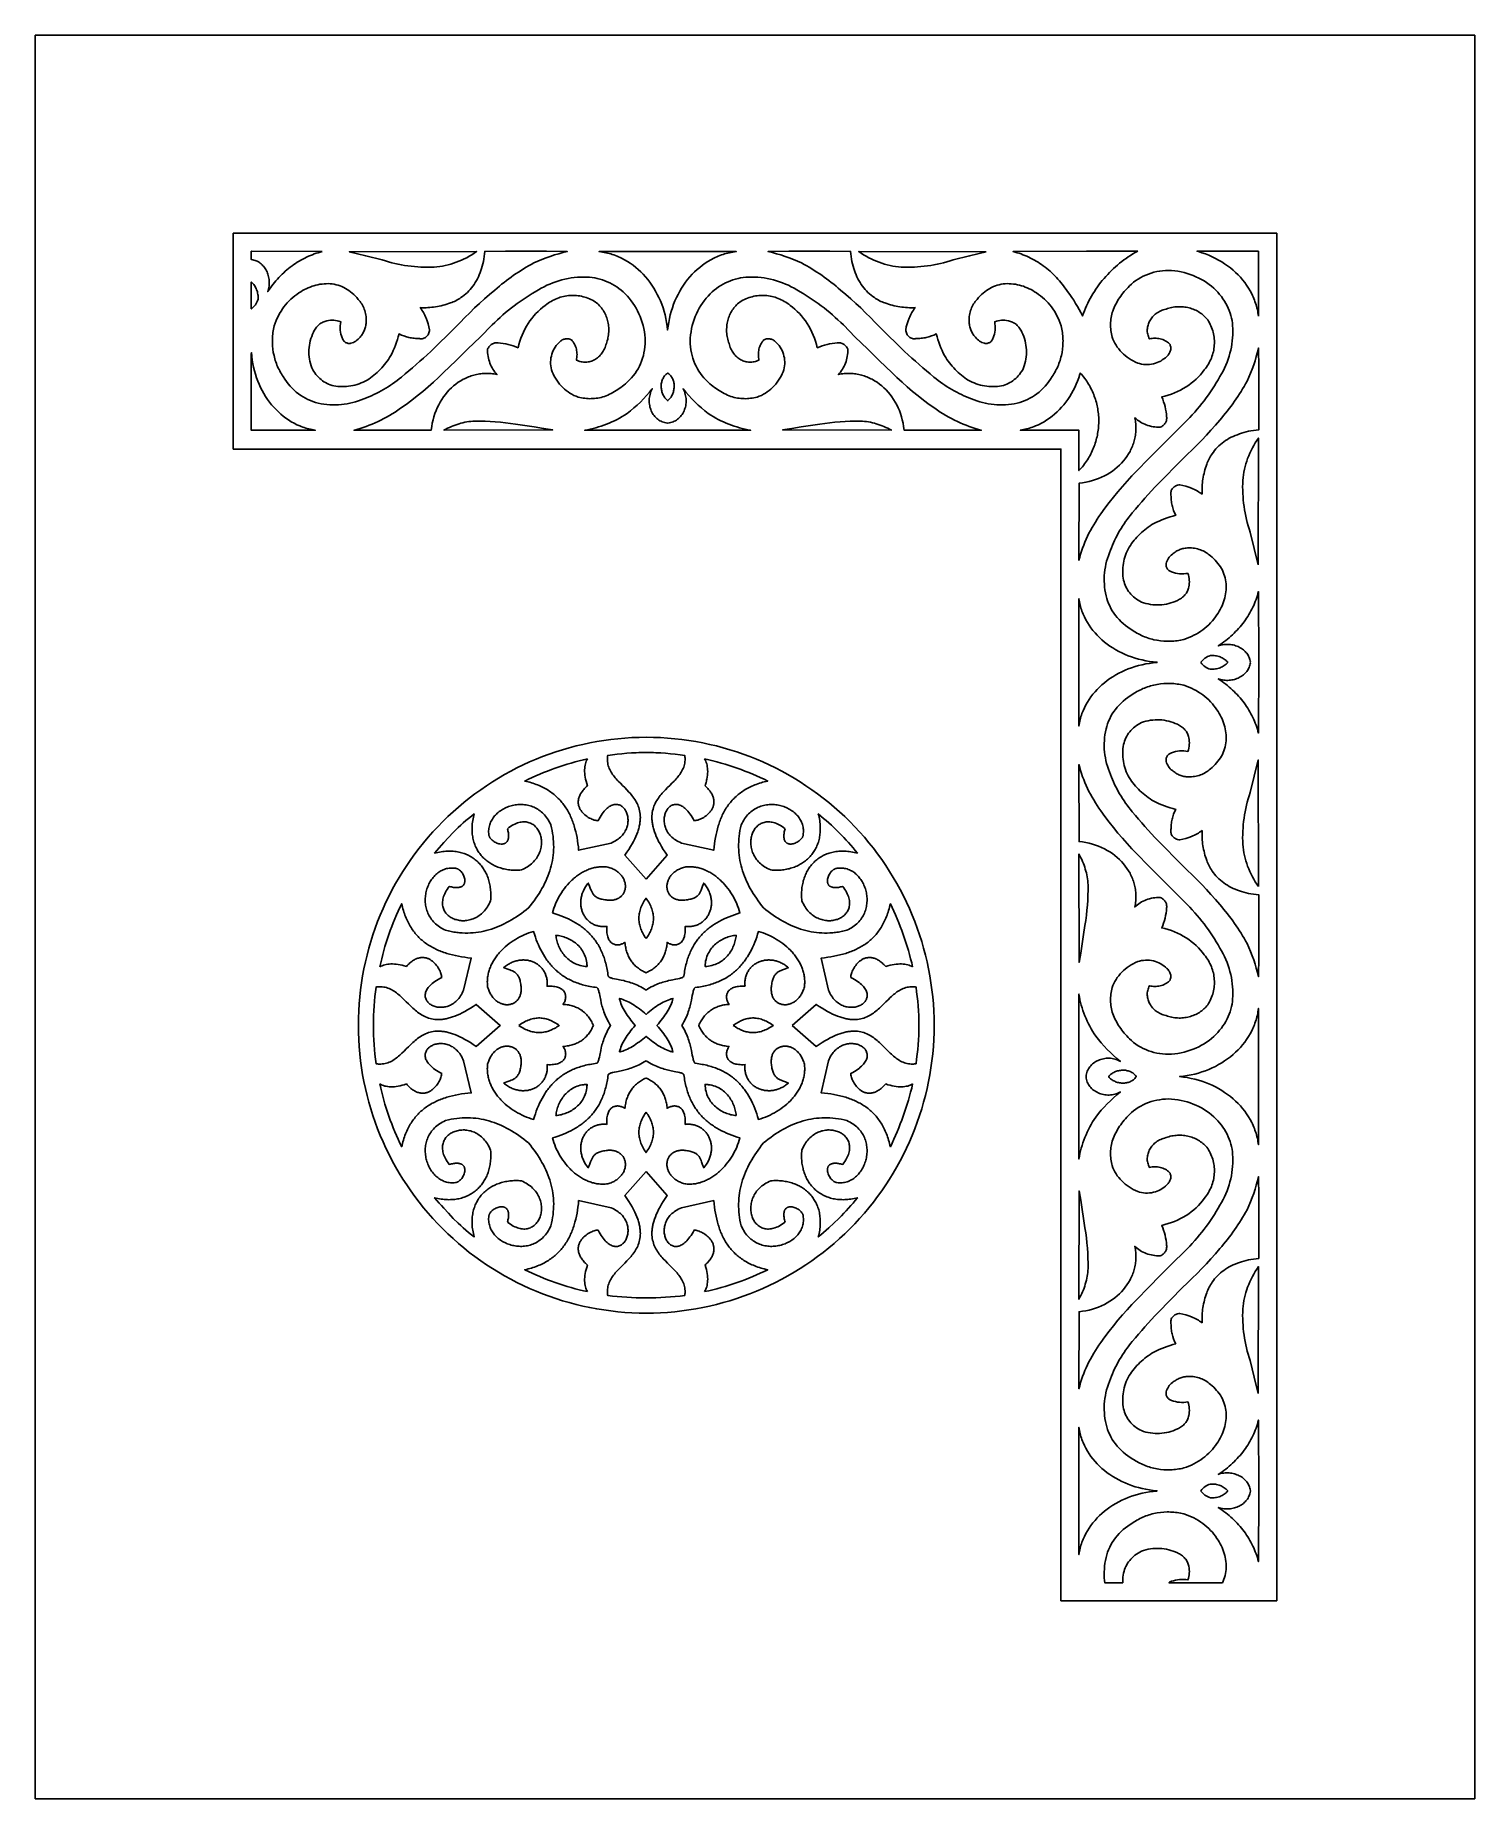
# Model space of a CAD drawing. Extents: x -200 to 200, y -245 to 245.
import ezdxf

# ---------------------------------------------------------------- set-up
doc = ezdxf.new("R2010")
doc.units = 0
doc.layers.add('LAYER_1', color=18, linetype='CONTINUOUS')
doc.layers.add('LAYER_2', color=174, linetype='CONTINUOUS')

msp = doc.modelspace()

# ---------------------------------------------------------------- linework, layer by layer
at = {"layer": 'LAYER_1'}
for points in [[(-200, -245), (200, -245), (200, 245), (-200, 245)], [(-120.24, 184.9), (-120.8, 184.75), (-121.36, 184.59), (-121.91, 184.42), (-122.46, 184.23), (-123, 184.03), (-123.54, 183.81), (-124.08, 183.58), (-124.61, 183.34), (-125.13, 183.09), (-125.65, 182.82), (-126.17, 182.53), (-126.68, 182.24), (-127.18, 181.93), (-127.68, 181.61), (-128.17, 181.27), (-128.65, 180.93), (-129.13, 180.57), (-129.6, 180.2), (-130.06, 179.82), (-130.52, 179.42), (-130.97, 179.01), (-131.41, 178.59), (-131.85, 178.16), (-132.28, 177.72), (-132.69, 177.27), (-133.11, 176.81), (-133.51, 176.33), (-133.9, 175.84), (-134.29, 175.35), (-134.66, 174.84), (-135.03, 174.32), (-135.39, 173.79), (-135.27, 174.17), (-135.17, 174.55), (-135.09, 174.93), (-135.03, 175.3), (-134.99, 175.68), (-134.97, 176.06), (-134.97, 176.44), (-134.99, 176.81), (-135.03, 177.18), (-135.08, 177.54), (-135.15, 177.9), (-135.24, 178.25), (-135.34, 178.59), (-135.47, 178.93), (-135.6, 179.25), (-135.75, 179.57), (-135.92, 179.88), (-136.1, 180.17), (-136.29, 180.45), (-136.5, 180.73), (-136.72, 180.98), (-136.96, 181.22), (-137.2, 181.45), (-137.46, 181.66), (-137.73, 181.85), (-138.01, 182.03), (-138.3, 182.19), (-138.6, 182.32), (-138.91, 182.44), (-139.23, 182.54), (-139.55, 182.61), (-139.89, 182.66), (-139.95, 182.65), (-139.95, 182.65), (-139.95, 182.65), (-140, 182.66), (-140, 184.97), (-139.95, 184.97), (-139.95, 184.97), (-139.95, 184.97)], [(-57.9, 184.97), (-52.18, 184.91), (-53.37, 184.62), (-54.55, 184.31), (-55.73, 183.96), (-56.89, 183.57), (-58.05, 183.16), (-59.2, 182.72), (-60.34, 182.24), (-61.47, 181.73), (-62.19, 181.34), (-62.9, 180.94), (-63.61, 180.53), (-64.31, 180.1), (-65.01, 179.67), (-65.7, 179.22), (-66.39, 178.76), (-67.07, 178.3), (-67.75, 177.82), (-68.42, 177.33), (-69.08, 176.84), (-69.74, 176.33), (-70.4, 175.81), (-71.04, 175.28), (-71.68, 174.74), (-72.32, 174.19), (-73.74, 172.99), (-75.15, 171.76), (-76.54, 170.5), (-77.91, 169.22), (-79.26, 167.92), (-80.6, 166.59), (-81.92, 165.23), (-83.22, 163.86), (-90.11, 157.17), (-91.1, 156.24), (-92.1, 155.32), (-93.11, 154.41), (-94.12, 153.51), (-95.15, 152.62), (-96.18, 151.75), (-97.22, 150.89), (-98.26, 150.04), (-98.86, 149.55), (-99.46, 149.08), (-100.08, 148.62), (-100.7, 148.17), (-101.33, 147.74), (-101.96, 147.33), (-102.6, 146.93), (-103.25, 146.54), (-103.91, 146.17), (-104.57, 145.82), (-105.24, 145.48), (-105.91, 145.15), (-106.59, 144.84), (-107.28, 144.55), (-107.97, 144.27), (-108.67, 144.01), (-109.43, 143.7), (-110.2, 143.41), (-110.98, 143.16), (-111.76, 142.93), (-112.55, 142.74), (-113.35, 142.59), (-114.15, 142.46), (-114.95, 142.36), (-115.75, 142.3), (-116.56, 142.27), (-117.37, 142.27), (-118.17, 142.31), (-118.98, 142.38), (-119.78, 142.48), (-120.58, 142.61), (-121.38, 142.77), (-122.12, 142.96), (-122.85, 143.2), (-123.56, 143.47), (-124.25, 143.78), (-124.93, 144.12), (-125.6, 144.51), (-126.25, 144.93), (-126.87, 145.38), (-127.48, 145.87), (-128.07, 146.4), (-128.63, 146.95), (-129.18, 147.54), (-129.7, 148.16), (-130.19, 148.8), (-130.65, 149.48), (-131.09, 150.19), (-131.35, 150.56), (-131.59, 150.94), (-131.83, 151.33), (-132.05, 151.72), (-132.26, 152.13), (-132.46, 152.53), (-132.65, 152.95), (-132.83, 153.37), (-133, 153.79), (-133.15, 154.22), (-133.3, 154.65), (-133.43, 155.09), (-133.55, 155.53), (-133.66, 155.98), (-133.85, 156.88), (-133.98, 157.79), (-134.07, 158.71), (-134.12, 159.64), (-134.12, 160.1), (-134.11, 160.57), (-134.09, 161.03), (-134.06, 161.5), (-134.01, 161.96), (-133.95, 162.43), (-133.88, 162.89), (-133.8, 163.35), (-133.7, 163.81), (-133.6, 164.27), (-133.35, 164.99), (-133.07, 165.7), (-132.77, 166.39), (-132.44, 167.06), (-132.09, 167.71), (-131.71, 168.35), (-131.31, 168.96), (-130.89, 169.55), (-130.44, 170.12), (-129.97, 170.66), (-129.48, 171.19), (-128.97, 171.68), (-128.44, 172.15), (-127.89, 172.6), (-127.33, 173.01), (-126.74, 173.4), (-126.24, 173.73), (-125.74, 174.04), (-125.23, 174.32), (-124.71, 174.59), (-124.18, 174.83), (-123.64, 175.05), (-123.1, 175.24), (-122.55, 175.41), (-122, 175.57), (-121.45, 175.69), (-120.89, 175.8), (-120.32, 175.88), (-119.76, 175.93), (-119.19, 175.97), (-118.62, 175.98), (-118.04, 175.96), (-117.49, 175.9), (-116.93, 175.81), (-116.39, 175.69), (-115.85, 175.55), (-115.32, 175.37), (-114.8, 175.16), (-114.29, 174.93), (-113.79, 174.66), (-113.3, 174.37), (-112.82, 174.06), (-112.36, 173.71), (-111.91, 173.34), (-111.47, 172.95), (-111.05, 172.53), (-110.65, 172.09), (-110.27, 171.62), (-110, 171.32), (-109.74, 171.01), (-109.5, 170.68), (-109.28, 170.34), (-109.07, 169.99), (-108.88, 169.63), (-108.71, 169.26), (-108.56, 168.87), (-108.42, 168.48), (-108.31, 168.08), (-108.21, 167.67), (-108.13, 167.26), (-108.07, 166.84), (-108.03, 166.41), (-108.02, 165.98), (-108.02, 165.55), (-108.03, 165.24), (-108.06, 164.93), (-108.1, 164.62), (-108.16, 164.32), (-108.22, 164.02), (-108.3, 163.72), (-108.4, 163.43), (-108.5, 163.15), (-108.62, 162.87), (-108.75, 162.6), (-108.89, 162.33), (-109.04, 162.08), (-109.2, 161.83), (-109.38, 161.59), (-109.56, 161.36), (-109.76, 161.14), (-110.02, 160.82), (-110.3, 160.52), (-110.6, 160.25), (-110.92, 160.02), (-111.25, 159.82), (-111.6, 159.65), (-111.97, 159.51), (-112.34, 159.42), (-112.53, 159.38), (-112.72, 159.37), (-112.9, 159.37), (-113.09, 159.4), (-113.27, 159.44), (-113.44, 159.5), (-113.61, 159.57), (-113.77, 159.66), (-113.93, 159.77), (-114.08, 159.89), (-114.22, 160.02), (-114.34, 160.17), (-114.46, 160.34), (-114.57, 160.51), (-114.66, 160.7), (-114.74, 160.9), (-114.92, 161.44), (-115.07, 161.98), (-115.18, 162.54), (-115.25, 163.1), (-115.28, 163.67), (-115.27, 164.24), (-115.22, 164.81), (-115.13, 165.38), (-115.6, 165.54), (-116.07, 165.66), (-116.54, 165.74), (-117.02, 165.8), (-117.5, 165.81), (-117.98, 165.8), (-118.47, 165.74), (-118.94, 165.66), (-119.24, 165.59), (-119.54, 165.5), (-119.83, 165.4), (-120.11, 165.27), (-120.39, 165.13), (-120.65, 164.97), (-120.91, 164.79), (-121.15, 164.59), (-121.39, 164.38), (-121.61, 164.15), (-121.83, 163.91), (-122.03, 163.65), (-122.22, 163.38), (-122.39, 163.09), (-122.55, 162.8), (-122.7, 162.49), (-122.96, 161.91), (-123.19, 161.32), (-123.4, 160.71), (-123.57, 160.1), (-123.71, 159.48), (-123.82, 158.85), (-123.89, 158.22), (-123.94, 157.58), (-123.95, 156.95), (-123.94, 156.31), (-123.89, 155.67), (-123.8, 155.04), (-123.69, 154.41), (-123.55, 153.78), (-123.37, 153.17), (-123.16, 152.56), (-122.91, 152.08), (-122.63, 151.62), (-122.33, 151.19), (-122.02, 150.77), (-121.69, 150.37), (-121.34, 150), (-120.97, 149.65), (-120.59, 149.32), (-120.19, 149.02), (-119.78, 148.74), (-119.35, 148.48), (-118.92, 148.25), (-118.47, 148.05), (-118.01, 147.88), (-117.54, 147.73), (-117.07, 147.62), (-116.48, 147.52), (-115.88, 147.45), (-115.29, 147.4), (-114.69, 147.38), (-114.1, 147.39), (-113.51, 147.42), (-112.92, 147.48), (-112.33, 147.57), (-111.75, 147.68), (-111.16, 147.81), (-110.59, 147.98), (-110.02, 148.17), (-109.45, 148.38), (-108.9, 148.62), (-108.35, 148.88), (-107.8, 149.17), (-107.31, 149.49), (-106.83, 149.82), (-106.36, 150.17), (-105.9, 150.53), (-105.45, 150.91), (-105.01, 151.31), (-104.58, 151.71), (-104.15, 152.13), (-103.74, 152.57), (-103.35, 153.02), (-102.96, 153.48), (-102.58, 153.96), (-102.22, 154.44), (-101.87, 154.94), (-101.53, 155.46), (-101.2, 155.98), (-100.85, 156.7), (-100.52, 157.44), (-100.2, 158.18), (-99.91, 158.93), (-99.63, 159.69), (-99.37, 160.46), (-99.13, 161.24), (-98.91, 162.02), (-98.23, 161.71), (-97.55, 161.44), (-96.85, 161.22), (-96.5, 161.12), (-96.15, 161.03), (-95.79, 160.96), (-95.43, 160.89), (-95.07, 160.84), (-94.71, 160.79), (-94.35, 160.76), (-93.99, 160.74), (-93.63, 160.72), (-93.26, 160.72), (-93, 160.68), (-92.75, 160.66), (-92.49, 160.68), (-92.25, 160.73), (-92.01, 160.81), (-91.78, 160.91), (-91.56, 161.04), (-91.36, 161.2), (-91.17, 161.38), (-91, 161.58), (-90.85, 161.8), (-90.71, 162.03), (-90.6, 162.29), (-90.51, 162.56), (-90.45, 162.85), (-90.41, 163.15), (-90.59, 163.99), (-90.81, 164.82), (-91.07, 165.63), (-91.38, 166.42), (-91.55, 166.81), (-91.73, 167.19), (-91.91, 167.56), (-92.11, 167.93), (-92.32, 168.29), (-92.54, 168.64), (-92.77, 168.99), (-93.01, 169.32), (-92.48, 169.31), (-91.95, 169.3), (-91.42, 169.31), (-90.89, 169.33), (-90.36, 169.36), (-89.83, 169.41), (-89.3, 169.47), (-88.78, 169.55), (-88.26, 169.63), (-87.73, 169.73), (-87.21, 169.85), (-86.69, 169.97), (-86.18, 170.11), (-85.66, 170.26), (-85.15, 170.43), (-84.65, 170.61), (-84.26, 170.75), (-83.88, 170.9), (-83.5, 171.07), (-83.13, 171.25), (-82.77, 171.45), (-82.41, 171.66), (-82.05, 171.88), (-81.71, 172.11), (-81.24, 172.43), (-80.79, 172.78), (-80.35, 173.15), (-79.92, 173.54), (-79.51, 173.95), (-79.12, 174.39), (-78.74, 174.84), (-78.38, 175.31), (-78.04, 175.79), (-77.72, 176.3), (-77.41, 176.82), (-77.13, 177.36), (-76.86, 177.91), (-76.62, 178.48), (-76.4, 179.07), (-76.2, 179.66), (-75.98, 180.23), (-75.79, 180.84), (-75.61, 181.48), (-75.46, 182.14), (-75.32, 182.82), (-75.22, 183.52), (-75.13, 184.23), (-75.08, 184.95), (-69.35, 184.99), (-63.63, 185)], [(-78.03, 184.42), (-78.71, 183.99), (-79.41, 183.58), (-80.12, 183.2), (-80.84, 182.84), (-81.56, 182.51), (-82.29, 182.2), (-83.03, 181.92), (-83.78, 181.66), (-84.53, 181.43), (-85.29, 181.22), (-86.06, 181.04), (-86.83, 180.88), (-87.61, 180.75), (-88.38, 180.65), (-89.17, 180.57), (-90.08, 180.54), (-90.99, 180.53), (-91.91, 180.54), (-92.82, 180.58), (-93.73, 180.63), (-94.64, 180.71), (-95.55, 180.8), (-96.46, 180.92), (-97.36, 181.05), (-98.26, 181.21), (-99.16, 181.39), (-100.06, 181.59), (-100.95, 181.81), (-101.84, 182.05), (-102.72, 182.31), (-103.61, 182.6), (-108.18, 183.71), (-112.75, 184.86), (-77.35, 184.88)], [(-5.69, 184.84), (-6.16, 184.77), (-6.62, 184.68), (-7.08, 184.59), (-7.54, 184.48), (-7.99, 184.36), (-8.43, 184.24), (-8.88, 184.1), (-9.32, 183.95), (-9.75, 183.79), (-10.19, 183.62), (-10.61, 183.43), (-11.04, 183.24), (-11.46, 183.04), (-12.28, 182.61), (-13.08, 182.14), (-13.87, 181.63), (-14.63, 181.09), (-15.37, 180.51), (-16.09, 179.9), (-16.79, 179.25), (-17.46, 178.58), (-18.1, 177.87), (-18.72, 177.13), (-19.31, 176.36), (-19.88, 175.56), (-20.41, 174.74), (-20.92, 173.89), (-21.39, 173.01), (-21.83, 172.11), (-22.25, 171.19), (-22.62, 170.24), (-22.97, 169.27), (-23.28, 168.29), (-23.55, 167.28), (-23.78, 166.26), (-23.98, 165.22), (-24.14, 164.16), (-24.27, 163.09), (-24.39, 164.16), (-24.55, 165.22), (-24.75, 166.26), (-24.98, 167.28), (-25.26, 168.29), (-25.56, 169.27), (-25.91, 170.24), (-26.29, 171.19), (-26.7, 172.11), (-27.14, 173.01), (-27.61, 173.89), (-28.12, 174.74), (-28.65, 175.56), (-29.22, 176.36), (-29.81, 177.13), (-30.43, 177.87), (-31.07, 178.58), (-31.74, 179.25), (-32.44, 179.9), (-33.16, 180.51), (-33.9, 181.09), (-34.66, 181.63), (-35.45, 182.14), (-36.25, 182.61), (-37.07, 183.04), (-37.49, 183.24), (-37.92, 183.43), (-38.34, 183.62), (-38.78, 183.79), (-39.21, 183.95), (-39.65, 184.1), (-40.1, 184.24), (-40.54, 184.36), (-41, 184.48), (-41.45, 184.59), (-41.91, 184.68), (-42.37, 184.77), (-42.84, 184.84), (-43.31, 184.9), (-5.22, 184.9)], [(20.82, 184.99), (26.55, 184.95), (26.6, 184.23), (26.68, 183.52), (26.79, 182.82), (26.92, 182.14), (27.08, 181.48), (27.26, 180.84), (27.45, 180.23), (27.66, 179.66), (27.87, 179.07), (28.09, 178.48), (28.33, 177.91), (28.6, 177.36), (28.88, 176.82), (29.19, 176.3), (29.51, 175.79), (29.85, 175.31), (30.21, 174.84), (30.59, 174.39), (30.98, 173.95), (31.39, 173.54), (31.82, 173.15), (32.25, 172.78), (32.71, 172.43), (33.18, 172.11), (33.52, 171.88), (33.88, 171.66), (34.23, 171.45), (34.6, 171.25), (34.97, 171.07), (35.35, 170.9), (35.73, 170.75), (36.11, 170.61), (36.62, 170.43), (37.13, 170.26), (37.65, 170.11), (38.16, 169.97), (38.68, 169.85), (39.2, 169.73), (39.72, 169.63), (40.25, 169.55), (40.77, 169.47), (41.3, 169.41), (41.83, 169.36), (42.36, 169.33), (42.89, 169.31), (43.42, 169.3), (43.95, 169.31), (44.48, 169.32), (44.24, 168.99), (44.01, 168.64), (43.79, 168.29), (43.58, 167.93), (43.38, 167.56), (43.19, 167.19), (43.01, 166.81), (42.85, 166.42), (42.54, 165.63), (42.28, 164.82), (42.05, 163.99), (41.88, 163.15), (41.92, 162.85), (41.98, 162.56), (42.07, 162.29), (42.18, 162.03), (42.32, 161.8), (42.47, 161.58), (42.64, 161.38), (42.83, 161.2), (43.03, 161.04), (43.25, 160.91), (43.48, 160.81), (43.72, 160.73), (43.96, 160.68), (44.22, 160.66), (44.47, 160.68), (44.73, 160.72), (45.1, 160.72), (45.46, 160.74), (45.82, 160.76), (46.18, 160.79), (46.54, 160.84), (46.9, 160.89), (47.26, 160.96), (47.61, 161.03), (47.97, 161.12), (48.32, 161.22), (49.02, 161.44), (49.7, 161.71), (50.38, 162.02), (50.6, 161.24), (50.84, 160.46), (51.1, 159.69), (51.38, 158.93), (51.67, 158.18), (51.99, 157.44), (52.32, 156.7), (52.67, 155.98), (53, 155.46), (53.33, 154.94), (53.69, 154.44), (54.05, 153.96), (54.43, 153.48), (54.81, 153.02), (55.21, 152.57), (55.62, 152.13), (56.04, 151.71), (56.48, 151.31), (56.92, 150.91), (57.37, 150.53), (57.83, 150.17), (58.3, 149.82), (58.78, 149.49), (59.27, 149.17), (59.81, 148.88), (60.37, 148.62), (60.92, 148.38), (61.49, 148.17), (62.06, 147.98), (62.63, 147.81), (63.21, 147.68), (63.8, 147.57), (64.39, 147.48), (64.98, 147.42), (65.57, 147.39), (66.16, 147.38), (66.76, 147.4), (67.35, 147.45), (67.94, 147.52), (68.54, 147.62), (69.01, 147.73), (69.48, 147.88), (69.94, 148.05), (70.39, 148.25), (70.82, 148.48), (71.25, 148.74), (71.66, 149.02), (72.06, 149.32), (72.44, 149.65), (72.81, 150), (73.16, 150.37), (73.49, 150.77), (73.8, 151.19), (74.1, 151.62), (74.38, 152.08), (74.63, 152.56), (74.84, 153.17), (75.02, 153.78), (75.16, 154.41), (75.27, 155.04), (75.35, 155.67), (75.4, 156.31), (75.42, 156.95), (75.41, 157.58), (75.36, 158.22), (75.28, 158.85), (75.18, 159.48), (75.04, 160.1), (74.86, 160.71), (74.66, 161.32), (74.43, 161.91), (74.16, 162.49), (74.02, 162.8), (73.86, 163.09), (73.69, 163.38), (73.5, 163.65), (73.3, 163.91), (73.08, 164.15), (72.86, 164.38), (72.62, 164.59), (72.38, 164.79), (72.12, 164.97), (71.85, 165.13), (71.58, 165.27), (71.3, 165.4), (71.01, 165.5), (70.71, 165.59), (70.41, 165.66), (69.93, 165.74), (69.45, 165.8), (68.97, 165.81), (68.49, 165.8), (68.01, 165.74), (67.54, 165.66), (67.07, 165.54), (66.6, 165.38), (66.69, 164.81), (66.74, 164.24), (66.74, 163.67), (66.71, 163.1), (66.65, 162.54), (66.54, 161.98), (66.39, 161.44), (66.21, 160.9), (66.13, 160.7), (66.04, 160.51), (65.93, 160.34), (65.81, 160.17), (65.69, 160.02), (65.55, 159.89), (65.4, 159.77), (65.24, 159.66), (65.08, 159.57), (64.91, 159.5), (64.73, 159.44), (64.55, 159.4), (64.37, 159.37), (64.19, 159.37), (64, 159.38), (63.81, 159.42), (63.43, 159.51), (63.07, 159.65), (62.72, 159.82), (62.39, 160.02), (62.07, 160.25), (61.77, 160.52), (61.49, 160.82), (61.23, 161.14), (61.03, 161.36), (60.85, 161.59), (60.67, 161.83), (60.51, 162.08), (60.36, 162.33), (60.22, 162.6), (60.09, 162.87), (59.97, 163.15), (59.86, 163.43), (59.77, 163.72), (59.69, 164.02), (59.62, 164.32), (59.57, 164.62), (59.53, 164.93), (59.5, 165.24), (59.49, 165.55), (59.48, 165.98), (59.5, 166.41), (59.54, 166.84), (59.6, 167.26), (59.68, 167.67), (59.78, 168.08), (59.89, 168.48), (60.03, 168.87), (60.18, 169.26), (60.35, 169.63), (60.54, 169.99), (60.75, 170.34), (60.97, 170.68), (61.21, 171.01), (61.47, 171.32), (61.74, 171.62), (62.12, 172.09), (62.52, 172.53), (62.94, 172.95), (63.38, 173.34), (63.83, 173.71), (64.29, 174.06), (64.77, 174.37), (65.26, 174.66), (65.76, 174.93), (66.27, 175.16), (66.79, 175.37), (67.32, 175.55), (67.86, 175.69), (68.4, 175.81), (68.95, 175.9), (69.51, 175.96), (70.08, 175.98), (70.66, 175.97), (71.22, 175.93), (71.79, 175.88), (72.36, 175.8), (72.92, 175.69), (73.47, 175.57), (74.02, 175.41), (74.57, 175.24), (75.11, 175.05), (75.65, 174.83), (76.17, 174.59), (76.7, 174.32), (77.21, 174.04), (77.71, 173.73), (78.21, 173.4), (78.79, 173.01), (79.36, 172.6), (79.91, 172.15), (80.44, 171.68), (80.95, 171.19), (81.44, 170.66), (81.91, 170.12), (82.36, 169.55), (82.78, 168.96), (83.18, 168.35), (83.56, 167.71), (83.91, 167.06), (84.24, 166.39), (84.54, 165.7), (84.82, 164.99), (85.06, 164.27), (85.17, 163.81), (85.27, 163.35), (85.35, 162.89), (85.42, 162.43), (85.48, 161.96), (85.52, 161.5), (85.56, 161.03), (85.58, 160.57), (85.59, 160.1), (85.58, 159.64), (85.54, 158.71), (85.45, 157.79), (85.31, 156.88), (85.13, 155.98), (85.02, 155.53), (84.9, 155.09), (84.77, 154.65), (84.62, 154.22), (84.47, 153.79), (84.3, 153.37), (84.12, 152.95), (83.93, 152.53), (83.73, 152.13), (83.52, 151.72), (83.3, 151.33), (83.06, 150.94), (82.82, 150.56), (82.56, 150.19), (82.12, 149.48), (81.66, 148.8), (81.16, 148.16), (80.65, 147.54), (80.1, 146.95), (79.54, 146.4), (78.95, 145.87), (78.34, 145.38), (77.71, 144.93), (77.07, 144.51), (76.4, 144.12), (75.72, 143.78), (75.03, 143.47), (74.31, 143.2), (73.59, 142.96), (72.85, 142.77), (72.05, 142.61), (71.25, 142.48), (70.45, 142.38), (69.64, 142.31), (68.83, 142.27), (68.03, 142.27), (67.22, 142.3), (66.42, 142.36), (65.62, 142.46), (64.82, 142.59), (64.02, 142.74), (63.23, 142.93), (62.45, 143.16), (61.67, 143.41), (60.9, 143.7), (60.13, 144.01), (59.44, 144.27), (58.75, 144.55), (58.06, 144.84), (57.38, 145.15), (56.71, 145.48), (56.04, 145.82), (55.38, 146.17), (54.72, 146.54), (54.07, 146.93), (53.43, 147.33), (52.79, 147.74), (52.17, 148.17), (51.55, 148.62), (50.93, 149.08), (50.33, 149.55), (49.73, 150.04), (48.69, 150.89), (47.65, 151.75), (46.62, 152.62), (45.59, 153.51), (44.58, 154.41), (43.57, 155.32), (42.57, 156.24), (41.58, 157.17), (34.69, 163.86), (33.39, 165.23), (32.07, 166.59), (30.73, 167.92), (29.38, 169.22), (28.01, 170.5), (26.62, 171.76), (25.21, 172.99), (23.79, 174.19), (23.15, 174.74), (22.51, 175.28), (21.87, 175.81), (21.21, 176.33), (20.55, 176.84), (19.89, 177.33), (19.22, 177.82), (18.54, 178.3), (17.86, 178.76), (17.17, 179.22), (16.48, 179.67), (15.78, 180.1), (15.08, 180.53), (14.37, 180.94), (13.66, 181.34), (12.94, 181.73), (11.81, 182.24), (10.67, 182.72), (9.52, 183.16), (8.36, 183.57), (7.19, 183.96), (6.02, 184.31), (4.84, 184.62), (3.65, 184.91), (9.37, 184.97), (15.1, 185)], [(64.22, 184.86), (59.65, 183.71), (55.07, 182.6), (54.19, 182.31), (53.31, 182.05), (52.42, 181.81), (51.53, 181.59), (50.63, 181.39), (49.73, 181.21), (48.83, 181.05), (47.93, 180.92), (47.02, 180.8), (46.11, 180.71), (45.2, 180.63), (44.29, 180.58), (43.38, 180.54), (42.46, 180.53), (41.55, 180.54), (40.64, 180.57), (39.85, 180.65), (39.07, 180.75), (38.3, 180.88), (37.53, 181.04), (36.76, 181.22), (36, 181.43), (35.25, 181.66), (34.5, 181.92), (33.76, 182.2), (33.03, 182.51), (32.3, 182.84), (31.59, 183.2), (30.88, 183.58), (30.18, 183.99), (29.49, 184.42), (28.82, 184.88)], [(106.34, 185), (105.68, 184.63), (105.02, 184.24), (104.37, 183.84), (103.74, 183.43), (103.11, 183), (102.5, 182.56), (101.89, 182.1), (101.3, 181.63), (100.72, 181.15), (100.15, 180.66), (99.59, 180.15), (99.05, 179.63), (98.52, 179.1), (98, 178.56), (97.49, 178.01), (96.99, 177.44), (96.51, 176.87), (96.04, 176.28), (95.59, 175.68), (95.15, 175.07), (94.72, 174.45), (94.31, 173.83), (93.91, 173.19), (93.53, 172.54), (93.16, 171.88), (92.8, 171.22), (92.46, 170.54), (92.14, 169.86), (91.83, 169.17), (91.53, 168.47), (91.26, 167.76), (90.99, 167.04), (90.55, 167.93), (90.08, 168.8), (89.59, 169.66), (89.09, 170.51), (88.56, 171.35), (88.01, 172.18), (87.45, 172.99), (86.86, 173.79), (86.5, 174.32), (86.13, 174.84), (85.76, 175.35), (85.37, 175.84), (84.98, 176.33), (84.57, 176.81), (84.16, 177.27), (83.74, 177.72), (83.32, 178.16), (82.88, 178.59), (82.44, 179.01), (81.99, 179.42), (81.53, 179.82), (81.07, 180.2), (80.6, 180.57), (80.12, 180.93), (79.64, 181.27), (79.15, 181.61), (78.65, 181.93), (78.15, 182.24), (77.64, 182.53), (77.12, 182.82), (76.6, 183.09), (76.08, 183.34), (75.55, 183.58), (75.01, 183.81), (74.47, 184.03), (73.93, 184.23), (73.38, 184.42), (72.82, 184.59), (72.27, 184.75), (71.71, 184.9), (92.13, 185)], [(139.91, 166.93), (139.84, 167.4), (139.77, 167.86), (139.69, 168.32), (139.59, 168.78), (139.48, 169.23), (139.36, 169.68), (139.23, 170.12), (139.09, 170.56), (138.94, 171), (138.78, 171.44), (138.61, 171.87), (138.43, 172.29), (138.24, 172.71), (138.03, 173.13), (137.6, 173.95), (137.13, 174.75), (136.62, 175.53), (136.07, 176.29), (135.49, 177.02), (134.88, 177.74), (134.23, 178.43), (133.54, 179.1), (132.83, 179.74), (132.09, 180.35), (131.31, 180.94), (130.51, 181.5), (129.68, 182.04), (128.83, 182.54), (127.95, 183.01), (127.04, 183.45), (126.11, 183.86), (125.16, 184.24), (124.19, 184.58), (123.2, 184.88), (122.78, 185), (139.91, 185)], [(-139.71, 176.2), (-139.49, 175.97), (-139.29, 175.72), (-139.09, 175.46), (-138.92, 175.19), (-138.76, 174.91), (-138.61, 174.61), (-138.48, 174.31), (-138.37, 173.99), (-138.28, 173.67), (-138.2, 173.34), (-138.14, 173.01), (-138.1, 172.67), (-138.08, 172.32), (-138.08, 171.98), (-138.1, 171.63), (-138.23, 171.22), (-138.4, 170.83), (-138.6, 170.46), (-138.82, 170.12), (-139.07, 169.8), (-139.34, 169.5), (-139.63, 169.24), (-139.95, 169), (-139.95, 169), (-139.95, 169), (-140, 169.02), (-140, 176.38), (-139.95, 176.41), (-139.95, 176.41), (-139.95, 176.41)], [(-46.72, 177.8), (-45.99, 177.76), (-45.26, 177.69), (-44.54, 177.58), (-43.82, 177.44), (-43.11, 177.26), (-42.41, 177.05), (-41.72, 176.81), (-41.04, 176.53), (-40.36, 176.22), (-39.7, 175.87), (-39.06, 175.49), (-38.42, 175.09), (-37.81, 174.65), (-37.2, 174.17), (-36.62, 173.67), (-36.05, 173.14), (-35.47, 172.54), (-34.93, 171.91), (-34.41, 171.25), (-33.92, 170.57), (-33.46, 169.87), (-33.03, 169.14), (-32.63, 168.39), (-32.26, 167.62), (-31.92, 166.83), (-31.62, 166.02), (-31.35, 165.19), (-31.12, 164.35), (-30.91, 163.5), (-30.75, 162.64), (-30.62, 161.76), (-30.52, 160.87), (-30.51, 160.04), (-30.53, 159.22), (-30.6, 158.4), (-30.71, 157.6), (-30.85, 156.8), (-31.03, 156.01), (-31.26, 155.24), (-31.51, 154.49), (-31.81, 153.75), (-32.14, 153.04), (-32.51, 152.34), (-32.91, 151.67), (-33.34, 151.02), (-33.81, 150.41), (-34.31, 149.82), (-34.84, 149.26), (-35.23, 148.87), (-35.62, 148.5), (-36.03, 148.14), (-36.43, 147.8), (-36.85, 147.46), (-37.27, 147.14), (-37.7, 146.83), (-38.14, 146.53), (-38.59, 146.25), (-39.03, 145.98), (-39.49, 145.72), (-39.95, 145.48), (-40.42, 145.24), (-40.89, 145.03), (-41.37, 144.82), (-41.85, 144.63), (-42.3, 144.5), (-42.75, 144.38), (-43.2, 144.28), (-43.65, 144.2), (-44.11, 144.13), (-44.57, 144.08), (-45.03, 144.04), (-45.49, 144.03), (-45.94, 144.02), (-46.4, 144.04), (-46.86, 144.07), (-47.32, 144.12), (-47.78, 144.18), (-48.23, 144.26), (-48.69, 144.36), (-49.14, 144.47), (-49.73, 144.69), (-50.3, 144.94), (-50.86, 145.23), (-51.41, 145.54), (-51.94, 145.89), (-52.45, 146.27), (-52.94, 146.68), (-53.42, 147.11), (-53.87, 147.58), (-54.3, 148.07), (-54.71, 148.58), (-55.1, 149.13), (-55.46, 149.69), (-55.8, 150.28), (-56.11, 150.89), (-56.39, 151.52), (-56.55, 152.06), (-56.67, 152.61), (-56.75, 153.16), (-56.79, 153.71), (-56.79, 154.26), (-56.76, 154.81), (-56.69, 155.35), (-56.58, 155.88), (-56.44, 156.4), (-56.27, 156.91), (-56.06, 157.4), (-55.81, 157.88), (-55.54, 158.33), (-55.23, 158.76), (-54.89, 159.17), (-54.52, 159.54), (-54.34, 159.74), (-54.16, 159.92), (-53.96, 160.09), (-53.76, 160.23), (-53.55, 160.35), (-53.33, 160.45), (-53.1, 160.54), (-52.87, 160.6), (-52.64, 160.64), (-52.41, 160.67), (-52.17, 160.67), (-51.93, 160.65), (-51.69, 160.61), (-51.46, 160.54), (-51.23, 160.46), (-51, 160.35), (-50.76, 160.08), (-50.54, 159.78), (-50.34, 159.48), (-50.16, 159.16), (-50, 158.83), (-49.86, 158.48), (-49.74, 158.13), (-49.64, 157.77), (-49.56, 157.4), (-49.5, 157.03), (-49.47, 156.65), (-49.46, 156.27), (-49.47, 155.89), (-49.5, 155.51), (-49.56, 155.13), (-49.64, 154.75), (-49.32, 154.6), (-48.99, 154.48), (-48.67, 154.37), (-48.34, 154.29), (-48.01, 154.23), (-47.69, 154.19), (-47.36, 154.17), (-47.03, 154.17), (-46.71, 154.19), (-46.39, 154.23), (-46.07, 154.29), (-45.76, 154.37), (-45.45, 154.46), (-45.15, 154.58), (-44.85, 154.71), (-44.56, 154.86), (-44.28, 155.03), (-44, 155.21), (-43.73, 155.41), (-43.47, 155.63), (-43.22, 155.86), (-42.99, 156.11), (-42.76, 156.37), (-42.54, 156.65), (-42.34, 156.94), (-42.15, 157.24), (-41.97, 157.56), (-41.81, 157.89), (-41.66, 158.24), (-41.52, 158.6), (-41.41, 158.96), (-41.31, 159.35), (-41.17, 159.74), (-41.05, 160.14), (-40.94, 160.53), (-40.85, 160.94), (-40.78, 161.34), (-40.72, 161.74), (-40.68, 162.15), (-40.65, 162.55), (-40.64, 162.96), (-40.64, 163.36), (-40.66, 163.77), (-40.7, 164.17), (-40.74, 164.56), (-40.81, 164.96), (-40.89, 165.35), (-40.98, 165.74), (-41.09, 166.12), (-41.21, 166.49), (-41.34, 166.86), (-41.49, 167.23), (-41.65, 167.58), (-41.83, 167.93), (-42.02, 168.27), (-42.22, 168.6), (-42.44, 168.93), (-42.67, 169.24), (-42.91, 169.54), (-43.17, 169.83), (-43.43, 170.11), (-43.71, 170.38), (-44, 170.63), (-44.31, 170.87), (-44.73, 171.12), (-45.15, 171.35), (-45.58, 171.57), (-46.01, 171.76), (-46.45, 171.94), (-46.89, 172.1), (-47.33, 172.24), (-47.78, 172.36), (-48.23, 172.47), (-48.68, 172.56), (-49.13, 172.62), (-49.59, 172.68), (-50.04, 172.71), (-50.5, 172.72), (-50.95, 172.72), (-51.41, 172.7), (-51.86, 172.66), (-52.32, 172.6), (-52.77, 172.53), (-53.21, 172.43), (-53.66, 172.32), (-54.1, 172.19), (-54.54, 172.05), (-54.98, 171.88), (-55.41, 171.7), (-55.84, 171.5), (-56.26, 171.29), (-56.68, 171.05), (-57.09, 170.8), (-57.49, 170.53), (-57.89, 170.24), (-58.28, 169.94), (-58.97, 169.42), (-59.63, 168.87), (-60.27, 168.29), (-60.89, 167.67), (-61.47, 167.02), (-62.03, 166.34), (-62.55, 165.63), (-63.05, 164.89), (-63.51, 164.13), (-63.95, 163.34), (-64.35, 162.53), (-64.71, 161.7), (-65.05, 160.84), (-65.34, 159.96), (-65.6, 159.07), (-65.83, 158.16), (-66.5, 158.43), (-67.18, 158.68), (-67.87, 158.89), (-68.57, 159.07), (-69.27, 159.23), (-69.97, 159.35), (-70.68, 159.44), (-71.4, 159.51), (-71.62, 159.53), (-71.85, 159.54), (-72.07, 159.53), (-72.29, 159.5), (-72.5, 159.44), (-72.71, 159.37), (-72.92, 159.28), (-73.11, 159.18), (-73.3, 159.05), (-73.48, 158.91), (-73.65, 158.75), (-73.81, 158.58), (-73.96, 158.39), (-74.1, 158.19), (-74.22, 157.97), (-74.33, 157.74), (-74.32, 157.24), (-74.29, 156.75), (-74.24, 156.26), (-74.17, 155.77), (-74.08, 155.29), (-73.96, 154.82), (-73.82, 154.36), (-73.67, 153.91), (-73.49, 153.46), (-73.29, 153.03), (-73.07, 152.61), (-72.83, 152.2), (-72.58, 151.81), (-72.3, 151.43), (-72.01, 151.07), (-71.7, 150.72), (-72.11, 150.8), (-72.52, 150.88), (-72.93, 150.93), (-73.34, 150.98), (-73.75, 151.01), (-74.16, 151.03), (-74.57, 151.04), (-74.97, 151.03), (-75.38, 151.02), (-75.78, 150.99), (-76.17, 150.95), (-76.57, 150.9), (-76.96, 150.83), (-77.35, 150.76), (-77.74, 150.67), (-78.13, 150.57), (-78.51, 150.46), (-78.89, 150.34), (-79.26, 150.21), (-79.63, 150.07), (-80, 149.92), (-80.36, 149.75), (-80.72, 149.58), (-81.08, 149.4), (-81.78, 149), (-82.45, 148.57), (-83.11, 148.1), (-83.75, 147.59), (-84.36, 147.04), (-84.95, 146.46), (-85.51, 145.85), (-86.05, 145.2), (-86.56, 144.53), (-87.04, 143.82), (-87.49, 143.08), (-87.9, 142.32), (-88.29, 141.52), (-88.64, 140.71), (-88.95, 139.86), (-89.23, 139), (-89.47, 138.11), (-89.67, 137.2), (-89.83, 136.26), (-89.95, 135.31), (-111.46, 135.27), (-110.6, 135.5), (-109.75, 135.75), (-108.9, 136.02), (-108.06, 136.31), (-107.23, 136.62), (-106.4, 136.95), (-105.58, 137.3), (-104.76, 137.68), (-103.95, 138.07), (-103.15, 138.48), (-102.36, 138.91), (-101.57, 139.35), (-100.79, 139.82), (-100.02, 140.31), (-99.26, 140.81), (-98.51, 141.34), (-96.93, 142.45), (-95.38, 143.61), (-93.84, 144.79), (-92.33, 146.02), (-90.84, 147.28), (-89.38, 148.57), (-87.93, 149.91), (-86.52, 151.27), (-83.13, 154.55), (-79.77, 157.84), (-76.41, 161.16), (-73.08, 164.5), (-72.34, 165.22), (-71.59, 165.93), (-70.84, 166.62), (-70.07, 167.3), (-69.29, 167.96), (-68.51, 168.61), (-67.71, 169.24), (-66.91, 169.86), (-66.1, 170.46), (-65.28, 171.05), (-64.45, 171.62), (-63.61, 172.18), (-62.77, 172.72), (-61.91, 173.24), (-61.05, 173.75), (-60.18, 174.24), (-59.4, 174.7), (-58.61, 175.12), (-57.8, 175.52), (-56.99, 175.88), (-56.17, 176.22), (-55.34, 176.52), (-54.5, 176.79), (-53.65, 177.03), (-52.8, 177.24), (-51.95, 177.41), (-51.08, 177.56), (-50.22, 177.67), (-49.35, 177.75), (-48.47, 177.8), (-47.6, 177.82)], [(-0.06, 177.8), (0.82, 177.75), (1.69, 177.67), (2.55, 177.56), (3.42, 177.41), (4.27, 177.24), (5.12, 177.03), (5.97, 176.79), (6.81, 176.52), (7.64, 176.22), (8.46, 175.88), (9.27, 175.52), (10.08, 175.12), (10.87, 174.7), (11.65, 174.24), (12.52, 173.75), (13.38, 173.24), (14.23, 172.72), (15.08, 172.18), (15.92, 171.62), (16.75, 171.05), (17.57, 170.46), (18.38, 169.86), (19.18, 169.24), (19.98, 168.61), (20.76, 167.96), (21.54, 167.3), (22.3, 166.62), (23.06, 165.93), (23.81, 165.22), (24.55, 164.5), (27.88, 161.16), (31.23, 157.84), (34.6, 154.55), (37.98, 151.27), (39.4, 149.91), (40.85, 148.57), (42.31, 147.28), (43.8, 146.02), (45.31, 144.79), (46.85, 143.61), (48.4, 142.45), (49.98, 141.34), (50.73, 140.81), (51.49, 140.31), (52.26, 139.82), (53.04, 139.35), (53.83, 138.91), (54.62, 138.48), (55.42, 138.07), (56.23, 137.68), (57.05, 137.3), (57.87, 136.95), (58.7, 136.62), (59.53, 136.31), (60.37, 136.02), (61.22, 135.75), (62.07, 135.5), (62.93, 135.27), (41.41, 135.31), (41.3, 136.26), (41.14, 137.2), (40.94, 138.11), (40.7, 139), (40.42, 139.86), (40.11, 140.71), (39.76, 141.52), (39.37, 142.32), (38.95, 143.08), (38.51, 143.82), (38.03, 144.53), (37.52, 145.2), (36.98, 145.85), (36.42, 146.46), (35.83, 147.04), (35.22, 147.59), (34.58, 148.1), (33.92, 148.57), (33.24, 149), (32.55, 149.4), (32.19, 149.58), (31.83, 149.75), (31.47, 149.92), (31.1, 150.07), (30.73, 150.21), (30.36, 150.34), (29.98, 150.46), (29.6, 150.57), (29.21, 150.67), (28.82, 150.76), (28.43, 150.83), (28.04, 150.9), (27.64, 150.95), (27.25, 150.99), (26.84, 151.02), (26.44, 151.03), (26.04, 151.04), (25.63, 151.03), (25.22, 151.01), (24.81, 150.98), (24.4, 150.93), (23.99, 150.88), (23.58, 150.8), (23.17, 150.72), (23.48, 151.07), (23.77, 151.43), (24.05, 151.81), (24.3, 152.2), (24.54, 152.61), (24.76, 153.03), (24.96, 153.46), (25.13, 153.91), (25.29, 154.36), (25.43, 154.82), (25.55, 155.29), (25.64, 155.77), (25.71, 156.26), (25.76, 156.75), (25.79, 157.24), (25.8, 157.74), (25.69, 157.97), (25.57, 158.19), (25.43, 158.39), (25.28, 158.58), (25.12, 158.75), (24.95, 158.91), (24.77, 159.05), (24.58, 159.18), (24.39, 159.28), (24.18, 159.37), (23.97, 159.44), (23.76, 159.5), (23.54, 159.53), (23.32, 159.54), (23.09, 159.53), (22.86, 159.51), (22.15, 159.44), (21.44, 159.35), (20.74, 159.23), (20.04, 159.07), (19.34, 158.89), (18.65, 158.68), (17.97, 158.43), (17.29, 158.16), (17.07, 159.07), (16.81, 159.96), (16.52, 160.84), (16.18, 161.7), (15.82, 162.53), (15.42, 163.34), (14.98, 164.13), (14.52, 164.89), (14.02, 165.63), (13.5, 166.34), (12.94, 167.02), (12.36, 167.67), (11.74, 168.29), (11.1, 168.87), (10.44, 169.42), (9.75, 169.94), (9.36, 170.24), (8.96, 170.53), (8.56, 170.8), (8.14, 171.05), (7.73, 171.29), (7.31, 171.5), (6.88, 171.7), (6.45, 171.88), (6.01, 172.05), (5.57, 172.19), (5.13, 172.32), (4.68, 172.43), (4.24, 172.53), (3.78, 172.6), (3.33, 172.66), (2.88, 172.7), (2.42, 172.72), (1.97, 172.72), (1.51, 172.71), (1.06, 172.68), (0.6, 172.62), (0.15, 172.56), (-0.3, 172.47), (-0.75, 172.36), (-1.2, 172.24), (-1.64, 172.1), (-2.08, 171.94), (-2.52, 171.76), (-2.95, 171.57), (-3.38, 171.35), (-3.8, 171.12), (-4.22, 170.87), (-4.53, 170.63), (-4.82, 170.38), (-5.1, 170.11), (-5.36, 169.83), (-5.62, 169.54), (-5.86, 169.24), (-6.09, 168.93), (-6.31, 168.6), (-6.51, 168.27), (-6.7, 167.93), (-6.88, 167.58), (-7.04, 167.23), (-7.19, 166.86), (-7.32, 166.49), (-7.44, 166.12), (-7.55, 165.74), (-7.64, 165.35), (-7.72, 164.96), (-7.79, 164.56), (-7.84, 164.17), (-7.87, 163.77), (-7.89, 163.36), (-7.89, 162.96), (-7.88, 162.55), (-7.86, 162.15), (-7.81, 161.74), (-7.76, 161.34), (-7.68, 160.94), (-7.59, 160.53), (-7.49, 160.14), (-7.36, 159.74), (-7.22, 159.35), (-7.12, 158.96), (-7.01, 158.6), (-6.87, 158.24), (-6.73, 157.89), (-6.56, 157.56), (-6.38, 157.24), (-6.19, 156.94), (-5.99, 156.65), (-5.77, 156.37), (-5.55, 156.11), (-5.31, 155.86), (-5.06, 155.63), (-4.8, 155.41), (-4.53, 155.21), (-4.26, 155.03), (-3.97, 154.86), (-3.68, 154.71), (-3.38, 154.58), (-3.08, 154.46), (-2.77, 154.37), (-2.46, 154.29), (-2.14, 154.23), (-1.82, 154.19), (-1.5, 154.17), (-1.17, 154.17), (-0.84, 154.19), (-0.52, 154.23), (-0.19, 154.29), (0.14, 154.37), (0.46, 154.48), (0.79, 154.6), (1.11, 154.75), (1.03, 155.13), (0.97, 155.51), (0.94, 155.89), (0.93, 156.27), (0.94, 156.65), (0.97, 157.03), (1.03, 157.4), (1.11, 157.77), (1.2, 158.13), (1.32, 158.48), (1.47, 158.83), (1.63, 159.16), (1.81, 159.48), (2.01, 159.78), (2.23, 160.08), (2.47, 160.35), (2.7, 160.46), (2.93, 160.54), (3.16, 160.61), (3.4, 160.65), (3.64, 160.67), (3.87, 160.67), (4.11, 160.64), (4.34, 160.6), (4.57, 160.54), (4.8, 160.45), (5.02, 160.35), (5.23, 160.23), (5.43, 160.09), (5.63, 159.92), (5.81, 159.74), (5.99, 159.54), (6.36, 159.17), (6.7, 158.76), (7.01, 158.33), (7.28, 157.88), (7.52, 157.4), (7.73, 156.91), (7.91, 156.4), (8.05, 155.88), (8.16, 155.35), (8.23, 154.81), (8.26, 154.26), (8.26, 153.71), (8.22, 153.16), (8.14, 152.61), (8.02, 152.06), (7.86, 151.52), (7.58, 150.89), (7.27, 150.28), (6.93, 149.69), (6.57, 149.13), (6.18, 148.58), (5.77, 148.07), (5.34, 147.58), (4.89, 147.11), (4.41, 146.68), (3.92, 146.27), (3.41, 145.89), (2.88, 145.54), (2.33, 145.23), (1.77, 144.94), (1.2, 144.69), (0.61, 144.47), (0.16, 144.36), (-0.3, 144.26), (-0.75, 144.18), (-1.21, 144.12), (-1.67, 144.07), (-2.13, 144.04), (-2.59, 144.02), (-3.05, 144.03), (-3.5, 144.04), (-3.96, 144.08), (-4.42, 144.13), (-4.88, 144.2), (-5.33, 144.28), (-5.78, 144.38), (-6.23, 144.5), (-6.68, 144.63), (-7.16, 144.82), (-7.64, 145.03), (-8.11, 145.24), (-8.58, 145.48), (-9.04, 145.72), (-9.5, 145.98), (-9.95, 146.25), (-10.39, 146.53), (-10.83, 146.83), (-11.26, 147.14), (-11.68, 147.46), (-12.1, 147.8), (-12.51, 148.14), (-12.91, 148.5), (-13.3, 148.87), (-13.69, 149.26), (-14.22, 149.82), (-14.72, 150.41), (-15.19, 151.02), (-15.62, 151.67), (-16.02, 152.34), (-16.39, 153.04), (-16.72, 153.75), (-17.02, 154.49), (-17.28, 155.24), (-17.5, 156.01), (-17.68, 156.8), (-17.83, 157.6), (-17.93, 158.4), (-18, 159.22), (-18.02, 160.04), (-18.01, 160.87), (-17.91, 161.76), (-17.78, 162.64), (-17.62, 163.5), (-17.42, 164.35), (-17.18, 165.19), (-16.91, 166.02), (-16.61, 166.83), (-16.27, 167.62), (-15.9, 168.39), (-15.51, 169.14), (-15.07, 169.87), (-14.61, 170.57), (-14.12, 171.25), (-13.6, 171.91), (-13.06, 172.54), (-12.48, 173.14), (-11.91, 173.67), (-11.33, 174.17), (-10.72, 174.65), (-10.11, 175.09), (-9.47, 175.49), (-8.83, 175.87), (-8.17, 176.22), (-7.5, 176.53), (-6.81, 176.81), (-6.12, 177.05), (-5.42, 177.26), (-4.71, 177.44), (-3.99, 177.58), (-3.27, 177.69), (-2.54, 177.76), (-1.81, 177.8), (-0.93, 177.82)], [(115.74, 179.64), (116.64, 179.55), (117.52, 179.42), (118.39, 179.26), (119.24, 179.06), (120.09, 178.82), (120.92, 178.55), (121.73, 178.25), (122.52, 177.92), (123.3, 177.55), (124.05, 177.16), (124.79, 176.73), (125.5, 176.27), (126.18, 175.78), (126.84, 175.27), (127.47, 174.72), (128.08, 174.15), (128.61, 173.58), (129.12, 173), (129.59, 172.4), (130.03, 171.79), (130.45, 171.16), (130.83, 170.51), (131.17, 169.86), (131.49, 169.19), (131.77, 168.51), (132.01, 167.82), (132.23, 167.12), (132.4, 166.42), (132.55, 165.71), (132.65, 164.99), (132.73, 164.26), (132.76, 163.53), (132.78, 162.66), (132.76, 161.79), (132.72, 160.92), (132.63, 160.06), (132.52, 159.19), (132.38, 158.34), (132.2, 157.48), (131.99, 156.64), (131.75, 155.8), (131.48, 154.96), (131.17, 154.14), (130.84, 153.32), (130.47, 152.51), (130.07, 151.71), (129.65, 150.92), (129.19, 150.14), (128.69, 149.28), (128.18, 148.42), (127.65, 147.58), (127.11, 146.73), (126.55, 145.9), (125.98, 145.08), (125.39, 144.26), (124.78, 143.45), (124.16, 142.65), (123.52, 141.86), (122.87, 141.08), (122.2, 140.31), (121.52, 139.55), (120.83, 138.8), (120.12, 138.05), (119.39, 137.32), (116.03, 134), (112.7, 130.67), (109.38, 127.32), (106.09, 123.95), (104.72, 122.54), (103.38, 121.11), (102.08, 119.65), (100.81, 118.17), (99.58, 116.66), (98.38, 115.14), (97.23, 113.59), (96.1, 112.03), (95.58, 111.28), (95.07, 110.52), (94.58, 109.75), (94.11, 108.98), (93.66, 108.2), (93.23, 107.41), (92.81, 106.61), (92.42, 105.81), (92.05, 104.99), (91.7, 104.18), (91.36, 103.35), (91.05, 102.52), (90.76, 101.68), (90.48, 100.84), (90.23, 100), (90, 99.14), (90.05, 120.54), (91, 120.66), (91.94, 120.82), (92.86, 121.02), (93.75, 121.25), (94.62, 121.53), (95.47, 121.84), (96.29, 122.19), (97.09, 122.57), (97.86, 122.99), (98.6, 123.44), (99.31, 123.91), (99.99, 124.42), (100.64, 124.95), (101.26, 125.51), (101.84, 126.1), (102.39, 126.71), (102.9, 127.34), (103.37, 127.99), (103.81, 128.67), (104.21, 129.36), (104.39, 129.71), (104.57, 130.07), (104.73, 130.43), (104.88, 130.8), (105.02, 131.17), (105.16, 131.54), (105.28, 131.92), (105.39, 132.3), (105.49, 132.68), (105.57, 133.07), (105.65, 133.45), (105.71, 133.85), (105.77, 134.24), (105.81, 134.64), (105.84, 135.03), (105.85, 135.43), (105.86, 135.84), (105.85, 136.24), (105.83, 136.65), (105.8, 137.05), (105.75, 137.46), (105.69, 137.87), (105.62, 138.28), (105.54, 138.69), (105.89, 138.38), (106.25, 138.09), (106.63, 137.82), (107.03, 137.56), (107.44, 137.33), (107.86, 137.11), (108.29, 136.91), (108.74, 136.73), (109.2, 136.58), (109.66, 136.44), (110.14, 136.33), (110.62, 136.23), (111.1, 136.16), (111.6, 136.11), (112.09, 136.08), (112.59, 136.08), (112.83, 136.18), (113.04, 136.31), (113.25, 136.44), (113.44, 136.59), (113.61, 136.75), (113.77, 136.92), (113.91, 137.09), (114.04, 137.28), (114.15, 137.48), (114.24, 137.68), (114.31, 137.89), (114.36, 138.1), (114.39, 138.32), (114.41, 138.54), (114.4, 138.77), (114.37, 138.99), (114.31, 139.7), (114.21, 140.41), (114.09, 141.11), (113.94, 141.81), (113.75, 142.5), (113.54, 143.18), (113.29, 143.86), (113.02, 144.53), (113.93, 144.75), (114.83, 145.01), (115.71, 145.31), (116.57, 145.64), (117.41, 146), (118.23, 146.4), (119.02, 146.83), (119.79, 147.29), (120.53, 147.79), (121.24, 148.31), (121.92, 148.86), (122.58, 149.44), (123.2, 150.05), (123.79, 150.69), (124.34, 151.35), (124.86, 152.04), (125.17, 152.43), (125.46, 152.82), (125.73, 153.22), (125.98, 153.63), (126.22, 154.05), (126.43, 154.47), (126.63, 154.89), (126.82, 155.32), (126.98, 155.75), (127.13, 156.19), (127.26, 156.63), (127.37, 157.08), (127.46, 157.52), (127.54, 157.97), (127.59, 158.42), (127.63, 158.87), (127.65, 159.32), (127.66, 159.78), (127.64, 160.23), (127.61, 160.68), (127.56, 161.13), (127.49, 161.58), (127.4, 162.03), (127.3, 162.48), (127.18, 162.92), (127.03, 163.37), (126.87, 163.8), (126.69, 164.24), (126.5, 164.67), (126.28, 165.1), (126.05, 165.52), (125.8, 165.93), (125.56, 166.24), (125.3, 166.53), (125.03, 166.8), (124.75, 167.07), (124.46, 167.32), (124.16, 167.56), (123.84, 167.79), (123.52, 168.01), (123.19, 168.21), (122.84, 168.4), (122.49, 168.57), (122.13, 168.73), (121.77, 168.88), (121.4, 169.02), (121.02, 169.14), (120.64, 169.24), (120.25, 169.34), (119.85, 169.42), (119.46, 169.48), (119.06, 169.53), (118.65, 169.56), (118.25, 169.58), (117.84, 169.58), (117.44, 169.57), (117.03, 169.55), (116.62, 169.51), (116.21, 169.45), (115.81, 169.37), (115.4, 169.28), (115, 169.18), (114.6, 169.06), (114.21, 168.92), (113.83, 168.82), (113.46, 168.7), (113.1, 168.57), (112.75, 168.42), (112.42, 168.26), (112.1, 168.08), (111.79, 167.89), (111.5, 167.69), (111.22, 167.48), (110.95, 167.25), (110.71, 167.01), (110.47, 166.76), (110.26, 166.51), (110.05, 166.24), (109.87, 165.97), (109.7, 165.68), (109.55, 165.39), (109.42, 165.1), (109.3, 164.8), (109.21, 164.49), (109.13, 164.18), (109.07, 163.86), (109.03, 163.54), (109.01, 163.22), (109.01, 162.9), (109.02, 162.57), (109.07, 162.25), (109.13, 161.92), (109.21, 161.6), (109.31, 161.27), (109.44, 160.95), (109.59, 160.63), (109.97, 160.71), (110.35, 160.77), (110.74, 160.8), (111.12, 160.81), (111.5, 160.8), (111.88, 160.77), (112.26, 160.71), (112.63, 160.63), (112.99, 160.54), (113.34, 160.42), (113.69, 160.28), (114.02, 160.12), (114.34, 159.94), (114.65, 159.74), (114.94, 159.52), (115.22, 159.28), (115.33, 159.05), (115.41, 158.82), (115.48, 158.59), (115.52, 158.35), (115.54, 158.12), (115.54, 157.88), (115.51, 157.65), (115.47, 157.41), (115.41, 157.19), (115.32, 156.96), (115.22, 156.75), (115.1, 156.53), (114.95, 156.33), (114.79, 156.14), (114.61, 155.95), (114.41, 155.78), (114.03, 155.41), (113.62, 155.07), (113.19, 154.77), (112.73, 154.49), (112.26, 154.25), (111.76, 154.04), (111.25, 153.87), (110.72, 153.73), (110.19, 153.62), (109.65, 153.55), (109.1, 153.52), (108.54, 153.52), (107.99, 153.56), (107.43, 153.64), (106.88, 153.76), (106.34, 153.91), (105.71, 154.2), (105.09, 154.5), (104.5, 154.84), (103.93, 155.2), (103.39, 155.59), (102.87, 155.99), (102.38, 156.42), (101.91, 156.87), (101.47, 157.35), (101.06, 157.84), (100.68, 158.34), (100.33, 158.87), (100.01, 159.41), (99.73, 159.97), (99.47, 160.54), (99.26, 161.13), (99.14, 161.58), (99.05, 162.03), (98.96, 162.48), (98.9, 162.94), (98.85, 163.39), (98.82, 163.85), (98.81, 164.31), (98.81, 164.76), (98.83, 165.22), (98.86, 165.68), (98.91, 166.13), (98.98, 166.58), (99.06, 167.04), (99.16, 167.49), (99.28, 167.93), (99.42, 168.38), (99.61, 168.86), (99.81, 169.33), (100.03, 169.8), (100.26, 170.27), (100.51, 170.73), (100.77, 171.18), (101.04, 171.63), (101.33, 172.07), (101.63, 172.5), (101.94, 172.93), (102.26, 173.35), (102.6, 173.76), (102.95, 174.17), (103.31, 174.57), (103.68, 174.96), (104.06, 175.35), (104.63, 175.88), (105.22, 176.37), (105.84, 176.84), (106.49, 177.27), (107.17, 177.67), (107.87, 178.04), (108.59, 178.37), (109.33, 178.66), (110.09, 178.92), (110.86, 179.14), (111.65, 179.32), (112.45, 179.46), (113.26, 179.57), (114.08, 179.63), (114.91, 179.66)], [(-139.85, 155.79), (-139.72, 154.75), (-139.54, 153.74), (-139.33, 152.74), (-139.09, 151.76), (-138.81, 150.79), (-138.5, 149.85), (-138.16, 148.92), (-137.78, 148.02), (-137.37, 147.13), (-136.94, 146.27), (-136.47, 145.44), (-135.98, 144.63), (-135.45, 143.84), (-134.9, 143.08), (-134.33, 142.35), (-133.73, 141.65), (-133.1, 140.98), (-132.45, 140.34), (-131.78, 139.73), (-131.08, 139.15), (-130.37, 138.61), (-129.63, 138.1), (-128.88, 137.63), (-128.1, 137.2), (-127.31, 136.8), (-126.5, 136.44), (-126.09, 136.28), (-125.67, 136.12), (-125.25, 135.98), (-124.83, 135.85), (-124.4, 135.72), (-123.97, 135.61), (-123.54, 135.51), (-123.1, 135.42), (-122.66, 135.34), (-122.22, 135.27), (-140, 135.27), (-140, 156.52), (-140, 156.5), (-139.99, 156.53), (-139.99, 156.5), (-139.95, 156.83), (-139.95, 156.81), (-139.95, 156.83)], [(139.97, 152.41), (140, 146.72), (139.99, 141.02), (139.96, 135.33), (139.23, 135.28), (138.52, 135.19), (137.81, 135.09), (137.13, 134.95), (136.46, 134.8), (135.82, 134.63), (135.21, 134.43), (134.64, 134.22), (134.04, 134.02), (133.45, 133.8), (132.88, 133.55), (132.32, 133.29), (131.78, 133.01), (131.26, 132.7), (130.75, 132.38), (130.26, 132.04), (129.78, 131.68), (129.33, 131.31), (128.9, 130.92), (128.48, 130.51), (128.09, 130.09), (127.72, 129.65), (127.37, 129.2), (127.04, 128.74), (126.81, 128.39), (126.59, 128.04), (126.38, 127.68), (126.18, 127.32), (126, 126.95), (125.83, 126.58), (125.67, 126.2), (125.53, 125.81), (125.35, 125.31), (125.19, 124.8), (125.03, 124.29), (124.89, 123.78), (124.77, 123.26), (124.65, 122.74), (124.55, 122.22), (124.47, 121.7), (124.39, 121.18), (124.33, 120.66), (124.28, 120.13), (124.25, 119.6), (124.23, 119.08), (124.22, 118.55), (124.22, 118.02), (124.24, 117.49), (123.9, 117.73), (123.55, 117.96), (123.2, 118.18), (122.84, 118.38), (122.47, 118.58), (122.09, 118.77), (121.71, 118.95), (121.32, 119.12), (120.53, 119.42), (119.71, 119.69), (118.88, 119.91), (118.03, 120.08), (117.73, 120.04), (117.44, 119.98), (117.17, 119.89), (116.91, 119.78), (116.67, 119.65), (116.45, 119.49), (116.25, 119.32), (116.07, 119.13), (115.92, 118.93), (115.78, 118.72), (115.68, 118.49), (115.6, 118.25), (115.55, 118.01), (115.53, 117.76), (115.55, 117.5), (115.59, 117.24), (115.6, 116.88), (115.61, 116.52), (115.63, 116.16), (115.66, 115.8), (115.71, 115.44), (115.76, 115.08), (115.83, 114.73), (115.91, 114.38), (115.99, 114.02), (116.09, 113.67), (116.32, 112.98), (116.59, 112.3), (116.9, 111.63), (116.11, 111.41), (115.33, 111.17), (114.56, 110.91), (113.79, 110.63), (113.03, 110.34), (112.29, 110.03), (111.55, 109.7), (110.83, 109.35), (110.3, 109.02), (109.78, 108.69), (109.28, 108.34), (108.79, 107.97), (108.31, 107.6), (107.85, 107.21), (107.4, 106.82), (106.96, 106.41), (106.54, 105.99), (106.13, 105.56), (105.73, 105.12), (105.35, 104.67), (104.99, 104.21), (104.64, 103.74), (104.3, 103.27), (103.98, 102.78), (103.69, 102.24), (103.43, 101.69), (103.18, 101.14), (102.97, 100.58), (102.78, 100.01), (102.62, 99.44), (102.48, 98.86), (102.37, 98.28), (102.28, 97.69), (102.22, 97.11), (102.19, 96.52), (102.18, 95.93), (102.2, 95.34), (102.25, 94.75), (102.32, 94.15), (102.42, 93.57), (102.54, 93.09), (102.68, 92.63), (102.86, 92.17), (103.06, 91.73), (103.29, 91.29), (103.54, 90.87), (103.82, 90.46), (104.13, 90.07), (104.46, 89.68), (104.81, 89.32), (105.19, 88.97), (105.59, 88.64), (106.01, 88.33), (106.45, 88.03), (106.91, 87.76), (107.39, 87.5), (108, 87.3), (108.62, 87.12), (109.24, 86.98), (109.88, 86.86), (110.52, 86.78), (111.16, 86.73), (111.8, 86.72), (112.44, 86.73), (113.08, 86.78), (113.71, 86.85), (114.35, 86.96), (114.97, 87.1), (115.59, 87.27), (116.19, 87.47), (116.79, 87.7), (117.37, 87.97), (117.68, 88.11), (117.98, 88.27), (118.27, 88.44), (118.54, 88.63), (118.8, 88.83), (119.04, 89.04), (119.27, 89.27), (119.48, 89.5), (119.68, 89.75), (119.86, 90), (120.02, 90.27), (120.17, 90.54), (120.29, 90.82), (120.4, 91.11), (120.49, 91.4), (120.55, 91.7), (120.64, 92.18), (120.69, 92.65), (120.71, 93.13), (120.69, 93.61), (120.64, 94.09), (120.55, 94.56), (120.43, 95.03), (120.28, 95.49), (119.71, 95.4), (119.13, 95.36), (118.56, 95.35), (117.99, 95.38), (117.42, 95.45), (116.86, 95.55), (116.31, 95.7), (115.77, 95.88), (115.57, 95.96), (115.38, 96.05), (115.21, 96.16), (115.04, 96.27), (114.89, 96.4), (114.76, 96.54), (114.63, 96.69), (114.53, 96.84), (114.44, 97), (114.36, 97.17), (114.3, 97.35), (114.26, 97.53), (114.24, 97.71), (114.23, 97.89), (114.25, 98.08), (114.28, 98.27), (114.38, 98.64), (114.51, 99), (114.68, 99.35), (114.89, 99.68), (115.12, 100), (115.39, 100.3), (115.69, 100.58), (116.01, 100.84), (116.24, 101.03), (116.47, 101.21), (116.71, 101.39), (116.95, 101.55), (117.21, 101.7), (117.48, 101.84), (117.75, 101.97), (118.03, 102.09), (118.32, 102.19), (118.61, 102.28), (118.9, 102.36), (119.21, 102.43), (119.51, 102.48), (119.82, 102.53), (120.14, 102.55), (120.45, 102.57), (120.88, 102.57), (121.31, 102.55), (121.74, 102.51), (122.16, 102.45), (122.58, 102.38), (122.99, 102.28), (123.39, 102.16), (123.79, 102.03), (124.17, 101.88), (124.55, 101.71), (124.91, 101.52), (125.27, 101.31), (125.61, 101.09), (125.94, 100.85), (126.25, 100.6), (126.55, 100.33), (127.02, 99.95), (127.47, 99.55), (127.89, 99.13), (128.28, 98.7), (128.65, 98.25), (129, 97.79), (129.32, 97.32), (129.61, 96.83), (129.87, 96.33), (130.11, 95.82), (130.32, 95.3), (130.5, 94.78), (130.65, 94.24), (130.77, 93.7), (130.86, 93.15), (130.92, 92.6), (130.93, 92.03), (130.92, 91.46), (130.89, 90.89), (130.83, 90.33), (130.75, 89.77), (130.64, 89.21), (130.52, 88.66), (130.37, 88.11), (130.19, 87.56), (129.99, 87.03), (129.78, 86.49), (129.53, 85.97), (129.27, 85.45), (128.98, 84.94), (128.67, 84.44), (128.34, 83.95), (127.95, 83.36), (127.53, 82.8), (127.09, 82.25), (126.61, 81.72), (126.11, 81.22), (125.59, 80.73), (125.04, 80.26), (124.47, 79.82), (123.87, 79.4), (123.26, 79), (122.62, 78.62), (121.97, 78.27), (121.29, 77.95), (120.6, 77.65), (119.89, 77.37), (119.16, 77.13), (118.7, 77.02), (118.24, 76.92), (117.77, 76.84), (117.31, 76.77), (116.84, 76.71), (116.37, 76.67), (115.9, 76.64), (115.44, 76.62), (114.97, 76.61), (114.5, 76.61), (113.57, 76.65), (112.64, 76.74), (111.73, 76.88), (110.82, 77.06), (110.37, 77.17), (109.93, 77.29), (109.49, 77.42), (109.05, 77.57), (108.62, 77.72), (108.2, 77.89), (107.78, 78.06), (107.36, 78.25), (106.95, 78.45), (106.55, 78.66), (106.15, 78.88), (105.76, 79.12), (105.38, 79.36), (105, 79.62), (104.29, 80.05), (103.61, 80.52), (102.96, 81.01), (102.34, 81.52), (101.75, 82.06), (101.19, 82.62), (100.66, 83.21), (100.17, 83.81), (99.71, 84.44), (99.29, 85.08), (98.91, 85.74), (98.56, 86.42), (98.25, 87.11), (97.97, 87.82), (97.74, 88.54), (97.55, 89.27), (97.38, 90.07), (97.25, 90.87), (97.15, 91.67), (97.08, 92.47), (97.05, 93.27), (97.04, 94.07), (97.07, 94.87), (97.14, 95.67), (97.23, 96.47), (97.36, 97.26), (97.52, 98.05), (97.71, 98.84), (97.93, 99.62), (98.19, 100.39), (98.47, 101.16), (98.79, 101.92), (99.06, 102.62), (99.33, 103.3), (99.63, 103.98), (99.94, 104.66), (100.26, 105.33), (100.61, 106), (100.96, 106.66), (101.33, 107.31), (101.72, 107.95), (102.12, 108.59), (102.54, 109.22), (102.97, 109.85), (103.42, 110.46), (103.88, 111.07), (104.36, 111.68), (104.85, 112.27), (105.71, 113.31), (106.57, 114.34), (107.45, 115.37), (108.34, 116.39), (109.24, 117.4), (110.16, 118.4), (111.09, 119.39), (112.03, 120.37), (118.75, 127.23), (120.13, 128.53), (121.49, 129.84), (122.83, 131.17), (124.14, 132.51), (125.43, 133.88), (126.69, 135.26), (127.93, 136.66), (129.14, 138.07), (129.69, 138.7), (130.23, 139.34), (130.76, 139.99), (131.28, 140.64), (131.79, 141.29), (132.29, 141.95), (132.78, 142.62), (133.26, 143.29), (133.73, 143.97), (134.19, 144.65), (134.64, 145.34), (135.08, 146.03), (135.5, 146.73), (135.92, 147.44), (136.32, 148.15), (136.72, 148.86), (137.23, 149.99), (137.71, 151.12), (138.15, 152.26), (138.57, 153.42), (138.95, 154.58), (139.3, 155.75), (139.62, 156.92), (139.91, 158.11)], [(-23.99, 150.93), (-23.78, 150.75), (-23.58, 150.56), (-23.41, 150.35), (-23.24, 150.13), (-23.1, 149.91), (-22.97, 149.67), (-22.85, 149.43), (-22.75, 149.18), (-22.67, 148.92), (-22.6, 148.66), (-22.54, 148.39), (-22.5, 148.12), (-22.48, 147.85), (-22.46, 147.57), (-22.46, 147.3), (-22.48, 147.02), (-22.51, 146.75), (-22.55, 146.47), (-22.61, 146.2), (-22.67, 145.94), (-22.75, 145.68), (-22.85, 145.42), (-22.95, 145.17), (-23.07, 144.93), (-23.2, 144.69), (-23.34, 144.47), (-23.49, 144.25), (-23.66, 144.05), (-23.83, 143.85), (-24.02, 143.67), (-24.22, 143.5), (-24.23, 143.51), (-24.25, 143.5), (-24.27, 143.51), (-24.28, 143.5), (-24.3, 143.51), (-24.32, 143.5), (-24.51, 143.67), (-24.7, 143.85), (-24.87, 144.05), (-25.04, 144.25), (-25.19, 144.47), (-25.33, 144.69), (-25.46, 144.93), (-25.58, 145.17), (-25.68, 145.42), (-25.78, 145.68), (-25.86, 145.94), (-25.93, 146.2), (-25.98, 146.47), (-26.02, 146.75), (-26.05, 147.02), (-26.07, 147.3), (-26.07, 147.57), (-26.06, 147.85), (-26.03, 148.12), (-25.99, 148.39), (-25.93, 148.66), (-25.86, 148.92), (-25.78, 149.18), (-25.68, 149.43), (-25.56, 149.67), (-25.43, 149.91), (-25.29, 150.13), (-25.13, 150.35), (-24.95, 150.56), (-24.75, 150.75), (-24.54, 150.93), (-24.32, 151.1), (-24.3, 151.09), (-24.28, 151.1), (-24.27, 151.09), (-24.25, 151.1), (-24.23, 151.09), (-24.22, 151.1)], [(90.39, 151.17), (90.71, 150.81), (91.03, 150.43), (91.33, 150.06), (91.62, 149.67), (91.9, 149.28), (92.17, 148.89), (92.43, 148.49), (92.68, 148.09), (92.92, 147.68), (93.14, 147.27), (93.36, 146.85), (93.57, 146.43), (93.77, 146.01), (93.95, 145.58), (94.13, 145.15), (94.29, 144.72), (94.45, 144.29), (94.59, 143.85), (94.73, 143.41), (94.85, 142.96), (94.96, 142.52), (95.07, 142.07), (95.16, 141.62), (95.24, 141.17), (95.31, 140.72), (95.37, 140.27), (95.43, 139.81), (95.47, 139.36), (95.5, 138.9), (95.52, 138.44), (95.53, 137.99), (95.52, 137.53), (95.51, 137.08), (95.49, 136.62), (95.46, 136.16), (95.42, 135.71), (95.36, 135.26), (95.3, 134.8), (95.22, 134.35), (95.14, 133.9), (95.05, 133.45), (94.94, 133.01), (94.83, 132.56), (94.7, 132.12), (94.56, 131.68), (94.42, 131.24), (94.26, 130.81), (94.09, 130.38), (93.92, 129.95), (93.73, 129.53), (93.53, 129.1), (93.32, 128.69), (93.1, 128.27), (92.87, 127.86), (92.63, 127.46), (92.38, 127.06), (92.12, 126.66), (91.85, 126.27), (91.57, 125.88), (91.28, 125.5), (90.98, 125.13), (90.67, 124.76), (90.35, 124.39), (90.01, 124.04), (90, 135.27), (73.69, 135.27), (74.13, 135.34), (74.57, 135.42), (75.01, 135.51), (75.44, 135.61), (75.87, 135.72), (76.3, 135.85), (76.72, 135.98), (77.14, 136.12), (77.56, 136.28), (77.97, 136.44), (78.78, 136.8), (79.57, 137.2), (80.34, 137.63), (81.1, 138.1), (81.84, 138.61), (82.55, 139.15), (83.25, 139.73), (83.92, 140.34), (84.57, 140.98), (85.19, 141.65), (85.8, 142.35), (86.37, 143.08), (86.92, 143.84), (87.44, 144.63), (87.94, 145.44), (88.41, 146.27), (88.84, 147.13), (89.25, 148.02), (89.63, 148.92), (89.97, 149.85), (90.28, 150.79)], [(-19.2, 145.8), (-18.38, 144.87), (-17.54, 143.97), (-16.67, 143.09), (-15.78, 142.25), (-14.87, 141.44), (-13.93, 140.66), (-12.98, 139.91), (-12.3, 139.47), (-11.61, 139.05), (-10.91, 138.65), (-10.2, 138.27), (-9.48, 137.91), (-8.76, 137.57), (-8.03, 137.25), (-7.3, 136.94), (-6.56, 136.66), (-5.81, 136.4), (-5.06, 136.16), (-4.3, 135.94), (-3.54, 135.74), (-2.77, 135.56), (-2, 135.41), (-1.23, 135.27), (-24.22, 135.27), (-24.27, 135.27), (-24.31, 135.27), (-47.31, 135.27), (-46.53, 135.41), (-45.76, 135.56), (-44.99, 135.74), (-44.23, 135.94), (-43.47, 136.16), (-42.72, 136.4), (-41.98, 136.66), (-41.23, 136.94), (-40.5, 137.25), (-39.77, 137.57), (-39.05, 137.91), (-38.33, 138.27), (-37.63, 138.65), (-36.93, 139.05), (-36.23, 139.47), (-35.55, 139.91), (-34.6, 140.66), (-33.66, 141.44), (-32.75, 142.25), (-31.86, 143.09), (-31, 143.97), (-30.15, 144.87), (-29.33, 145.8), (-28.53, 146.76), (-28.73, 146.38), (-28.9, 146), (-29.04, 145.61), (-29.16, 145.22), (-29.26, 144.83), (-29.33, 144.43), (-29.37, 144.03), (-29.4, 143.63), (-29.4, 143.24), (-29.38, 142.85), (-29.33, 142.46), (-29.27, 142.07), (-29.18, 141.7), (-29.08, 141.33), (-28.95, 140.97), (-28.81, 140.62), (-28.64, 140.28), (-28.46, 139.95), (-28.26, 139.63), (-28.05, 139.33), (-27.81, 139.05), (-27.57, 138.78), (-27.3, 138.53), (-27.02, 138.29), (-26.73, 138.08), (-26.42, 137.89), (-26.1, 137.73), (-25.77, 137.58), (-25.42, 137.46), (-25.06, 137.37), (-24.69, 137.3), (-24.31, 137.26), (-24.27, 137.26), (-24.22, 137.26), (-23.84, 137.3), (-23.47, 137.37), (-23.11, 137.46), (-22.76, 137.58), (-22.43, 137.73), (-22.11, 137.89), (-21.8, 138.08), (-21.51, 138.29), (-21.23, 138.53), (-20.96, 138.78), (-20.72, 139.05), (-20.48, 139.33), (-20.27, 139.63), (-20.07, 139.95), (-19.89, 140.28), (-19.72, 140.62), (-19.58, 140.97), (-19.46, 141.33), (-19.35, 141.7), (-19.26, 142.07), (-19.2, 142.46), (-19.16, 142.85), (-19.13, 143.24), (-19.13, 143.63), (-19.16, 144.03), (-19.2, 144.43), (-19.27, 144.83), (-19.37, 145.22), (-19.49, 145.61), (-19.63, 146), (-19.8, 146.38), (-20, 146.76)], [(-74.99, 137.77), (-73.57, 137.71), (-72.16, 137.62), (-70.74, 137.49), (-69.33, 137.34), (-67.93, 137.15), (-66.52, 136.93), (-63.93, 136.57), (-61.35, 136.18), (-58.77, 135.77), (-56.19, 135.32), (-86.43, 135.28), (-85.93, 135.56), (-85.41, 135.82), (-84.9, 136.06), (-84.37, 136.29), (-83.85, 136.5), (-83.32, 136.7), (-82.78, 136.88), (-82.24, 137.05), (-81.7, 137.2), (-81.15, 137.33), (-80.6, 137.45), (-80.05, 137.55), (-79.5, 137.64), (-78.94, 137.7), (-78.38, 137.75), (-77.82, 137.79), (-76.41, 137.79)], [(29.29, 137.79), (29.85, 137.75), (30.41, 137.7), (30.97, 137.64), (31.52, 137.55), (32.07, 137.45), (32.62, 137.33), (33.17, 137.2), (33.71, 137.05), (34.25, 136.88), (34.79, 136.7), (35.32, 136.5), (35.84, 136.29), (36.37, 136.06), (36.88, 135.82), (37.39, 135.56), (37.9, 135.28), (7.66, 135.32), (10.24, 135.77), (12.82, 136.18), (15.4, 136.57), (17.99, 136.93), (19.39, 137.15), (20.8, 137.34), (22.21, 137.49), (23.63, 137.62), (25.04, 137.71), (26.46, 137.77), (27.87, 137.79)], [(139.86, 97.86), (138.71, 102.4), (137.58, 106.95), (137.3, 107.83), (137.04, 108.71), (136.8, 109.6), (136.58, 110.48), (136.37, 111.38), (136.2, 112.27), (136.04, 113.17), (135.9, 114.07), (135.78, 114.97), (135.68, 115.87), (135.61, 116.78), (135.55, 117.68), (135.52, 118.59), (135.51, 119.5), (135.52, 120.41), (135.55, 121.32), (135.63, 122.1), (135.73, 122.87), (135.86, 123.64), (136.02, 124.41), (136.2, 125.17), (136.41, 125.92), (136.64, 126.67), (136.9, 127.42), (137.19, 128.15), (137.5, 128.88), (137.83, 129.6), (138.2, 130.32), (138.58, 131.02), (138.99, 131.71), (139.42, 132.4), (139.88, 133.07)], [(90.07, 88), (90.15, 87.56), (90.24, 87.13), (90.34, 86.7), (90.46, 86.27), (90.58, 85.85), (90.72, 85.42), (90.86, 85.01), (91.02, 84.6), (91.18, 84.19), (91.54, 83.38), (91.94, 82.59), (92.38, 81.82), (92.85, 81.07), (93.36, 80.34), (93.91, 79.63), (94.49, 78.93), (95.1, 78.27), (95.74, 77.62), (96.42, 77), (97.12, 76.4), (97.86, 75.83), (98.62, 75.28), (99.41, 74.76), (100.23, 74.27), (101.07, 73.8), (101.93, 73.37), (102.82, 72.96), (103.73, 72.59), (104.66, 72.25), (105.61, 71.94), (106.58, 71.66), (107.57, 71.42), (108.57, 71.21), (109.59, 71.04), (110.63, 70.9), (111.68, 70.81), (111.66, 70.8), (111.68, 70.8), (111.35, 70.77), (111.37, 70.76), (111.35, 70.76), (111.37, 70.76), (111.35, 70.75), (111.37, 70.75), (111.35, 70.75), (111.68, 70.71), (111.66, 70.71), (111.68, 70.71), (110.63, 70.61), (109.59, 70.47), (108.57, 70.3), (107.57, 70.09), (106.58, 69.85), (105.61, 69.58), (104.66, 69.27), (103.73, 68.92), (102.82, 68.55), (101.93, 68.15), (101.07, 67.71), (100.23, 67.25), (99.41, 66.75), (98.62, 66.23), (97.86, 65.69), (97.12, 65.11), (96.42, 64.52), (95.74, 63.89), (95.1, 63.25), (94.49, 62.58), (93.91, 61.89), (93.36, 61.18), (92.85, 60.44), (92.38, 59.69), (91.94, 58.92), (91.54, 58.13), (91.18, 57.33), (91.02, 56.92), (90.86, 56.51), (90.72, 56.09), (90.58, 55.67), (90.46, 55.24), (90.34, 54.82), (90.24, 54.38), (90.15, 53.95), (90.07, 53.51), (90, 53.07), (90, 70.71), (90, 70.76), (90, 70.8), (90, 88.44)], [(139.97, 70.81), (139.97, 70.8), (139.97, 70.8), (139.97, 70.76), (139.97, 70.71), (139.97, 70.71), (139.97, 70.71), (139.9, 51.1), (139.75, 51.66), (139.59, 52.21), (139.42, 52.76), (139.23, 53.31), (139.03, 53.85), (138.81, 54.39), (138.58, 54.92), (138.34, 55.45), (138.08, 55.97), (137.81, 56.49), (137.52, 57), (137.23, 57.5), (136.92, 58), (136.59, 58.5), (136.26, 58.99), (135.91, 59.47), (135.55, 59.94), (135.18, 60.41), (134.79, 60.87), (134.39, 61.33), (133.98, 61.78), (133.56, 62.22), (133.13, 62.65), (132.69, 63.07), (132.23, 63.49), (131.76, 63.9), (131.29, 64.3), (130.8, 64.69), (130.3, 65.07), (129.79, 65.45), (129.26, 65.82), (128.73, 66.17), (129.11, 66.05), (129.49, 65.95), (129.87, 65.87), (130.25, 65.81), (130.64, 65.77), (131.01, 65.76), (131.39, 65.75), (131.77, 65.77), (132.14, 65.81), (132.5, 65.86), (132.86, 65.93), (133.21, 66.02), (133.56, 66.13), (133.9, 66.25), (134.22, 66.38), (134.54, 66.53), (134.85, 66.7), (135.15, 66.88), (135.43, 67.07), (135.7, 67.28), (135.96, 67.5), (136.21, 67.73), (136.43, 67.97), (136.64, 68.23), (136.84, 68.5), (137.02, 68.78), (137.17, 69.06), (137.31, 69.36), (137.43, 69.67), (137.52, 69.99), (137.6, 70.31), (137.65, 70.65), (137.64, 70.71), (137.64, 70.71), (137.64, 70.71), (137.65, 70.76), (137.64, 70.8), (137.64, 70.8), (137.64, 70.81), (137.65, 70.87), (137.6, 71.2), (137.52, 71.53), (137.43, 71.84), (137.31, 72.15), (137.17, 72.45), (137.02, 72.74), (136.84, 73.02), (136.64, 73.28), (136.43, 73.54), (136.21, 73.78), (135.96, 74.02), (135.7, 74.23), (135.43, 74.44), (135.15, 74.64), (134.85, 74.81), (134.54, 74.98), (134.22, 75.13), (133.9, 75.27), (133.56, 75.39), (133.21, 75.49), (132.86, 75.58), (132.5, 75.65), (132.14, 75.7), (131.77, 75.74), (131.39, 75.76), (131.01, 75.76), (130.64, 75.74), (130.25, 75.7), (129.87, 75.64), (129.49, 75.56), (129.11, 75.46), (128.73, 75.34), (129.26, 75.7), (129.79, 76.06), (130.3, 76.44), (130.8, 76.82), (131.29, 77.21), (131.76, 77.61), (132.23, 78.02), (132.69, 78.44), (133.13, 78.86), (133.56, 79.3), (133.98, 79.74), (134.39, 80.18), (134.79, 80.64), (135.18, 81.1), (135.55, 81.57), (135.91, 82.04), (136.26, 82.53), (136.59, 83.01), (136.92, 83.51), (137.23, 84.01), (137.52, 84.51), (137.81, 85.03), (138.08, 85.54), (138.34, 86.07), (138.58, 86.59), (138.81, 87.12), (139.03, 87.66), (139.23, 88.2), (139.42, 88.75), (139.59, 89.3), (139.75, 89.86), (139.9, 90.41)], [(127.26, 72.66), (127.6, 72.64), (127.95, 72.6), (128.28, 72.54), (128.61, 72.47), (128.94, 72.37), (129.25, 72.26), (129.56, 72.14), (129.86, 71.99), (130.14, 71.83), (130.41, 71.66), (130.67, 71.47), (130.92, 71.26), (131.15, 71.04), (131.37, 70.81), (131.37, 70.8), (131.37, 70.8), (131.34, 70.76), (131.37, 70.71), (131.37, 70.71), (131.37, 70.71), (131.15, 70.47), (130.92, 70.25), (130.67, 70.05), (130.41, 69.86), (130.14, 69.68), (129.86, 69.52), (129.56, 69.38), (129.25, 69.25), (128.94, 69.14), (128.61, 69.04), (128.28, 68.97), (127.95, 68.91), (127.6, 68.87), (127.26, 68.85), (126.91, 68.85), (126.56, 68.86), (126.15, 69), (125.76, 69.17), (125.39, 69.36), (125.04, 69.58), (124.72, 69.83), (124.42, 70.1), (124.15, 70.39), (123.92, 70.71), (123.92, 70.71), (123.92, 70.71), (123.94, 70.76), (123.92, 70.8), (123.92, 70.8), (123.92, 70.81), (124.15, 71.12), (124.42, 71.41), (124.72, 71.68), (125.04, 71.93), (125.39, 72.15), (125.76, 72.35), (126.15, 72.51), (126.56, 72.65), (126.91, 72.67)], [(115.44, 64.9), (115.9, 64.88), (116.37, 64.84), (116.84, 64.8), (117.31, 64.74), (117.77, 64.67), (118.24, 64.59), (118.7, 64.49), (119.16, 64.39), (119.89, 64.14), (120.6, 63.87), (121.29, 63.57), (121.97, 63.24), (122.62, 62.89), (123.26, 62.51), (123.87, 62.12), (124.47, 61.69), (125.04, 61.25), (125.59, 60.78), (126.11, 60.3), (126.61, 59.79), (127.09, 59.26), (127.53, 58.72), (127.95, 58.15), (128.34, 57.57), (128.67, 57.07), (128.98, 56.57), (129.27, 56.06), (129.53, 55.54), (129.78, 55.02), (129.99, 54.49), (130.19, 53.95), (130.37, 53.41), (130.52, 52.86), (130.64, 52.3), (130.75, 51.75), (130.83, 51.18), (130.89, 50.62), (130.92, 50.05), (130.93, 49.49), (130.92, 48.92), (130.86, 48.36), (130.77, 47.81), (130.65, 47.27), (130.5, 46.74), (130.32, 46.21), (130.11, 45.69), (129.87, 45.18), (129.61, 44.68), (129.32, 44.2), (129, 43.72), (128.65, 43.26), (128.28, 42.81), (127.89, 42.38), (127.47, 41.97), (127.02, 41.57), (126.55, 41.18), (126.25, 40.91), (125.94, 40.66), (125.61, 40.42), (125.27, 40.2), (124.91, 40), (124.55, 39.81), (124.17, 39.64), (123.79, 39.49), (123.39, 39.35), (122.99, 39.24), (122.58, 39.14), (122.16, 39.06), (121.74, 39), (121.31, 38.96), (120.88, 38.94), (120.45, 38.95), (120.14, 38.96), (119.82, 38.99), (119.51, 39.03), (119.21, 39.08), (118.9, 39.15), (118.61, 39.23), (118.32, 39.32), (118.03, 39.43), (117.75, 39.54), (117.48, 39.67), (117.21, 39.81), (116.95, 39.96), (116.71, 40.12), (116.47, 40.3), (116.24, 40.48), (116.01, 40.68), (115.69, 40.93), (115.39, 41.21), (115.12, 41.51), (114.89, 41.83), (114.68, 42.16), (114.51, 42.51), (114.38, 42.87), (114.28, 43.24), (114.25, 43.43), (114.23, 43.62), (114.24, 43.8), (114.26, 43.99), (114.3, 44.17), (114.36, 44.34), (114.44, 44.51), (114.53, 44.67), (114.63, 44.83), (114.76, 44.97), (114.89, 45.11), (115.04, 45.24), (115.21, 45.36), (115.38, 45.46), (115.57, 45.55), (115.77, 45.63), (116.31, 45.82), (116.86, 45.96), (117.42, 46.07), (117.99, 46.13), (118.56, 46.16), (119.13, 46.16), (119.71, 46.11), (120.28, 46.02), (120.43, 46.48), (120.55, 46.95), (120.64, 47.43), (120.69, 47.9), (120.71, 48.38), (120.69, 48.86), (120.64, 49.34), (120.55, 49.81), (120.49, 50.11), (120.4, 50.41), (120.29, 50.69), (120.17, 50.97), (120.02, 51.25), (119.86, 51.51), (119.68, 51.77), (119.48, 52.01), (119.27, 52.25), (119.04, 52.47), (118.8, 52.68), (118.54, 52.88), (118.27, 53.07), (117.98, 53.24), (117.68, 53.4), (117.37, 53.55), (116.79, 53.81), (116.19, 54.04), (115.59, 54.24), (114.97, 54.41), (114.35, 54.55), (113.71, 54.66), (113.08, 54.74), (112.44, 54.78), (111.8, 54.8), (111.16, 54.78), (110.52, 54.73), (109.88, 54.65), (109.24, 54.54), (108.62, 54.39), (108, 54.22), (107.39, 54.01), (106.91, 53.75), (106.45, 53.48), (106.01, 53.19), (105.59, 52.87), (105.19, 52.54), (104.81, 52.19), (104.46, 51.83), (104.13, 51.45), (103.82, 51.05), (103.54, 50.64), (103.29, 50.22), (103.06, 49.79), (102.86, 49.34), (102.68, 48.89), (102.54, 48.42), (102.42, 47.95), (102.32, 47.36), (102.25, 46.77), (102.2, 46.18), (102.18, 45.59), (102.19, 45), (102.22, 44.41), (102.28, 43.82), (102.37, 43.23), (102.48, 42.65), (102.62, 42.08), (102.78, 41.5), (102.97, 40.94), (103.18, 40.38), (103.43, 39.82), (103.69, 39.27), (103.98, 38.73), (104.3, 38.25), (104.64, 37.77), (104.99, 37.3), (105.35, 36.84), (105.73, 36.39), (106.13, 35.95), (106.54, 35.52), (106.96, 35.1), (107.4, 34.7), (107.85, 34.3), (108.31, 33.91), (108.79, 33.54), (109.28, 33.18), (109.78, 32.83), (110.3, 32.49), (110.83, 32.16), (111.55, 31.82), (112.29, 31.49), (113.03, 31.17), (113.79, 30.88), (114.56, 30.6), (115.33, 30.35), (116.11, 30.11), (116.9, 29.89), (116.59, 29.22), (116.32, 28.53), (116.09, 27.84), (115.99, 27.49), (115.91, 27.14), (115.83, 26.78), (115.76, 26.43), (115.71, 26.07), (115.66, 25.71), (115.63, 25.35), (115.61, 24.99), (115.6, 24.63), (115.59, 24.27), (115.55, 24.01), (115.53, 23.76), (115.55, 23.51), (115.6, 23.26), (115.68, 23.02), (115.78, 22.8), (115.92, 22.58), (116.07, 22.38), (116.25, 22.19), (116.45, 22.02), (116.67, 21.87), (116.91, 21.73), (117.17, 21.62), (117.44, 21.53), (117.73, 21.47), (118.03, 21.43), (118.88, 21.61), (119.71, 21.83), (120.53, 22.09), (121.32, 22.39), (121.71, 22.56), (122.09, 22.74), (122.47, 22.93), (122.84, 23.13), (123.2, 23.34), (123.55, 23.55), (123.9, 23.78), (124.24, 24.02), (124.22, 23.49), (124.22, 22.96), (124.23, 22.44), (124.25, 21.91), (124.28, 21.38), (124.33, 20.86), (124.39, 20.33), (124.47, 19.81), (124.55, 19.29), (124.65, 18.77), (124.77, 18.25), (124.89, 17.74), (125.03, 17.22), (125.19, 16.71), (125.35, 16.21), (125.53, 15.7), (125.67, 15.31), (125.83, 14.94), (126, 14.56), (126.18, 14.19), (126.38, 13.83), (126.59, 13.47), (126.81, 13.12), (127.04, 12.78), (127.37, 12.31), (127.72, 11.86), (128.09, 11.42), (128.48, 11), (128.9, 10.59), (129.33, 10.2), (129.78, 9.83), (130.26, 9.47), (130.75, 9.13), (131.26, 8.81), (131.78, 8.51), (132.32, 8.22), (132.88, 7.96), (133.45, 7.72), (134.04, 7.5), (134.64, 7.3), (135.21, 7.08), (135.82, 6.89), (136.46, 6.71), (137.13, 6.56), (137.81, 6.43), (138.52, 6.32), (139.23, 6.24), (139.96, 6.18), (139.99, 0.49), (140, -5.21), (139.97, -10.9), (139.91, -16.59), (139.62, -15.41), (139.3, -14.23), (138.95, -13.07), (138.57, -11.9), (138.15, -10.75), (137.71, -9.61), (137.23, -8.47), (136.72, -7.35), (136.32, -6.63), (135.92, -5.92), (135.5, -5.22), (135.08, -4.52), (134.64, -3.83), (134.19, -3.14), (133.73, -2.46), (133.26, -1.78), (132.78, -1.11), (132.29, -0.44), (131.79, 0.22), (131.28, 0.88), (130.76, 1.53), (130.23, 2.17), (129.69, 2.81), (129.14, 3.44), (127.93, 4.86), (126.69, 6.25), (125.43, 7.64), (124.14, 9), (122.83, 10.35), (121.49, 11.68), (120.13, 12.99), (118.75, 14.28), (112.03, 21.14), (111.09, 22.12), (110.16, 23.12), (109.24, 24.12), (108.34, 25.13), (107.45, 26.14), (106.57, 27.17), (105.71, 28.2), (104.85, 29.24), (104.36, 29.84), (103.88, 30.44), (103.42, 31.05), (102.97, 31.67), (102.54, 32.29), (102.12, 32.92), (101.72, 33.56), (101.33, 34.21), (100.96, 34.86), (100.61, 35.52), (100.26, 36.18), (99.94, 36.85), (99.63, 37.53), (99.33, 38.21), (99.06, 38.9), (98.79, 39.59), (98.47, 40.35), (98.19, 41.12), (97.93, 41.89), (97.71, 42.67), (97.52, 43.46), (97.36, 44.25), (97.23, 45.04), (97.14, 45.84), (97.07, 46.64), (97.04, 47.44), (97.05, 48.24), (97.08, 49.05), (97.15, 49.85), (97.25, 50.65), (97.38, 51.45), (97.55, 52.24), (97.74, 52.97), (97.97, 53.69), (98.25, 54.4), (98.56, 55.09), (98.91, 55.77), (99.29, 56.43), (99.71, 57.08), (100.17, 57.7), (100.66, 58.31), (101.19, 58.89), (101.75, 59.45), (102.34, 59.99), (102.96, 60.51), (103.61, 61), (104.29, 61.46), (105, 61.9), (105.38, 62.15), (105.76, 62.4), (106.15, 62.63), (106.55, 62.85), (106.95, 63.06), (107.36, 63.26), (107.78, 63.45), (108.2, 63.63), (108.62, 63.79), (109.05, 63.95), (109.49, 64.09), (109.93, 64.22), (110.37, 64.34), (110.82, 64.45), (111.73, 64.63), (112.64, 64.77), (113.57, 64.86), (114.5, 64.9), (114.97, 64.91)], [(-30.28, 10.49), (-36.13, 17.16), (-35.57, 17.98), (-35.06, 18.78), (-34.59, 19.55), (-34.16, 20.3), (-33.77, 21.02), (-33.42, 21.72), (-33.11, 22.4), (-32.84, 23.06), (-32.6, 23.7), (-32.5, 24.01), (-32.4, 24.32), (-32.31, 24.62), (-32.23, 24.92), (-32.16, 25.21), (-32.1, 25.49), (-32.04, 25.78), (-32, 26.06), (-31.96, 26.33), (-31.92, 26.6), (-31.9, 26.86), (-31.88, 27.12), (-31.87, 27.38), (-31.86, 27.63), (-31.87, 28.13), (-31.91, 28.61), (-31.97, 29.07), (-32.05, 29.52), (-32.16, 29.96), (-32.29, 30.38), (-32.43, 30.79), (-32.6, 31.19), (-32.78, 31.58), (-32.98, 31.96), (-33.2, 32.33), (-33.42, 32.69), (-33.66, 33.05), (-33.92, 33.39), (-34.18, 33.73), (-34.45, 34.06), (-34.73, 34.38), (-35.02, 34.7), (-35.6, 35.33), (-36.21, 35.94), (-36.81, 36.55), (-37.41, 37.15), (-37.99, 37.75), (-38.28, 38.05), (-38.55, 38.35), (-38.82, 38.66), (-39.08, 38.97), (-39.33, 39.28), (-39.56, 39.6), (-39.78, 39.93), (-39.99, 40.26), (-40.18, 40.59), (-40.36, 40.94), (-40.52, 41.29), (-40.65, 41.65), (-40.77, 42.02), (-40.87, 42.4), (-40.94, 42.78), (-40.99, 43.18), (-41.02, 43.59), (-41.02, 43.8), (-41.02, 44.02), (-41.01, 44.23), (-40.99, 44.45), (-40.96, 44.68), (-40.93, 44.9), (-39.62, 45.07), (-38.3, 45.23), (-36.98, 45.37), (-35.65, 45.49), (-34.32, 45.58), (-32.98, 45.66), (-32.31, 45.69), (-31.64, 45.7), (-30.96, 45.72), (-30.28, 45.72), (-29.6, 45.72), (-28.92, 45.7), (-28.24, 45.69), (-27.56, 45.66), (-26.2, 45.58), (-24.85, 45.49), (-23.51, 45.37), (-22.17, 45.23), (-20.83, 45.07), (-19.51, 44.9), (-19.48, 44.68), (-19.46, 44.45), (-19.44, 44.23), (-19.44, 44.02), (-19.44, 43.59), (-19.47, 43.18), (-19.52, 42.78), (-19.6, 42.4), (-19.7, 42.02), (-19.82, 41.65), (-19.96, 41.29), (-20.12, 40.94), (-20.3, 40.59), (-20.5, 40.26), (-20.71, 39.93), (-20.93, 39.6), (-21.17, 39.28), (-21.42, 38.97), (-21.67, 38.66), (-21.94, 38.35), (-22.22, 38.05), (-22.5, 37.75), (-23.09, 37.15), (-23.69, 36.55), (-24.3, 35.94), (-24.9, 35.33), (-25.49, 34.7), (-25.77, 34.38), (-26.05, 34.06), (-26.32, 33.73), (-26.59, 33.39), (-26.84, 33.05), (-27.08, 32.69), (-27.31, 32.33), (-27.52, 31.96), (-27.72, 31.58), (-27.9, 31.19), (-28.07, 30.79), (-28.22, 30.38), (-28.34, 29.96), (-28.45, 29.52), (-28.54, 29.07), (-28.6, 28.61), (-28.63, 28.13), (-28.65, 27.63), (-28.64, 27.38), (-28.63, 27.12), (-28.61, 26.86), (-28.59, 26.6), (-28.56, 26.33), (-28.52, 26.06), (-28.47, 25.78), (-28.42, 25.49), (-28.36, 25.21), (-28.28, 24.92), (-28.21, 24.62), (-28.12, 24.32), (-27.92, 23.7), (-27.69, 23.06), (-27.42, 22.4), (-27.11, 21.72), (-26.77, 21.02), (-26.38, 20.3), (-25.96, 19.55), (-25.49, 18.78), (-24.98, 17.98), (-24.43, 17.16)], [(-46.55, 43.96), (-46.72, 43.65), (-46.87, 43.31), (-47, 42.96), (-47.11, 42.58), (-47.2, 42.19), (-47.27, 41.77), (-47.32, 41.33), (-47.34, 40.88), (-47.34, 40.4), (-47.31, 39.9), (-47.26, 39.39), (-47.18, 38.85), (-47.07, 38.29), (-46.92, 37.7), (-46.75, 37.1), (-46.55, 36.47), (-46.83, 36.22), (-47.09, 35.96), (-47.34, 35.71), (-47.57, 35.46), (-47.78, 35.21), (-47.97, 34.96), (-48.15, 34.72), (-48.31, 34.48), (-48.45, 34.24), (-48.58, 34), (-48.69, 33.77), (-48.79, 33.53), (-48.88, 33.31), (-48.95, 33.08), (-49.01, 32.86), (-49.06, 32.63), (-49.09, 32.42), (-49.11, 32.2), (-49.12, 31.99), (-49.12, 31.78), (-49.1, 31.58), (-49.08, 31.38), (-49.04, 31.18), (-49, 30.98), (-48.94, 30.79), (-48.88, 30.6), (-48.81, 30.42), (-48.73, 30.24), (-48.64, 30.06), (-48.55, 29.89), (-48.44, 29.72), (-48.34, 29.55), (-48.22, 29.39), (-48.1, 29.23), (-47.97, 29.08), (-47.84, 28.93), (-47.56, 28.65), (-47.27, 28.38), (-46.96, 28.13), (-46.64, 27.9), (-46.32, 27.69), (-45.99, 27.5), (-45.66, 27.33), (-45.34, 27.18), (-45.02, 27.06), (-44.71, 26.95), (-44.41, 26.87), (-44.13, 26.81), (-43.87, 26.77), (-43.62, 26.76), (-43.34, 27.28), (-43.06, 27.77), (-42.78, 28.22), (-42.49, 28.64), (-42.21, 29.03), (-41.92, 29.38), (-41.64, 29.7), (-41.36, 29.98), (-41.07, 30.24), (-40.79, 30.46), (-40.52, 30.66), (-40.24, 30.83), (-39.97, 30.97), (-39.7, 31.09), (-39.43, 31.17), (-39.17, 31.24), (-38.92, 31.28), (-38.67, 31.29), (-38.42, 31.29), (-38.18, 31.26), (-37.95, 31.21), (-37.72, 31.14), (-37.5, 31.05), (-37.29, 30.94), (-37.09, 30.81), (-36.89, 30.67), (-36.71, 30.51), (-36.53, 30.33), (-36.36, 30.14), (-36.21, 29.94), (-36.06, 29.72), (-35.93, 29.49), (-35.8, 29.25), (-35.69, 29), (-35.59, 28.74), (-35.51, 28.47), (-35.44, 28.2), (-35.38, 27.91), (-35.33, 27.62), (-35.3, 27.32), (-35.28, 27.02), (-35.28, 26.71), (-35.3, 26.4), (-35.33, 26.09), (-35.38, 25.78), (-35.44, 25.46), (-35.52, 25.15), (-35.62, 24.83), (-35.74, 24.52), (-35.88, 24.21), (-36.04, 23.9), (-36.21, 23.6), (-36.41, 23.3), (-36.62, 23.01), (-36.86, 22.72), (-37.12, 22.44), (-37.4, 22.17), (-37.7, 21.9), (-38.02, 21.65), (-38.37, 21.41), (-38.74, 21.18), (-39.13, 20.96), (-39.55, 20.75), (-39.99, 20.55), (-49.01, 18.56), (-49.09, 19.46), (-49.2, 20.34), (-49.32, 21.2), (-49.46, 22.05), (-49.63, 22.89), (-49.81, 23.71), (-50.02, 24.51), (-50.25, 25.3), (-50.37, 25.69), (-50.5, 26.07), (-50.63, 26.45), (-50.77, 26.82), (-50.92, 27.19), (-51.07, 27.56), (-51.23, 27.92), (-51.39, 28.27), (-51.56, 28.62), (-51.74, 28.97), (-51.92, 29.31), (-52.12, 29.64), (-52.31, 29.97), (-52.52, 30.29), (-52.73, 30.61), (-52.94, 30.93), (-53.17, 31.24), (-53.4, 31.54), (-53.64, 31.84), (-53.88, 32.13), (-54.14, 32.42), (-54.4, 32.7), (-54.66, 32.97), (-54.94, 33.24), (-55.22, 33.5), (-55.51, 33.76), (-55.81, 34.01), (-56.12, 34.26), (-56.43, 34.5), (-56.75, 34.73), (-57.08, 34.95), (-57.42, 35.17), (-57.76, 35.39), (-58.12, 35.59), (-58.48, 35.79), (-58.85, 35.99), (-59.23, 36.17), (-59.62, 36.35), (-60.02, 36.53), (-60.42, 36.69), (-60.84, 36.85), (-61.26, 37), (-61.69, 37.15), (-62.13, 37.28), (-62.58, 37.42), (-63.04, 37.54), (-63.51, 37.65), (-63.99, 37.76), (-62.95, 38.26), (-61.91, 38.74), (-60.86, 39.21), (-59.8, 39.67), (-58.73, 40.11), (-57.66, 40.54), (-56.58, 40.95), (-55.49, 41.35), (-54.39, 41.73), (-53.29, 42.09), (-52.18, 42.45), (-51.07, 42.78), (-49.95, 43.1), (-48.82, 43.41), (-47.69, 43.69)], [(-14.01, 43.96), (-13.84, 43.65), (-13.69, 43.31), (-13.55, 42.96), (-13.43, 42.58), (-13.33, 42.19), (-13.25, 41.77), (-13.2, 41.33), (-13.16, 40.88), (-13.15, 40.4), (-13.17, 39.9), (-13.21, 39.39), (-13.29, 38.85), (-13.39, 38.29), (-13.45, 38), (-13.52, 37.7), (-13.6, 37.4), (-13.69, 37.1), (-13.79, 36.79), (-13.89, 36.47), (-13.62, 36.22), (-13.36, 35.96), (-13.12, 35.71), (-12.9, 35.46), (-12.69, 35.21), (-12.5, 34.96), (-12.33, 34.72), (-12.18, 34.48), (-12.03, 34.24), (-11.91, 34), (-11.8, 33.77), (-11.7, 33.53), (-11.62, 33.31), (-11.55, 33.08), (-11.5, 32.86), (-11.46, 32.63), (-11.43, 32.42), (-11.41, 32.2), (-11.4, 31.99), (-11.41, 31.78), (-11.42, 31.58), (-11.45, 31.38), (-11.49, 31.18), (-11.53, 30.98), (-11.59, 30.79), (-11.65, 30.6), (-11.73, 30.42), (-11.81, 30.24), (-11.9, 30.06), (-12, 29.89), (-12.1, 29.72), (-12.21, 29.55), (-12.33, 29.39), (-12.45, 29.23), (-12.71, 28.93), (-12.99, 28.65), (-13.29, 28.38), (-13.6, 28.13), (-13.92, 27.9), (-14.24, 27.69), (-14.57, 27.5), (-14.9, 27.33), (-15.22, 27.18), (-15.54, 27.06), (-15.85, 26.95), (-16.15, 26.87), (-16.43, 26.81), (-16.69, 26.77), (-16.94, 26.76), (-17.22, 27.28), (-17.5, 27.77), (-17.78, 28.22), (-18.07, 28.64), (-18.35, 29.03), (-18.64, 29.38), (-18.92, 29.7), (-19.2, 29.98), (-19.49, 30.24), (-19.77, 30.46), (-20.04, 30.66), (-20.32, 30.83), (-20.59, 30.97), (-20.86, 31.09), (-21.13, 31.17), (-21.39, 31.24), (-21.64, 31.28), (-21.89, 31.29), (-22.14, 31.29), (-22.38, 31.26), (-22.61, 31.21), (-22.83, 31.14), (-23.05, 31.05), (-23.26, 30.94), (-23.47, 30.81), (-23.66, 30.67), (-23.84, 30.51), (-24.02, 30.33), (-24.19, 30.14), (-24.34, 29.94), (-24.48, 29.72), (-24.62, 29.49), (-24.74, 29.25), (-24.85, 29), (-24.95, 28.74), (-25.03, 28.47), (-25.1, 28.2), (-25.16, 27.91), (-25.2, 27.62), (-25.23, 27.32), (-25.25, 27.02), (-25.24, 26.71), (-25.23, 26.4), (-25.19, 26.09), (-25.14, 25.78), (-25.07, 25.46), (-24.99, 25.15), (-24.89, 24.83), (-24.77, 24.52), (-24.63, 24.21), (-24.47, 23.9), (-24.29, 23.6), (-24.09, 23.3), (-23.87, 23.01), (-23.63, 22.72), (-23.37, 22.44), (-23.08, 22.17), (-22.78, 21.9), (-22.45, 21.65), (-22.09, 21.41), (-21.72, 21.18), (-21.32, 20.96), (-20.9, 20.75), (-20.45, 20.55), (-11.44, 18.56), (-11.35, 19.46), (-11.25, 20.34), (-11.12, 21.2), (-10.98, 22.05), (-10.82, 22.89), (-10.64, 23.71), (-10.44, 24.51), (-10.21, 25.3), (-10.09, 25.69), (-9.97, 26.07), (-9.83, 26.45), (-9.7, 26.82), (-9.55, 27.19), (-9.4, 27.56), (-9.24, 27.92), (-9.08, 28.27), (-8.91, 28.62), (-8.74, 28.97), (-8.55, 29.31), (-8.37, 29.64), (-8.17, 29.97), (-7.97, 30.29), (-7.76, 30.61), (-7.54, 30.93), (-7.32, 31.24), (-7.09, 31.54), (-6.85, 31.84), (-6.61, 32.13), (-6.36, 32.42), (-6.1, 32.7), (-5.83, 32.97), (-5.56, 33.24), (-5.27, 33.5), (-4.98, 33.76), (-4.68, 34.01), (-4.38, 34.26), (-4.06, 34.5), (-3.74, 34.73), (-3.41, 34.95), (-3.07, 35.17), (-2.73, 35.39), (-2.37, 35.59), (-2.01, 35.79), (-1.63, 35.99), (-1.25, 36.17), (-0.86, 36.35), (-0.46, 36.53), (-0.05, 36.69), (0.36, 36.85), (0.79, 37), (1.23, 37.15), (1.67, 37.28), (2.13, 37.42), (2.59, 37.54), (3.06, 37.65), (3.55, 37.76), (2.51, 38.26), (1.47, 38.74), (0.42, 39.21), (-0.64, 39.67), (-1.71, 40.11), (-2.79, 40.54), (-3.87, 40.95), (-4.97, 41.35), (-6.07, 41.73), (-7.18, 42.09), (-8.3, 42.45), (-9.42, 42.78), (-10.56, 43.1), (-11.7, 43.41), (-12.85, 43.69)], [(90.23, 41.52), (90.48, 40.67), (90.76, 39.83), (91.05, 38.99), (91.36, 38.16), (91.7, 37.34), (92.05, 36.52), (92.42, 35.71), (92.81, 34.9), (93.23, 34.1), (93.66, 33.31), (94.11, 32.53), (94.58, 31.76), (95.07, 30.99), (95.58, 30.24), (96.1, 29.49), (97.23, 27.92), (98.38, 26.37), (99.58, 24.85), (100.81, 23.34), (102.08, 21.86), (103.38, 20.41), (104.72, 18.97), (106.09, 17.56), (109.38, 14.2), (112.7, 10.85), (116.03, 7.51), (119.39, 4.19), (120.12, 3.46), (120.83, 2.72), (121.52, 1.96), (122.2, 1.2), (122.87, 0.43), (123.52, -0.35), (124.16, -1.14), (124.78, -1.94), (125.39, -2.75), (125.98, -3.56), (126.55, -4.39), (127.11, -5.22), (127.65, -6.06), (128.18, -6.91), (128.69, -7.77), (129.19, -8.63), (129.65, -9.41), (130.07, -10.2), (130.47, -11), (130.84, -11.81), (131.17, -12.62), (131.48, -13.45), (131.75, -14.28), (131.99, -15.12), (132.2, -15.97), (132.38, -16.82), (132.52, -17.68), (132.63, -18.54), (132.72, -19.41), (132.76, -20.28), (132.78, -21.15), (132.76, -22.02), (132.73, -22.75), (132.65, -23.47), (132.55, -24.19), (132.4, -24.91), (132.23, -25.61), (132.01, -26.31), (131.77, -27), (131.49, -27.68), (131.17, -28.34), (130.83, -29), (130.45, -29.64), (130.03, -30.27), (129.59, -30.89), (129.12, -31.49), (128.61, -32.07), (128.08, -32.63), (127.47, -33.21), (126.84, -33.75), (126.18, -34.27), (125.5, -34.76), (124.79, -35.21), (124.05, -35.64), (123.3, -36.04), (122.52, -36.41), (121.73, -36.74), (120.92, -37.04), (120.09, -37.31), (119.24, -37.54), (118.39, -37.74), (117.52, -37.91), (116.64, -38.04), (115.74, -38.13), (114.91, -38.15), (114.08, -38.12), (113.26, -38.06), (112.45, -37.95), (111.65, -37.81), (110.86, -37.62), (110.09, -37.4), (109.33, -37.15), (108.59, -36.85), (107.87, -36.52), (107.17, -36.16), (106.49, -35.76), (105.84, -35.33), (105.22, -34.86), (104.63, -34.36), (104.06, -33.83), (103.68, -33.45), (103.31, -33.06), (102.95, -32.66), (102.6, -32.25), (102.26, -31.84), (101.94, -31.42), (101.63, -30.99), (101.33, -30.55), (101.04, -30.11), (100.77, -29.67), (100.51, -29.21), (100.26, -28.75), (100.03, -28.29), (99.81, -27.82), (99.61, -27.35), (99.42, -26.87), (99.28, -26.42), (99.16, -25.97), (99.06, -25.52), (98.98, -25.07), (98.91, -24.62), (98.86, -24.16), (98.83, -23.71), (98.81, -23.25), (98.81, -22.79), (98.82, -22.34), (98.85, -21.88), (98.9, -21.42), (98.96, -20.97), (99.05, -20.52), (99.14, -20.07), (99.26, -19.62), (99.47, -19.03), (99.73, -18.46), (100.01, -17.9), (100.33, -17.36), (100.68, -16.83), (101.06, -16.32), (101.47, -15.83), (101.91, -15.36), (102.38, -14.91), (102.87, -14.48), (103.39, -14.07), (103.93, -13.69), (104.5, -13.33), (105.09, -12.99), (105.71, -12.68), (106.34, -12.4), (106.88, -12.24), (107.43, -12.13), (107.99, -12.05), (108.54, -12.01), (109.1, -12.01), (109.65, -12.04), (110.19, -12.11), (110.72, -12.21), (111.25, -12.35), (111.76, -12.53), (112.26, -12.74), (112.73, -12.98), (113.19, -13.25), (113.62, -13.56), (114.03, -13.9), (114.41, -14.27), (114.61, -14.44), (114.79, -14.62), (114.95, -14.82), (115.1, -15.02), (115.22, -15.23), (115.32, -15.45), (115.41, -15.67), (115.47, -15.9), (115.51, -16.13), (115.54, -16.37), (115.54, -16.6), (115.52, -16.84), (115.48, -17.07), (115.41, -17.31), (115.33, -17.54), (115.22, -17.76), (114.94, -18), (114.65, -18.22), (114.34, -18.42), (114.02, -18.6), (113.69, -18.76), (113.34, -18.9), (112.99, -19.02), (112.63, -19.12), (112.26, -19.2), (111.88, -19.25), (111.5, -19.29), (111.12, -19.3), (110.74, -19.29), (110.35, -19.25), (109.97, -19.2), (109.59, -19.12), (109.44, -19.44), (109.31, -19.76), (109.21, -20.08), (109.13, -20.41), (109.07, -20.73), (109.02, -21.06), (109.01, -21.39), (109.01, -21.71), (109.03, -22.03), (109.07, -22.35), (109.13, -22.66), (109.21, -22.98), (109.3, -23.28), (109.42, -23.59), (109.55, -23.88), (109.7, -24.17), (109.87, -24.45), (110.05, -24.73), (110.26, -24.99), (110.47, -25.25), (110.71, -25.5), (110.95, -25.74), (111.22, -25.96), (111.5, -26.18), (111.79, -26.38), (112.1, -26.57), (112.42, -26.75), (112.75, -26.91), (113.1, -27.06), (113.46, -27.19), (113.83, -27.31), (114.21, -27.41), (114.6, -27.54), (115, -27.67), (115.4, -27.77), (115.81, -27.86), (116.21, -27.93), (116.62, -27.99), (117.03, -28.03), (117.44, -28.06), (117.84, -28.07), (118.25, -28.07), (118.65, -28.05), (119.06, -28.01), (119.46, -27.97), (119.85, -27.9), (120.25, -27.82), (120.64, -27.73), (121.02, -27.63), (121.4, -27.5), (121.77, -27.37), (122.13, -27.22), (122.49, -27.06), (122.84, -26.88), (123.19, -26.7), (123.52, -26.49), (123.84, -26.28), (124.16, -26.05), (124.46, -25.81), (124.75, -25.56), (125.03, -25.29), (125.3, -25.01), (125.56, -24.72), (125.8, -24.42), (126.05, -24), (126.28, -23.58), (126.5, -23.16), (126.69, -22.73), (126.87, -22.29), (127.03, -21.85), (127.18, -21.41), (127.3, -20.97), (127.4, -20.52), (127.49, -20.07), (127.56, -19.62), (127.61, -19.17), (127.64, -18.72), (127.66, -18.26), (127.65, -17.81), (127.63, -17.36), (127.59, -16.91), (127.54, -16.46), (127.46, -16.01), (127.37, -15.56), (127.26, -15.12), (127.13, -14.68), (126.98, -14.24), (126.82, -13.81), (126.63, -13.38), (126.43, -12.95), (126.22, -12.53), (125.98, -12.12), (125.73, -11.71), (125.46, -11.31), (125.17, -10.91), (124.86, -10.53), (124.34, -9.84), (123.79, -9.18), (123.2, -8.54), (122.58, -7.93), (121.92, -7.35), (121.24, -6.8), (120.53, -6.27), (119.79, -5.78), (119.02, -5.32), (118.23, -4.89), (117.41, -4.49), (116.57, -4.12), (115.71, -3.79), (114.83, -3.5), (113.93, -3.24), (113.02, -3.02), (113.29, -2.35), (113.54, -1.67), (113.75, -0.98), (113.94, -0.29), (114.09, 0.4), (114.21, 1.11), (114.31, 1.81), (114.37, 2.52), (114.4, 2.75), (114.41, 2.97), (114.39, 3.19), (114.36, 3.41), (114.31, 3.62), (114.24, 3.83), (114.15, 4.03), (114.04, 4.23), (113.91, 4.42), (113.77, 4.6), (113.61, 4.77), (113.44, 4.93), (113.25, 5.07), (113.04, 5.21), (112.83, 5.33), (112.59, 5.44), (112.09, 5.43), (111.6, 5.4), (111.1, 5.35), (110.62, 5.28), (110.14, 5.19), (109.66, 5.07), (109.2, 4.94), (108.74, 4.78), (108.29, 4.6), (107.86, 4.4), (107.44, 4.19), (107.03, 3.95), (106.63, 3.7), (106.25, 3.42), (105.89, 3.13), (105.54, 2.82), (105.62, 3.23), (105.69, 3.64), (105.75, 4.05), (105.8, 4.46), (105.83, 4.87), (105.85, 5.27), (105.86, 5.68), (105.85, 6.08), (105.84, 6.48), (105.81, 6.88), (105.77, 7.27), (105.71, 7.67), (105.65, 8.06), (105.57, 8.45), (105.49, 8.83), (105.39, 9.22), (105.28, 9.6), (105.16, 9.97), (105.02, 10.35), (104.88, 10.71), (104.73, 11.08), (104.57, 11.44), (104.39, 11.8), (104.21, 12.15), (103.81, 12.85), (103.37, 13.52), (102.9, 14.17), (102.39, 14.81), (101.84, 15.42), (101.26, 16), (100.64, 16.56), (99.99, 17.09), (99.31, 17.6), (98.6, 18.08), (97.86, 18.52), (97.09, 18.94), (96.29, 19.32), (95.47, 19.67), (94.62, 19.98), (93.75, 20.26), (92.86, 20.5), (91.94, 20.7), (91, 20.85), (90.05, 20.97), (90, 42.37)], [(139.88, 8.44), (139.42, 9.11), (138.99, 9.8), (138.58, 10.49), (138.2, 11.2), (137.83, 11.91), (137.5, 12.63), (137.19, 13.36), (136.9, 14.1), (136.64, 14.84), (136.41, 15.59), (136.2, 16.35), (136.02, 17.11), (135.86, 17.87), (135.73, 18.64), (135.63, 19.42), (135.55, 20.2), (135.52, 21.11), (135.51, 22.01), (135.52, 22.92), (135.55, 23.83), (135.61, 24.74), (135.68, 25.64), (135.78, 26.55), (135.9, 27.45), (136.04, 28.35), (136.2, 29.24), (136.37, 30.14), (136.58, 31.03), (136.8, 31.92), (137.04, 32.8), (137.3, 33.68), (137.58, 34.56), (138.71, 39.11), (139.86, 43.65)], [(-68.79, 24.53), (-68.71, 24.23), (-68.64, 23.94), (-68.58, 23.66), (-68.54, 23.39), (-68.5, 23.14), (-68.48, 22.89), (-68.47, 22.66), (-68.46, 22.45), (-68.47, 22.24), (-68.49, 22.05), (-68.51, 21.87), (-68.55, 21.69), (-68.59, 21.53), (-68.64, 21.38), (-68.7, 21.25), (-68.77, 21.12), (-68.85, 21), (-68.93, 20.89), (-69.01, 20.79), (-69.11, 20.7), (-69.21, 20.62), (-69.31, 20.55), (-69.42, 20.48), (-69.53, 20.43), (-69.65, 20.38), (-69.78, 20.35), (-69.9, 20.32), (-70.03, 20.29), (-70.16, 20.28), (-70.3, 20.27), (-70.44, 20.27), (-70.57, 20.28), (-70.86, 20.31), (-71.14, 20.37), (-71.43, 20.45), (-71.71, 20.55), (-71.99, 20.67), (-72.26, 20.8), (-72.53, 20.96), (-72.77, 21.13), (-73, 21.31), (-73.22, 21.5), (-73.41, 21.7), (-73.57, 21.91), (-73.65, 22.01), (-73.71, 22.12), (-73.77, 22.23), (-73.82, 22.34), (-73.86, 22.45), (-73.9, 22.56), (-73.92, 22.67), (-73.94, 22.78), (-73.98, 23.16), (-74.01, 23.54), (-74.01, 23.91), (-73.99, 24.27), (-73.95, 24.63), (-73.89, 24.98), (-73.81, 25.32), (-73.71, 25.66), (-73.6, 25.99), (-73.47, 26.31), (-73.32, 26.63), (-73.16, 26.93), (-72.98, 27.23), (-72.78, 27.52), (-72.58, 27.8), (-72.35, 28.07), (-72.12, 28.34), (-71.87, 28.59), (-71.61, 28.83), (-71.34, 29.06), (-71.06, 29.29), (-70.76, 29.5), (-70.46, 29.7), (-70.15, 29.89), (-69.83, 30.07), (-69.5, 30.24), (-69.17, 30.39), (-68.83, 30.54), (-68.48, 30.67), (-68.12, 30.79), (-67.76, 30.89), (-67.4, 30.99), (-67.03, 31.07), (-66.66, 31.13), (-66.28, 31.19), (-65.91, 31.22), (-65.53, 31.25), (-65.15, 31.26), (-64.77, 31.25), (-64.39, 31.23), (-64.01, 31.2), (-63.63, 31.15), (-63.25, 31.08), (-62.88, 31), (-62.51, 30.9), (-62.14, 30.78), (-61.77, 30.65), (-61.41, 30.5), (-61.06, 30.33), (-60.71, 30.15), (-60.37, 29.95), (-60.03, 29.73), (-59.7, 29.49), (-59.38, 29.23), (-59.07, 28.95), (-58.76, 28.66), (-58.47, 28.35), (-58.19, 28.01), (-57.91, 27.66), (-57.65, 27.29), (-57.4, 26.89), (-57.17, 26.48), (-56.94, 26.04), (-56.73, 25.59), (-56.54, 24.8), (-56.37, 24.02), (-56.23, 23.24), (-56.12, 22.47), (-56.04, 21.7), (-55.98, 20.93), (-55.95, 20.17), (-55.94, 19.42), (-55.96, 18.67), (-56.01, 17.92), (-56.08, 17.18), (-56.18, 16.44), (-56.3, 15.71), (-56.44, 14.98), (-56.61, 14.25), (-56.81, 13.53), (-57.02, 12.82), (-57.27, 12.1), (-57.53, 11.39), (-57.82, 10.69), (-58.13, 9.99), (-58.46, 9.29), (-58.81, 8.6), (-59.19, 7.91), (-59.58, 7.22), (-60, 6.54), (-60.44, 5.87), (-60.9, 5.19), (-61.38, 4.52), (-61.88, 3.85), (-62.4, 3.19), (-62.94, 2.53), (-63.6, 2), (-64.26, 1.49), (-64.93, 1), (-65.6, 0.53), (-66.27, 0.07), (-66.95, -0.36), (-67.63, -0.78), (-68.32, -1.17), (-69.01, -1.55), (-69.7, -1.9), (-70.4, -2.23), (-71.1, -2.54), (-71.8, -2.83), (-72.51, -3.09), (-73.22, -3.34), (-73.94, -3.56), (-74.66, -3.75), (-75.39, -3.93), (-76.11, -4.08), (-76.85, -4.2), (-77.59, -4.3), (-78.33, -4.38), (-79.07, -4.43), (-79.83, -4.45), (-80.58, -4.45), (-81.34, -4.42), (-82.1, -4.36), (-82.49, -4.33), (-82.87, -4.28), (-83.26, -4.23), (-83.65, -4.17), (-84.04, -4.11), (-84.43, -4.03), (-84.82, -3.95), (-85.21, -3.87), (-85.6, -3.78), (-86, -3.67), (-86.45, -3.46), (-86.89, -3.23), (-87.3, -2.99), (-87.69, -2.73), (-88.07, -2.47), (-88.42, -2.19), (-88.75, -1.9), (-89.06, -1.61), (-89.36, -1.3), (-89.63, -0.98), (-89.89, -0.66), (-90.12, -0.32), (-90.34, 0.02), (-90.54, 0.36), (-90.73, 0.71), (-90.89, 1.07), (-91.04, 1.43), (-91.17, 1.8), (-91.28, 2.17), (-91.38, 2.55), (-91.46, 2.92), (-91.53, 3.3), (-91.58, 3.68), (-91.61, 4.06), (-91.63, 4.45), (-91.63, 4.83), (-91.62, 5.21), (-91.59, 5.59), (-91.55, 5.96), (-91.5, 6.34), (-91.43, 6.71), (-91.35, 7.08), (-91.26, 7.44), (-91.15, 7.8), (-91.03, 8.16), (-90.9, 8.5), (-90.75, 8.85), (-90.6, 9.18), (-90.43, 9.51), (-90.25, 9.83), (-90.06, 10.14), (-89.86, 10.44), (-89.64, 10.73), (-89.42, 11.01), (-89.19, 11.28), (-88.95, 11.53), (-88.69, 11.78), (-88.43, 12.01), (-88.16, 12.23), (-87.88, 12.44), (-87.59, 12.63), (-87.3, 12.8), (-86.99, 12.96), (-86.68, 13.11), (-86.36, 13.23), (-86.03, 13.34), (-85.7, 13.44), (-85.36, 13.51), (-85.01, 13.56), (-84.66, 13.6), (-84.3, 13.61), (-83.93, 13.61), (-83.56, 13.58), (-83.19, 13.53), (-83.07, 13.52), (-82.96, 13.49), (-82.84, 13.46), (-82.73, 13.42), (-82.61, 13.37), (-82.5, 13.31), (-82.39, 13.24), (-82.28, 13.17), (-82.07, 13.01), (-81.86, 12.82), (-81.67, 12.61), (-81.49, 12.38), (-81.32, 12.14), (-81.16, 11.88), (-81.02, 11.62), (-80.9, 11.34), (-80.8, 11.06), (-80.73, 10.78), (-80.67, 10.5), (-80.64, 10.23), (-80.64, 10.09), (-80.64, 9.95), (-80.65, 9.82), (-80.66, 9.69), (-80.69, 9.57), (-80.72, 9.44), (-80.76, 9.32), (-80.81, 9.21), (-80.86, 9.1), (-80.93, 8.99), (-81, 8.89), (-81.08, 8.79), (-81.18, 8.7), (-81.28, 8.61), (-81.39, 8.53), (-81.51, 8.46), (-81.64, 8.4), (-81.78, 8.34), (-81.93, 8.29), (-82.09, 8.25), (-82.26, 8.21), (-82.45, 8.19), (-82.64, 8.17), (-82.85, 8.17), (-83.07, 8.17), (-83.3, 8.19), (-83.54, 8.21), (-83.8, 8.24), (-84.06, 8.29), (-84.34, 8.35), (-84.64, 8.42), (-84.94, 8.5), (-85.26, 8.08), (-85.54, 7.67), (-85.79, 7.26), (-86.02, 6.86), (-86.21, 6.46), (-86.38, 6.08), (-86.52, 5.7), (-86.63, 5.33), (-86.72, 4.96), (-86.79, 4.61), (-86.83, 4.26), (-86.84, 3.92), (-86.84, 3.59), (-86.81, 3.27), (-86.76, 2.96), (-86.69, 2.66), (-86.6, 2.37), (-86.49, 2.09), (-86.36, 1.82), (-86.22, 1.55), (-86.06, 1.31), (-85.88, 1.07), (-85.69, 0.84), (-85.48, 0.62), (-85.26, 0.42), (-85.02, 0.23), (-84.78, 0.05), (-84.52, -0.11), (-84.25, -0.27), (-83.97, -0.41), (-83.68, -0.53), (-83.38, -0.65), (-83.07, -0.74), (-82.76, -0.83), (-82.43, -0.9), (-82.11, -0.95), (-81.77, -0.99), (-81.44, -1.02), (-81.1, -1.03), (-80.75, -1.02), (-80.41, -1), (-80.06, -0.96), (-79.71, -0.91), (-79.36, -0.83), (-79.01, -0.74), (-78.67, -0.64), (-78.32, -0.51), (-77.98, -0.37), (-77.64, -0.21), (-77.31, -0.04), (-76.98, 0.16), (-76.65, 0.38), (-76.34, 0.61), (-76.03, 0.86), (-75.72, 1.14), (-75.43, 1.43), (-75.14, 1.74), (-74.87, 2.08), (-74.61, 2.43), (-74.35, 2.81), (-74.11, 3.2), (-73.88, 3.62), (-73.67, 4.06), (-73.47, 4.52), (-73.44, 4.94), (-73.42, 5.36), (-73.4, 5.77), (-73.4, 6.18), (-73.41, 6.59), (-73.43, 6.99), (-73.46, 7.39), (-73.5, 7.78), (-73.55, 8.17), (-73.6, 8.55), (-73.67, 8.93), (-73.75, 9.31), (-73.84, 9.68), (-73.94, 10.04), (-74.04, 10.4), (-74.16, 10.75), (-74.28, 11.1), (-74.42, 11.44), (-74.56, 11.77), (-74.72, 12.1), (-74.88, 12.42), (-75.05, 12.74), (-75.23, 13.04), (-75.41, 13.34), (-75.61, 13.64), (-75.81, 13.92), (-76.03, 14.2), (-76.25, 14.47), (-76.48, 14.74), (-76.72, 14.99), (-76.96, 15.24), (-77.22, 15.48), (-77.48, 15.71), (-77.75, 15.93), (-78.03, 16.14), (-78.31, 16.35), (-78.6, 16.54), (-78.9, 16.73), (-79.21, 16.9), (-79.53, 17.07), (-79.85, 17.23), (-80.18, 17.37), (-80.51, 17.51), (-80.85, 17.63), (-81.2, 17.75), (-81.56, 17.86), (-81.92, 17.95), (-82.29, 18.03), (-82.67, 18.11), (-83.05, 18.17), (-83.44, 18.22), (-83.84, 18.25), (-84.24, 18.28), (-84.65, 18.29), (-85.06, 18.3), (-85.48, 18.29), (-85.91, 18.26), (-86.34, 18.23), (-86.77, 18.18), (-87.22, 18.12), (-87.66, 18.05), (-88.12, 17.96), (-88.58, 17.86), (-89.04, 17.75), (-88.42, 18.49), (-87.79, 19.22), (-87.15, 19.94), (-86.51, 20.66), (-85.2, 22.07), (-83.89, 23.48), (-83.19, 24.17), (-82.48, 24.85), (-81.77, 25.5), (-81.05, 26.14), (-80.32, 26.78), (-79.58, 27.4), (-78.82, 28.02), (-78.04, 28.63), (-78.16, 28.17), (-78.26, 27.71), (-78.35, 27.26), (-78.43, 26.81), (-78.49, 26.37), (-78.55, 25.93), (-78.59, 25.5), (-78.61, 25.07), (-78.62, 24.65), (-78.62, 24.24), (-78.61, 23.83), (-78.59, 23.43), (-78.55, 23.03), (-78.5, 22.65), (-78.45, 22.26), (-78.37, 21.89), (-78.29, 21.52), (-78.2, 21.15), (-78.1, 20.8), (-77.98, 20.45), (-77.86, 20.1), (-77.72, 19.77), (-77.57, 19.44), (-77.42, 19.12), (-77.25, 18.8), (-77.08, 18.5), (-76.89, 18.2), (-76.7, 17.9), (-76.49, 17.62), (-76.28, 17.34), (-76.06, 17.07), (-75.83, 16.81), (-75.59, 16.56), (-75.34, 16.31), (-75.09, 16.07), (-74.82, 15.84), (-74.55, 15.62), (-74.27, 15.41), (-73.99, 15.2), (-73.69, 15.01), (-73.39, 14.82), (-73.09, 14.64), (-72.77, 14.47), (-72.45, 14.31), (-72.12, 14.15), (-71.79, 14.01), (-71.45, 13.88), (-71.11, 13.75), (-70.76, 13.64), (-70.4, 13.53), (-70.04, 13.43), (-69.67, 13.34), (-69.3, 13.27), (-68.92, 13.2), (-68.54, 13.14), (-68.15, 13.09), (-67.76, 13.05), (-67.37, 13.02), (-66.97, 13), (-66.57, 12.99), (-66.16, 13), (-65.76, 13.01), (-65.34, 13.03), (-64.93, 13.06), (-64.46, 13.27), (-64.02, 13.49), (-63.6, 13.72), (-63.19, 13.96), (-62.82, 14.22), (-62.46, 14.49), (-62.12, 14.77), (-61.8, 15.05), (-61.51, 15.35), (-61.23, 15.66), (-60.98, 15.97), (-60.74, 16.29), (-60.52, 16.61), (-60.32, 16.95), (-60.14, 17.28), (-59.98, 17.62), (-59.84, 17.96), (-59.72, 18.31), (-59.61, 18.66), (-59.52, 19.01), (-59.45, 19.36), (-59.39, 19.7), (-59.35, 20.05), (-59.33, 20.4), (-59.32, 20.74), (-59.33, 21.08), (-59.36, 21.42), (-59.4, 21.75), (-59.45, 22.07), (-59.52, 22.39), (-59.6, 22.71), (-59.7, 23.01), (-59.82, 23.31), (-59.94, 23.6), (-60.08, 23.88), (-60.23, 24.15), (-60.4, 24.4), (-60.58, 24.65), (-60.77, 24.88), (-60.97, 25.1), (-61.19, 25.31), (-61.41, 25.5), (-61.65, 25.68), (-61.9, 25.83), (-62.16, 25.98), (-62.43, 26.1), (-62.71, 26.21), (-63, 26.3), (-63.3, 26.37), (-63.61, 26.41), (-63.93, 26.44), (-64.26, 26.44), (-64.59, 26.43), (-64.94, 26.39), (-65.29, 26.32), (-65.65, 26.23), (-66.02, 26.12), (-66.4, 25.97), (-66.78, 25.81), (-67.17, 25.61), (-67.56, 25.38), (-67.97, 25.13), (-68.38, 24.85)], [(8.35, 24.53), (8.26, 24.23), (8.2, 23.94), (8.14, 23.66), (8.09, 23.39), (8.06, 23.14), (8.03, 22.89), (8.02, 22.66), (8.02, 22.45), (8.02, 22.24), (8.04, 22.05), (8.06, 21.87), (8.09, 21.69), (8.14, 21.53), (8.19, 21.38), (8.24, 21.25), (8.31, 21.12), (8.38, 21), (8.46, 20.89), (8.55, 20.79), (8.64, 20.7), (8.73, 20.62), (8.83, 20.55), (8.94, 20.48), (9.05, 20.43), (9.17, 20.38), (9.29, 20.35), (9.41, 20.32), (9.54, 20.29), (9.67, 20.28), (9.8, 20.27), (9.94, 20.27), (10.07, 20.28), (10.35, 20.31), (10.63, 20.37), (10.91, 20.45), (11.19, 20.55), (11.46, 20.67), (11.73, 20.8), (11.99, 20.96), (12.23, 21.13), (12.46, 21.31), (12.67, 21.5), (12.85, 21.7), (13.02, 21.91), (13.16, 22.12), (13.21, 22.23), (13.26, 22.34), (13.31, 22.45), (13.34, 22.56), (13.36, 22.67), (13.38, 22.78), (13.43, 23.16), (13.46, 23.54), (13.46, 23.91), (13.45, 24.27), (13.41, 24.63), (13.36, 24.98), (13.28, 25.32), (13.19, 25.66), (13.08, 25.99), (12.95, 26.31), (12.81, 26.63), (12.65, 26.93), (12.47, 27.23), (12.28, 27.52), (12.08, 27.8), (11.86, 28.07), (11.63, 28.34), (11.38, 28.59), (11.12, 28.83), (10.85, 29.06), (10.57, 29.29), (10.28, 29.5), (9.98, 29.7), (9.67, 29.89), (9.35, 30.07), (9.03, 30.24), (8.69, 30.39), (8.35, 30.54), (8, 30.67), (7.65, 30.79), (7.29, 30.89), (6.93, 30.99), (6.56, 31.07), (6.19, 31.13), (5.81, 31.19), (5.43, 31.22), (5.05, 31.25), (4.67, 31.26), (4.29, 31.25), (3.91, 31.23), (3.53, 31.2), (3.15, 31.15), (2.77, 31.08), (2.39, 31), (2.02, 30.9), (1.65, 30.78), (1.28, 30.65), (0.92, 30.5), (0.56, 30.33), (0.21, 30.15), (-0.14, 29.95), (-0.48, 29.73), (-0.81, 29.49), (-1.13, 29.23), (-1.45, 28.95), (-1.76, 28.66), (-2.06, 28.35), (-2.34, 28.01), (-2.62, 27.66), (-2.89, 27.29), (-3.14, 26.89), (-3.38, 26.48), (-3.61, 26.04), (-3.83, 25.59), (-4.01, 24.8), (-4.17, 24.02), (-4.3, 23.24), (-4.4, 22.47), (-4.48, 21.7), (-4.53, 20.93), (-4.55, 20.17), (-4.55, 19.42), (-4.53, 18.67), (-4.48, 17.92), (-4.4, 17.18), (-4.3, 16.44), (-4.18, 15.71), (-4.03, 14.98), (-3.86, 14.25), (-3.67, 13.53), (-3.45, 12.82), (-3.21, 12.1), (-2.95, 11.39), (-2.66, 10.69), (-2.36, 9.99), (-2.03, 9.29), (-1.68, 8.6), (-1.31, 7.91), (-0.92, 7.22), (-0.51, 6.54), (-0.07, 5.87), (0.38, 5.19), (0.85, 4.52), (1.34, 3.85), (1.85, 3.19), (2.38, 2.53), (3.04, 2), (3.7, 1.49), (4.37, 1), (5.04, 0.53), (5.71, 0.07), (6.39, -0.36), (7.07, -0.78), (7.76, -1.17), (8.45, -1.55), (9.14, -1.9), (9.84, -2.23), (10.54, -2.54), (11.25, -2.83), (11.96, -3.09), (12.67, -3.34), (13.39, -3.56), (14.12, -3.75), (14.85, -3.93), (15.58, -4.08), (16.32, -4.2), (17.06, -4.3), (17.81, -4.38), (18.56, -4.43), (19.31, -4.45), (20.08, -4.45), (20.84, -4.42), (21.61, -4.36), (22, -4.33), (22.39, -4.28), (22.78, -4.23), (23.17, -4.17), (23.57, -4.11), (23.96, -4.03), (24.36, -3.95), (24.75, -3.87), (25.55, -3.67), (26, -3.46), (26.43, -3.23), (26.84, -2.99), (27.23, -2.73), (27.6, -2.47), (27.95, -2.19), (28.28, -1.9), (28.59, -1.61), (28.88, -1.3), (29.15, -0.98), (29.4, -0.66), (29.64, -0.32), (29.85, 0.02), (30.05, 0.36), (30.23, 0.71), (30.4, 1.07), (30.54, 1.43), (30.67, 1.8), (30.79, 2.17), (30.88, 2.55), (30.97, 2.92), (31.03, 3.3), (31.08, 3.68), (31.11, 4.06), (31.13, 4.45), (31.14, 4.83), (31.13, 5.21), (31.1, 5.59), (31.06, 5.96), (31.01, 6.34), (30.94, 6.71), (30.86, 7.08), (30.77, 7.44), (30.66, 7.8), (30.55, 8.16), (30.42, 8.5), (30.27, 8.85), (30.12, 9.18), (29.95, 9.51), (29.77, 9.83), (29.58, 10.14), (29.39, 10.44), (29.17, 10.73), (28.95, 11.01), (28.72, 11.28), (28.48, 11.53), (28.23, 11.78), (27.97, 12.01), (27.7, 12.23), (27.43, 12.44), (27.14, 12.63), (26.84, 12.8), (26.54, 12.96), (26.23, 13.11), (25.91, 13.23), (25.59, 13.34), (25.25, 13.44), (24.91, 13.51), (24.57, 13.56), (24.21, 13.6), (23.85, 13.61), (23.49, 13.61), (23.12, 13.58), (22.74, 13.53), (22.63, 13.52), (22.51, 13.49), (22.4, 13.46), (22.28, 13.42), (22.17, 13.37), (22.06, 13.31), (21.94, 13.24), (21.83, 13.17), (21.62, 13.01), (21.41, 12.82), (21.21, 12.61), (21.02, 12.38), (20.85, 12.14), (20.69, 11.88), (20.55, 11.62), (20.42, 11.34), (20.32, 11.06), (20.23, 10.78), (20.17, 10.5), (20.14, 10.23), (20.13, 10.09), (20.13, 9.95), (20.14, 9.82), (20.15, 9.69), (20.17, 9.57), (20.2, 9.44), (20.24, 9.32), (20.28, 9.21), (20.34, 9.1), (20.4, 8.99), (20.47, 8.89), (20.55, 8.79), (20.64, 8.7), (20.74, 8.61), (20.85, 8.53), (20.97, 8.46), (21.09, 8.4), (21.23, 8.34), (21.38, 8.29), (21.54, 8.25), (21.71, 8.21), (21.9, 8.19), (22.09, 8.17), (22.3, 8.17), (22.51, 8.17), (22.74, 8.19), (22.98, 8.21), (23.24, 8.24), (23.5, 8.29), (23.78, 8.35), (24.08, 8.42), (24.38, 8.5), (24.7, 8.08), (24.98, 7.67), (25.23, 7.26), (25.46, 6.86), (25.65, 6.46), (25.82, 6.08), (25.96, 5.7), (26.08, 5.33), (26.17, 4.96), (26.23, 4.61), (26.28, 4.26), (26.29, 3.92), (26.29, 3.59), (26.26, 3.27), (26.21, 2.96), (26.15, 2.66), (26.06, 2.37), (25.95, 2.09), (25.83, 1.82), (25.69, 1.55), (25.53, 1.31), (25.35, 1.07), (25.16, 0.84), (24.96, 0.62), (24.74, 0.42), (24.51, 0.23), (24.26, 0.05), (24, -0.11), (23.74, -0.27), (23.46, -0.41), (23.17, -0.53), (22.88, -0.65), (22.57, -0.74), (22.26, -0.83), (21.94, -0.9), (21.62, -0.95), (21.29, -0.99), (20.95, -1.02), (20.61, -1.03), (20.27, -1.02), (19.93, -1), (19.58, -0.96), (19.24, -0.91), (18.89, -0.83), (18.55, -0.74), (18.2, -0.64), (17.86, -0.51), (17.52, -0.37), (17.18, -0.21), (16.85, -0.04), (16.52, 0.16), (16.2, 0.38), (15.88, 0.61), (15.57, 0.86), (15.27, 1.14), (14.98, 1.43), (14.7, 1.74), (14.42, 2.08), (14.16, 2.43), (13.91, 2.81), (13.67, 3.2), (13.44, 3.62), (13.23, 4.06), (13.03, 4.52), (12.99, 4.94), (12.96, 5.36), (12.94, 5.77), (12.94, 6.18), (12.94, 6.59), (12.96, 6.99), (12.98, 7.39), (13.02, 7.78), (13.06, 8.17), (13.11, 8.55), (13.18, 8.93), (13.25, 9.31), (13.34, 9.68), (13.43, 10.04), (13.54, 10.4), (13.65, 10.75), (13.77, 11.1), (13.9, 11.44), (14.04, 11.77), (14.19, 12.1), (14.35, 12.42), (14.52, 12.74), (14.7, 13.04), (14.88, 13.34), (15.08, 13.64), (15.28, 13.92), (15.49, 14.2), (15.71, 14.47), (15.94, 14.74), (16.17, 14.99), (16.42, 15.24), (16.67, 15.48), (16.93, 15.71), (17.2, 15.93), (17.48, 16.14), (17.76, 16.35), (18.05, 16.54), (18.35, 16.73), (18.66, 16.9), (18.97, 17.07), (19.29, 17.23), (19.62, 17.37), (19.96, 17.51), (20.3, 17.63), (20.65, 17.75), (21, 17.86), (21.37, 17.95), (21.74, 18.03), (22.11, 18.11), (22.49, 18.17), (22.88, 18.22), (23.28, 18.25), (23.68, 18.28), (24.09, 18.29), (24.5, 18.3), (24.92, 18.29), (25.35, 18.26), (25.78, 18.23), (26.21, 18.18), (26.66, 18.12), (27.1, 18.05), (27.56, 17.96), (28.02, 17.86), (28.48, 17.75), (27.86, 18.49), (27.25, 19.22), (26.62, 19.94), (25.99, 20.66), (25.35, 21.37), (24.69, 22.07), (24.02, 22.78), (23.33, 23.48), (22.63, 24.17), (21.92, 24.85), (21.22, 25.5), (20.5, 26.14), (19.79, 26.78), (19.06, 27.4), (18.33, 28.02), (17.59, 28.63), (17.71, 28.17), (17.81, 27.71), (17.89, 27.26), (17.97, 26.81), (18.03, 26.37), (18.08, 25.93), (18.11, 25.5), (18.13, 25.07), (18.14, 24.65), (18.14, 24.24), (18.13, 23.83), (18.1, 23.43), (18.06, 23.03), (18.01, 22.65), (17.95, 22.26), (17.88, 21.89), (17.8, 21.52), (17.7, 21.15), (17.6, 20.8), (17.48, 20.45), (17.36, 20.1), (17.22, 19.77), (17.07, 19.44), (16.92, 19.12), (16.75, 18.8), (16.57, 18.5), (16.39, 18.2), (16.19, 17.9), (15.99, 17.62), (15.78, 17.34), (15.56, 17.07), (15.32, 16.81), (15.09, 16.56), (14.84, 16.31), (14.58, 16.07), (14.32, 15.84), (14.05, 15.62), (13.77, 15.41), (13.48, 15.2), (13.19, 15.01), (12.89, 14.82), (12.58, 14.64), (12.27, 14.47), (11.95, 14.31), (11.62, 14.15), (11.28, 14.01), (10.94, 13.88), (10.6, 13.75), (10.24, 13.64), (9.89, 13.53), (9.52, 13.43), (9.15, 13.34), (8.78, 13.27), (8.4, 13.2), (8.02, 13.14), (7.63, 13.09), (7.23, 13.05), (6.84, 13.02), (6.43, 13), (6.03, 12.99), (5.62, 13), (5.2, 13.01), (4.79, 13.03), (4.37, 13.06), (3.91, 13.27), (3.47, 13.49), (3.05, 13.72), (2.65, 13.96), (2.28, 14.22), (1.92, 14.49), (1.59, 14.77), (1.28, 15.05), (0.98, 15.35), (0.71, 15.66), (0.46, 15.97), (0.22, 16.29), (0.01, 16.61), (-0.19, 16.95), (-0.37, 17.28), (-0.53, 17.62), (-0.67, 17.96), (-0.79, 18.31), (-0.9, 18.66), (-0.99, 19.01), (-1.06, 19.36), (-1.11, 19.7), (-1.15, 20.05), (-1.17, 20.4), (-1.18, 20.74), (-1.17, 21.08), (-1.15, 21.42), (-1.11, 21.75), (-1.05, 22.07), (-0.98, 22.39), (-0.9, 22.71), (-0.8, 23.01), (-0.69, 23.31), (-0.56, 23.6), (-0.42, 23.88), (-0.27, 24.15), (-0.1, 24.4), (0.08, 24.65), (0.27, 24.88), (0.47, 25.1), (0.69, 25.31), (0.91, 25.5), (1.15, 25.68), (1.4, 25.83), (1.66, 25.98), (1.93, 26.1), (2.21, 26.21), (2.51, 26.3), (2.81, 26.37), (3.12, 26.41), (3.44, 26.44), (3.77, 26.44), (4.11, 26.43), (4.46, 26.39), (4.81, 26.32), (5.17, 26.23), (5.55, 26.12), (5.93, 25.97), (6.31, 25.81), (6.71, 25.61), (7.11, 25.38), (7.51, 25.13), (7.93, 24.85)], [(90.29, 16.97), (90.55, 16.46), (90.8, 15.95), (91.03, 15.43), (91.24, 14.91), (91.44, 14.38), (91.63, 13.85), (91.79, 13.31), (91.94, 12.77), (92.08, 12.23), (92.2, 11.68), (92.3, 11.13), (92.38, 10.58), (92.45, 10.03), (92.5, 9.47), (92.54, 8.91), (92.54, 7.5), (92.51, 6.09), (92.45, 4.69), (92.36, 3.28), (92.24, 1.87), (92.08, 0.47), (91.89, -0.93), (91.67, -2.33), (91.31, -4.9), (90.92, -7.47), (90.5, -10.04), (90.05, -12.6), (90.01, 17.48)], [(-30.28, -20.3), (-30.77, -19.99), (-31.26, -19.71), (-31.74, -19.44), (-32.21, -19.2), (-32.68, -18.98), (-33.14, -18.78), (-33.59, -18.59), (-34.03, -18.42), (-34.47, -18.27), (-34.89, -18.13), (-35.31, -18), (-35.71, -17.89), (-36.11, -17.79), (-36.49, -17.69), (-37.22, -17.53), (-38.51, -17.27), (-39.07, -17.16), (-39.56, -17.05), (-39.79, -16.99), (-39.99, -16.93), (-40.18, -16.87), (-40.34, -16.8), (-40.49, -16.72), (-40.62, -16.63), (-40.73, -16.54), (-40.81, -16.43), (-40.87, -15.96), (-40.94, -15.49), (-41.01, -15.04), (-41.09, -14.58), (-41.18, -14.14), (-41.27, -13.71), (-41.37, -13.28), (-41.47, -12.86), (-41.59, -12.44), (-41.71, -12.03), (-41.83, -11.63), (-41.96, -11.24), (-42.1, -10.86), (-42.25, -10.48), (-42.4, -10.1), (-42.55, -9.74), (-42.72, -9.38), (-42.89, -9.03), (-43.06, -8.68), (-43.24, -8.34), (-43.43, -8.01), (-43.62, -7.68), (-43.82, -7.36), (-44.03, -7.05), (-44.24, -6.74), (-44.45, -6.44), (-44.67, -6.15), (-44.9, -5.86), (-45.13, -5.57), (-45.37, -5.3), (-45.61, -5.02), (-45.86, -4.76), (-46.12, -4.5), (-46.37, -4.24), (-46.64, -3.99), (-46.91, -3.75), (-47.18, -3.51), (-47.46, -3.28), (-47.74, -3.05), (-48.03, -2.83), (-48.33, -2.61), (-48.62, -2.4), (-48.93, -2.19), (-49.24, -1.99), (-49.86, -1.6), (-50.51, -1.22), (-51.17, -0.87), (-51.85, -0.54), (-52.55, -0.22), (-53.26, 0.08), (-53.99, 0.37), (-54.74, 0.63), (-55.49, 0.89), (-56.27, 1.12), (-56.09, 1.77), (-55.88, 2.42), (-55.65, 3.06), (-55.4, 3.69), (-55.12, 4.32), (-54.82, 4.95), (-54.5, 5.56), (-54.15, 6.16), (-53.78, 6.75), (-53.39, 7.33), (-52.98, 7.9), (-52.56, 8.44), (-52.11, 8.97), (-51.64, 9.48), (-51.4, 9.73), (-51.16, 9.98), (-50.91, 10.21), (-50.66, 10.44), (-50.41, 10.67), (-50.15, 10.89), (-49.88, 11.11), (-49.61, 11.31), (-49.34, 11.51), (-49.07, 11.71), (-48.79, 11.9), (-48.51, 12.08), (-48.22, 12.25), (-47.94, 12.42), (-47.64, 12.58), (-47.35, 12.73), (-47.05, 12.87), (-46.75, 13.01), (-46.45, 13.14), (-46.14, 13.26), (-45.83, 13.37), (-45.52, 13.47), (-45.21, 13.56), (-44.89, 13.65), (-44.57, 13.72), (-44.25, 13.79), (-43.93, 13.84), (-43.6, 13.89), (-43.27, 13.92), (-42.95, 13.95), (-42.61, 13.96), (-42.28, 13.97), (-41.95, 13.96), (-41.61, 13.95), (-41.27, 13.92), (-40.93, 13.88), (-40.61, 13.79), (-40.3, 13.69), (-40, 13.58), (-39.71, 13.46), (-39.43, 13.33), (-39.16, 13.2), (-38.91, 13.06), (-38.66, 12.91), (-38.43, 12.76), (-38.21, 12.59), (-38, 12.43), (-37.8, 12.25), (-37.61, 12.08), (-37.43, 11.9), (-37.26, 11.71), (-37.1, 11.52), (-36.96, 11.32), (-36.82, 11.13), (-36.7, 10.93), (-36.58, 10.72), (-36.48, 10.52), (-36.39, 10.31), (-36.31, 10.1), (-36.23, 9.89), (-36.17, 9.68), (-36.12, 9.47), (-36.08, 9.26), (-36.05, 9.05), (-36.03, 8.84), (-36.02, 8.63), (-36.02, 8.43), (-36.03, 8.22), (-36.05, 8.02), (-36.08, 7.82), (-36.12, 7.62), (-36.17, 7.42), (-36.23, 7.23), (-36.3, 7.05), (-36.38, 6.86), (-36.47, 6.69), (-36.57, 6.51), (-36.67, 6.34), (-36.79, 6.18), (-36.92, 6.03), (-37.06, 5.88), (-37.2, 5.74), (-37.36, 5.6), (-37.52, 5.47), (-37.7, 5.35), (-37.88, 5.24), (-38.08, 5.14), (-38.28, 5.04), (-38.49, 4.96), (-38.71, 4.89), (-38.94, 4.82), (-39.18, 4.77), (-39.42, 4.72), (-39.68, 4.69), (-39.94, 4.67), (-40.22, 4.66), (-40.5, 4.67), (-40.79, 4.68), (-41.09, 4.71), (-41.4, 4.75), (-41.77, 4.8), (-42.12, 4.86), (-42.44, 4.92), (-42.74, 4.99), (-43.02, 5.07), (-43.28, 5.16), (-43.53, 5.25), (-43.75, 5.35), (-43.95, 5.46), (-44.14, 5.58), (-44.32, 5.7), (-44.48, 5.82), (-44.62, 5.96), (-44.76, 6.1), (-44.88, 6.24), (-45, 6.39), (-45.1, 6.55), (-45.2, 6.71), (-45.29, 6.88), (-45.38, 7.05), (-45.53, 7.41), (-45.68, 7.78), (-45.97, 8.58), (-46.13, 9), (-46.32, 9.44), (-46.52, 9.18), (-46.72, 8.91), (-46.91, 8.65), (-47.08, 8.39), (-47.24, 8.12), (-47.39, 7.85), (-47.53, 7.58), (-47.66, 7.31), (-47.78, 7.04), (-47.89, 6.76), (-47.99, 6.49), (-48.08, 6.22), (-48.15, 5.95), (-48.22, 5.67), (-48.28, 5.4), (-48.33, 5.13), (-48.36, 4.86), (-48.39, 4.59), (-48.41, 4.33), (-48.42, 4.06), (-48.42, 3.8), (-48.41, 3.53), (-48.39, 3.27), (-48.36, 3.02), (-48.32, 2.76), (-48.28, 2.51), (-48.22, 2.26), (-48.16, 2.02), (-48.09, 1.78), (-48.01, 1.54), (-47.92, 1.31), (-47.82, 1.08), (-47.72, 0.86), (-47.61, 0.64), (-47.49, 0.42), (-47.36, 0.21), (-47.23, 0.01), (-47.08, -0.19), (-46.93, -0.38), (-46.78, -0.57), (-46.61, -0.74), (-46.44, -0.92), (-46.26, -1.08), (-46.08, -1.24), (-45.89, -1.4), (-45.69, -1.54), (-45.49, -1.68), (-45.28, -1.81), (-45.06, -1.93), (-44.84, -2.04), (-44.61, -2.14), (-44.38, -2.24), (-44.14, -2.33), (-43.89, -2.4), (-43.64, -2.47), (-43.39, -2.53), (-43.13, -2.58), (-42.86, -2.62), (-42.59, -2.64), (-42.32, -2.66), (-42.03, -2.67), (-41.75, -2.66), (-41.46, -2.65), (-41.17, -2.62), (-41.19, -3.11), (-41.19, -3.57), (-41.17, -4.01), (-41.14, -4.42), (-41.08, -4.8), (-41.01, -5.15), (-40.93, -5.48), (-40.82, -5.78), (-40.71, -6.06), (-40.58, -6.32), (-40.44, -6.55), (-40.28, -6.76), (-40.12, -6.95), (-39.94, -7.12), (-39.76, -7.27), (-39.57, -7.39), (-39.37, -7.5), (-39.17, -7.58), (-38.96, -7.65), (-38.74, -7.7), (-38.53, -7.73), (-38.3, -7.74), (-38.08, -7.74), (-37.86, -7.72), (-37.63, -7.69), (-37.41, -7.64), (-37.19, -7.58), (-36.97, -7.5), (-36.75, -7.41), (-36.54, -7.31), (-36.33, -7.19), (-36.13, -7.07), (-36.1, -7.44), (-36.05, -7.8), (-35.99, -8.16), (-35.93, -8.51), (-35.86, -8.85), (-35.77, -9.18), (-35.68, -9.51), (-35.58, -9.83), (-35.47, -10.15), (-35.35, -10.46), (-35.22, -10.76), (-35.08, -11.05), (-34.94, -11.34), (-34.78, -11.62), (-34.61, -11.89), (-34.44, -12.16), (-34.25, -12.42), (-34.05, -12.67), (-33.85, -12.92), (-33.63, -13.16), (-33.41, -13.39), (-33.17, -13.62), (-32.93, -13.84), (-32.68, -14.05), (-32.41, -14.25), (-32.14, -14.45), (-31.85, -14.64), (-31.56, -14.83), (-31.25, -15), (-30.94, -15.18), (-30.62, -15.34), (-30.28, -15.5), (-29.94, -15.34), (-29.62, -15.18), (-29.3, -15), (-29, -14.83), (-28.7, -14.64), (-28.41, -14.45), (-28.14, -14.25), (-27.87, -14.05), (-27.61, -13.84), (-27.36, -13.62), (-27.12, -13.39), (-26.9, -13.16), (-26.68, -12.92), (-26.47, -12.67), (-26.27, -12.42), (-26.08, -12.16), (-25.9, -11.89), (-25.73, -11.62), (-25.57, -11.34), (-25.43, -11.05), (-25.29, -10.76), (-25.16, -10.46), (-25.04, -10.15), (-24.93, -9.83), (-24.83, -9.51), (-24.74, -9.18), (-24.67, -8.85), (-24.6, -8.51), (-24.54, -8.16), (-24.49, -7.8), (-24.45, -7.44), (-24.43, -7.07), (-24.23, -7.19), (-24.02, -7.31), (-23.81, -7.41), (-23.59, -7.5), (-23.37, -7.58), (-23.15, -7.64), (-22.93, -7.69), (-22.7, -7.72), (-22.48, -7.74), (-22.26, -7.74), (-22.04, -7.73), (-21.82, -7.7), (-21.6, -7.65), (-21.39, -7.58), (-21.19, -7.5), (-20.99, -7.39), (-20.8, -7.27), (-20.62, -7.12), (-20.44, -6.95), (-20.28, -6.76), (-20.12, -6.55), (-19.98, -6.32), (-19.85, -6.06), (-19.74, -5.78), (-19.63, -5.48), (-19.55, -5.15), (-19.48, -4.8), (-19.42, -4.42), (-19.39, -4.01), (-19.37, -3.57), (-19.37, -3.11), (-19.39, -2.62), (-19.1, -2.65), (-18.81, -2.66), (-18.52, -2.67), (-18.24, -2.66), (-17.97, -2.64), (-17.7, -2.62), (-17.43, -2.58), (-17.17, -2.53), (-16.91, -2.47), (-16.66, -2.4), (-16.41, -2.33), (-16.17, -2.24), (-15.94, -2.14), (-15.71, -2.04), (-15.48, -1.93), (-15.26, -1.81), (-15.05, -1.68), (-14.85, -1.54), (-14.65, -1.4), (-14.46, -1.24), (-14.27, -1.08), (-14.09, -0.92), (-13.92, -0.74), (-13.75, -0.57), (-13.59, -0.38), (-13.44, -0.19), (-13.3, 0.01), (-13.16, 0.21), (-13.03, 0.42), (-12.91, 0.64), (-12.8, 0.86), (-12.69, 1.08), (-12.6, 1.31), (-12.51, 1.54), (-12.43, 1.78), (-12.35, 2.02), (-12.29, 2.26), (-12.23, 2.51), (-12.19, 2.76), (-12.15, 3.02), (-12.12, 3.27), (-12.1, 3.53), (-12.09, 3.8), (-12.09, 4.06), (-12.1, 4.33), (-12.12, 4.59), (-12.15, 4.86), (-12.18, 5.13), (-12.23, 5.4), (-12.29, 5.67), (-12.36, 5.95), (-12.44, 6.22), (-12.53, 6.49), (-12.63, 6.76), (-12.74, 7.04), (-12.86, 7.31), (-12.99, 7.58), (-13.14, 7.85), (-13.29, 8.12), (-13.46, 8.39), (-13.64, 8.65), (-13.83, 8.91), (-14.03, 9.18), (-14.24, 9.44), (-14.41, 9), (-14.56, 8.58), (-14.83, 7.78), (-14.97, 7.41), (-15.13, 7.05), (-15.22, 6.88), (-15.31, 6.71), (-15.41, 6.55), (-15.52, 6.39), (-15.63, 6.24), (-15.76, 6.1), (-15.9, 5.96), (-16.05, 5.82), (-16.22, 5.7), (-16.39, 5.58), (-16.59, 5.46), (-16.8, 5.35), (-17.02, 5.25), (-17.27, 5.16), (-17.53, 5.07), (-17.81, 4.99), (-18.11, 4.92), (-18.44, 4.86), (-18.79, 4.8), (-19.16, 4.75), (-19.47, 4.71), (-19.77, 4.68), (-20.06, 4.67), (-20.34, 4.66), (-20.61, 4.67), (-20.88, 4.69), (-21.13, 4.72), (-21.38, 4.77), (-21.62, 4.82), (-21.84, 4.89), (-22.06, 4.96), (-22.27, 5.04), (-22.47, 5.14), (-22.66, 5.24), (-22.85, 5.35), (-23.02, 5.47), (-23.18, 5.6), (-23.33, 5.74), (-23.48, 5.88), (-23.61, 6.03), (-23.74, 6.18), (-23.85, 6.34), (-23.96, 6.51), (-24.06, 6.69), (-24.14, 6.86), (-24.22, 7.05), (-24.29, 7.23), (-24.34, 7.42), (-24.39, 7.62), (-24.43, 7.82), (-24.45, 8.02), (-24.47, 8.22), (-24.48, 8.43), (-24.48, 8.63), (-24.46, 8.84), (-24.44, 9.05), (-24.41, 9.26), (-24.36, 9.47), (-24.31, 9.68), (-24.25, 9.89), (-24.17, 10.1), (-24.09, 10.31), (-23.99, 10.52), (-23.89, 10.72), (-23.77, 10.93), (-23.64, 11.13), (-23.51, 11.32), (-23.36, 11.52), (-23.2, 11.71), (-23.03, 11.9), (-22.85, 12.08), (-22.66, 12.25), (-22.46, 12.43), (-22.24, 12.59), (-22.02, 12.76), (-21.79, 12.91), (-21.54, 13.06), (-21.28, 13.2), (-21.02, 13.33), (-20.74, 13.46), (-20.45, 13.58), (-20.15, 13.69), (-19.83, 13.79), (-19.51, 13.88), (-19.18, 13.92), (-18.84, 13.95), (-18.51, 13.96), (-18.18, 13.97), (-17.85, 13.96), (-17.53, 13.95), (-17.2, 13.92), (-16.88, 13.89), (-16.56, 13.84), (-16.24, 13.79), (-15.92, 13.72), (-15.61, 13.65), (-15.29, 13.56), (-14.98, 13.47), (-14.67, 13.37), (-14.37, 13.26), (-14.06, 13.14), (-13.76, 13.01), (-13.46, 12.87), (-13.17, 12.73), (-12.88, 12.58), (-12.59, 12.42), (-12.3, 12.25), (-12.02, 12.08), (-11.74, 11.9), (-11.46, 11.71), (-11.18, 11.51), (-10.91, 11.31), (-10.65, 11.11), (-10.38, 10.89), (-10.13, 10.67), (-9.87, 10.44), (-9.62, 10.21), (-9.37, 9.98), (-8.89, 9.48), (-8.42, 8.97), (-7.97, 8.44), (-7.54, 7.9), (-7.13, 7.33), (-6.73, 6.75), (-6.36, 6.16), (-6.01, 5.56), (-5.68, 4.95), (-5.37, 4.32), (-5.08, 3.69), (-4.82, 3.06), (-4.58, 2.42), (-4.37, 1.77), (-4.18, 1.12), (-4.95, 0.89), (-5.71, 0.63), (-6.45, 0.37), (-7.19, 0.08), (-7.9, -0.22), (-8.6, -0.54), (-9.28, -0.87), (-9.95, -1.22), (-10.6, -1.6), (-11.24, -1.99), (-11.55, -2.19), (-11.85, -2.4), (-12.15, -2.61), (-12.45, -2.83), (-12.74, -3.05), (-13.02, -3.28), (-13.31, -3.51), (-13.58, -3.75), (-13.85, -3.99), (-14.12, -4.24), (-14.38, -4.5), (-14.64, -4.76), (-14.89, -5.02), (-15.14, -5.3), (-15.38, -5.57), (-15.61, -5.86), (-15.84, -6.15), (-16.07, -6.44), (-16.28, -6.74), (-16.5, -7.05), (-16.7, -7.36), (-16.91, -7.68), (-17.1, -8.01), (-17.29, -8.34), (-17.47, -8.68), (-17.65, -9.03), (-17.82, -9.38), (-17.99, -9.74), (-18.15, -10.1), (-18.3, -10.48), (-18.45, -10.86), (-18.59, -11.24), (-18.72, -11.63), (-18.85, -12.03), (-18.97, -12.44), (-19.08, -12.86), (-19.19, -13.28), (-19.29, -13.71), (-19.38, -14.14), (-19.47, -14.58), (-19.55, -15.04), (-19.62, -15.49), (-19.69, -15.96), (-19.75, -16.43), (-19.82, -16.54), (-19.92, -16.63), (-20.04, -16.72), (-20.18, -16.8), (-20.35, -16.87), (-20.53, -16.93), (-20.73, -16.99), (-20.95, -17.05), (-21.44, -17.16), (-22, -17.27), (-23.3, -17.53), (-24.03, -17.69), (-24.42, -17.79), (-24.82, -17.89), (-25.23, -18), (-25.64, -18.13), (-26.07, -18.27), (-26.51, -18.42), (-26.96, -18.59), (-27.41, -18.78), (-27.87, -18.98), (-28.34, -19.2), (-28.82, -19.44), (-29.3, -19.71), (-29.79, -19.99)], [(-30.28, -6.02), (-30.5, -5.69), (-30.72, -5.35), (-30.92, -5.02), (-31.1, -4.69), (-31.27, -4.35), (-31.43, -4.02), (-31.58, -3.68), (-31.71, -3.34), (-31.83, -3), (-31.94, -2.65), (-32.03, -2.31), (-32.1, -1.97), (-32.16, -1.62), (-32.21, -1.27), (-32.24, -0.92), (-32.26, -0.57), (-32.26, -0.22), (-32.24, 0.13), (-32.21, 0.49), (-32.16, 0.84), (-32.1, 1.2), (-32.02, 1.56), (-31.92, 1.92), (-31.81, 2.28), (-31.68, 2.64), (-31.53, 3.01), (-31.37, 3.37), (-31.19, 3.74), (-30.99, 4.11), (-30.77, 4.48), (-30.53, 4.85), (-30.28, 5.22), (-30.02, 4.85), (-29.77, 4.48), (-29.54, 4.11), (-29.33, 3.74), (-29.14, 3.37), (-28.97, 3.01), (-28.82, 2.64), (-28.68, 2.28), (-28.57, 1.92), (-28.46, 1.56), (-28.38, 1.2), (-28.32, 0.84), (-28.27, 0.49), (-28.23, 0.13), (-28.22, -0.22), (-28.22, -0.57), (-28.23, -0.92), (-28.27, -1.27), (-28.31, -1.62), (-28.38, -1.97), (-28.46, -2.31), (-28.55, -2.65), (-28.66, -3), (-28.78, -3.34), (-28.92, -3.68), (-29.07, -4.02), (-29.24, -4.35), (-29.42, -4.69), (-29.62, -5.02), (-29.82, -5.35), (-30.05, -5.69)], [(-104.26, -13.86), (-103.94, -13.69), (-103.6, -13.54), (-103.25, -13.41), (-102.87, -13.3), (-102.48, -13.2), (-102.07, -13.13), (-101.63, -13.08), (-101.18, -13.05), (-100.71, -13.05), (-100.22, -13.07), (-99.71, -13.11), (-99.19, -13.18), (-98.64, -13.28), (-98.07, -13.4), (-97.49, -13.56), (-96.88, -13.74), (-96.62, -13.46), (-96.37, -13.21), (-96.12, -12.97), (-95.87, -12.74), (-95.62, -12.54), (-95.37, -12.35), (-95.13, -12.18), (-94.88, -12.02), (-94.64, -11.88), (-94.41, -11.76), (-94.17, -11.65), (-93.94, -11.55), (-93.71, -11.47), (-93.49, -11.4), (-93.26, -11.34), (-93.04, -11.3), (-92.82, -11.27), (-92.61, -11.25), (-92.4, -11.25), (-92.19, -11.25), (-91.98, -11.27), (-91.78, -11.3), (-91.58, -11.33), (-91.38, -11.38), (-91.19, -11.44), (-91, -11.5), (-90.82, -11.57), (-90.64, -11.66), (-90.46, -11.75), (-90.28, -11.84), (-90.11, -11.95), (-89.95, -12.06), (-89.78, -12.17), (-89.63, -12.3), (-89.32, -12.56), (-89.03, -12.84), (-88.76, -13.14), (-88.51, -13.44), (-88.27, -13.76), (-88.06, -14.09), (-87.86, -14.42), (-87.68, -14.74), (-87.53, -15.07), (-87.39, -15.39), (-87.28, -15.7), (-87.19, -16), (-87.12, -16.28), (-87.07, -16.54), (-87.05, -16.78), (-87.58, -17.06), (-88.07, -17.35), (-88.53, -17.63), (-88.95, -17.91), (-89.34, -18.2), (-89.7, -18.48), (-90.02, -18.77), (-90.31, -19.05), (-90.57, -19.33), (-90.8, -19.61), (-91, -19.89), (-91.17, -20.17), (-91.32, -20.44), (-91.44, -20.71), (-91.53, -20.97), (-91.6, -21.23), (-91.64, -21.49), (-91.66, -21.74), (-91.65, -21.98), (-91.63, -22.22), (-91.58, -22.46), (-91.51, -22.68), (-91.42, -22.9), (-91.32, -23.11), (-91.19, -23.31), (-91.05, -23.51), (-90.89, -23.69), (-90.72, -23.87), (-90.53, -24.03), (-90.33, -24.19), (-90.11, -24.33), (-89.89, -24.47), (-89.65, -24.59), (-89.4, -24.7), (-89.14, -24.79), (-88.87, -24.88), (-88.59, -24.95), (-88.31, -25.01), (-88.02, -25.05), (-87.72, -25.08), (-87.42, -25.09), (-87.12, -25.09), (-86.81, -25.07), (-86.5, -25.04), (-86.18, -24.99), (-85.87, -24.92), (-85.55, -24.84), (-85.24, -24.73), (-84.93, -24.61), (-84.62, -24.47), (-84.31, -24.31), (-84, -24.13), (-83.71, -23.93), (-83.41, -23.71), (-83.13, -23.47), (-82.85, -23.21), (-82.57, -22.93), (-82.31, -22.62), (-82.06, -22.29), (-81.82, -21.94), (-81.58, -21.57), (-81.36, -21.17), (-81.16, -20.74), (-80.96, -20.3), (-78.86, -11.4), (-79.76, -11.3), (-80.65, -11.19), (-81.52, -11.06), (-82.38, -10.91), (-83.23, -10.74), (-84.05, -10.55), (-84.87, -10.34), (-85.66, -10.11), (-86.05, -9.99), (-86.43, -9.86), (-86.82, -9.72), (-87.19, -9.58), (-87.56, -9.43), (-87.93, -9.28), (-88.29, -9.12), (-88.65, -8.96), (-89, -8.79), (-89.35, -8.61), (-89.69, -8.42), (-90.03, -8.23), (-90.36, -8.04), (-90.69, -7.83), (-91.01, -7.62), (-91.32, -7.41), (-91.63, -7.18), (-91.94, -6.95), (-92.23, -6.71), (-92.53, -6.47), (-92.82, -6.21), (-93.1, -5.95), (-93.37, -5.68), (-93.64, -5.41), (-93.91, -5.13), (-94.16, -4.83), (-94.42, -4.54), (-94.66, -4.23), (-94.9, -3.91), (-95.13, -3.59), (-95.36, -3.26), (-95.58, -2.92), (-95.79, -2.57), (-96, -2.22), (-96.2, -1.85), (-96.39, -1.48), (-96.58, -1.1), (-96.76, -0.71), (-96.93, -0.31), (-97.1, 0.1), (-97.26, 0.52), (-97.41, 0.94), (-97.55, 1.38), (-97.69, 1.82), (-97.82, 2.28), (-97.95, 2.74), (-98.06, 3.22), (-98.17, 3.7), (-98.67, 2.66), (-99.15, 1.62), (-99.62, 0.56), (-100.07, -0.51), (-100.51, -1.58), (-100.94, -2.67), (-101.35, -3.76), (-101.74, -4.86), (-102.11, -5.97), (-102.47, -7.08), (-102.82, -8.2), (-103.14, -9.32), (-103.45, -10.45), (-103.73, -11.58), (-104, -12.72)], [(43.81, -13.86), (43.5, -13.69), (43.16, -13.54), (42.8, -13.41), (42.43, -13.3), (42.03, -13.2), (41.62, -13.13), (41.18, -13.08), (40.72, -13.05), (40.25, -13.05), (39.75, -13.07), (39.23, -13.11), (38.69, -13.18), (38.13, -13.28), (37.55, -13.4), (36.95, -13.56), (36.32, -13.74), (36.06, -13.46), (35.81, -13.21), (35.56, -12.97), (35.3, -12.74), (35.06, -12.54), (34.81, -12.35), (34.57, -12.18), (34.32, -12.02), (34.08, -11.88), (33.85, -11.76), (33.61, -11.65), (33.38, -11.55), (33.15, -11.47), (32.93, -11.4), (32.7, -11.34), (32.48, -11.3), (32.26, -11.27), (32.05, -11.25), (31.84, -11.25), (31.63, -11.25), (31.42, -11.27), (31.22, -11.3), (31.02, -11.33), (30.83, -11.38), (30.64, -11.44), (30.45, -11.5), (30.27, -11.57), (30.08, -11.66), (29.91, -11.75), (29.73, -11.84), (29.57, -11.95), (29.4, -12.06), (29.24, -12.17), (29.08, -12.3), (28.78, -12.56), (28.5, -12.84), (28.23, -13.14), (27.98, -13.44), (27.75, -13.76), (27.54, -14.09), (27.35, -14.42), (27.18, -14.74), (27.03, -15.07), (26.9, -15.39), (26.8, -15.7), (26.71, -16), (26.65, -16.28), (26.62, -16.54), (26.61, -16.78), (27.14, -17.06), (27.63, -17.35), (28.09, -17.63), (28.51, -17.91), (28.9, -18.2), (29.25, -18.48), (29.57, -18.77), (29.86, -19.05), (30.12, -19.33), (30.35, -19.61), (30.55, -19.89), (30.72, -20.17), (30.86, -20.44), (30.98, -20.71), (31.07, -20.97), (31.13, -21.23), (31.17, -21.49), (31.19, -21.74), (31.18, -21.98), (31.16, -22.22), (31.11, -22.46), (31.03, -22.68), (30.94, -22.9), (30.84, -23.11), (30.71, -23.31), (30.57, -23.51), (30.4, -23.69), (30.23, -23.87), (30.04, -24.03), (29.83, -24.19), (29.62, -24.33), (29.39, -24.47), (29.14, -24.59), (28.89, -24.7), (28.63, -24.79), (28.36, -24.88), (28.08, -24.95), (27.79, -25.01), (27.5, -25.05), (27.2, -25.08), (26.9, -25.09), (26.59, -25.09), (26.28, -25.07), (25.96, -25.04), (25.65, -24.99), (25.33, -24.92), (25.01, -24.84), (24.7, -24.73), (24.38, -24.61), (24.07, -24.47), (23.76, -24.31), (23.46, -24.13), (23.16, -23.93), (22.86, -23.71), (22.57, -23.47), (22.29, -23.21), (22.02, -22.93), (21.75, -22.62), (21.5, -22.29), (21.26, -21.94), (21.02, -21.57), (20.8, -21.17), (20.6, -20.74), (20.4, -20.3), (18.41, -11.4), (19.32, -11.3), (20.2, -11.19), (21.08, -11.06), (21.93, -10.91), (22.78, -10.74), (23.6, -10.55), (24.41, -10.34), (25.2, -10.11), (25.59, -9.99), (25.97, -9.86), (26.35, -9.72), (26.72, -9.58), (27.09, -9.43), (27.45, -9.28), (27.81, -9.12), (28.17, -8.96), (28.52, -8.79), (28.86, -8.61), (29.2, -8.42), (29.54, -8.23), (29.86, -8.04), (30.19, -7.83), (30.51, -7.62), (30.82, -7.41), (31.13, -7.18), (31.43, -6.95), (31.72, -6.71), (32.01, -6.47), (32.3, -6.21), (32.58, -5.95), (32.85, -5.68), (33.12, -5.41), (33.38, -5.13), (33.64, -4.83), (33.88, -4.54), (34.13, -4.23), (34.36, -3.91), (34.59, -3.59), (34.82, -3.26), (35.04, -2.92), (35.25, -2.57), (35.45, -2.22), (35.65, -1.85), (35.84, -1.48), (36.03, -1.1), (36.21, -0.71), (36.38, -0.31), (36.54, 0.1), (36.7, 0.52), (36.85, 0.94), (37, 1.38), (37.13, 1.82), (37.26, 2.28), (37.39, 2.74), (37.5, 3.22), (37.61, 3.7), (38.11, 2.66), (38.59, 1.62), (39.06, 0.56), (39.52, -0.51), (39.96, -1.58), (40.38, -2.67), (40.8, -3.76), (41.19, -4.86), (41.57, -5.97), (41.94, -7.08), (42.29, -8.2), (42.63, -9.32), (42.95, -10.45), (43.25, -11.58), (43.54, -12.72)], [(-44.91, -30.13), (-45.06, -30.46), (-45.21, -30.79), (-45.37, -31.1), (-45.54, -31.41), (-45.72, -31.7), (-45.9, -31.98), (-46.09, -32.26), (-46.29, -32.52), (-46.5, -32.78), (-46.71, -33.02), (-46.94, -33.26), (-47.17, -33.48), (-47.4, -33.7), (-47.65, -33.9), (-47.9, -34.1), (-48.16, -34.28), (-48.43, -34.46), (-48.7, -34.63), (-48.98, -34.78), (-49.27, -34.93), (-49.57, -35.07), (-49.88, -35.2), (-50.19, -35.32), (-50.51, -35.43), (-50.84, -35.53), (-51.17, -35.62), (-51.51, -35.7), (-51.86, -35.78), (-52.22, -35.84), (-52.59, -35.9), (-52.96, -35.94), (-53.34, -35.98), (-53.2, -36.18), (-53.08, -36.39), (-52.97, -36.6), (-52.87, -36.82), (-52.79, -37.03), (-52.72, -37.26), (-52.67, -37.48), (-52.63, -37.7), (-52.62, -37.93), (-52.61, -38.15), (-52.63, -38.37), (-52.66, -38.59), (-52.71, -38.81), (-52.78, -39.02), (-52.87, -39.22), (-52.97, -39.42), (-53.1, -39.61), (-53.25, -39.79), (-53.42, -39.97), (-53.61, -40.13), (-53.83, -40.28), (-54.06, -40.43), (-54.32, -40.55), (-54.61, -40.67), (-54.91, -40.77), (-55.25, -40.86), (-55.6, -40.93), (-55.99, -40.98), (-56.4, -41.02), (-56.83, -41.04), (-57.3, -41.04), (-57.79, -41.01), (-57.76, -41.31), (-57.74, -41.6), (-57.74, -41.88), (-57.75, -42.16), (-57.76, -42.44), (-57.79, -42.71), (-57.83, -42.98), (-57.88, -43.24), (-57.94, -43.49), (-58, -43.74), (-58.08, -43.99), (-58.17, -44.23), (-58.26, -44.46), (-58.37, -44.69), (-58.48, -44.91), (-58.6, -45.13), (-58.73, -45.34), (-58.87, -45.54), (-59.01, -45.74), (-59.16, -45.93), (-59.32, -46.11), (-59.49, -46.29), (-59.66, -46.46), (-59.84, -46.62), (-60.03, -46.78), (-60.22, -46.93), (-60.42, -47.07), (-60.62, -47.21), (-60.83, -47.33), (-61.05, -47.45), (-61.26, -47.57), (-61.49, -47.67), (-61.72, -47.77), (-61.95, -47.85), (-62.19, -47.93), (-62.43, -48.01), (-62.67, -48.07), (-62.92, -48.12), (-63.17, -48.17), (-63.43, -48.21), (-63.68, -48.23), (-63.94, -48.25), (-64.2, -48.26), (-64.47, -48.26), (-64.73, -48.26), (-65, -48.24), (-65.27, -48.21), (-65.54, -48.17), (-65.81, -48.13), (-66.08, -48.07), (-66.35, -48), (-66.63, -47.92), (-66.9, -47.84), (-67.17, -47.74), (-67.44, -47.63), (-67.72, -47.51), (-67.99, -47.38), (-68.26, -47.24), (-68.53, -47.09), (-68.79, -46.93), (-69.06, -46.75), (-69.32, -46.57), (-69.58, -46.37), (-69.84, -46.16), (-69.41, -45.98), (-68.98, -45.82), (-68.17, -45.53), (-67.79, -45.38), (-67.42, -45.22), (-67.24, -45.14), (-67.07, -45.05), (-66.9, -44.95), (-66.74, -44.85), (-66.58, -44.73), (-66.43, -44.61), (-66.29, -44.47), (-66.15, -44.33), (-66.02, -44.16), (-65.89, -43.99), (-65.77, -43.8), (-65.66, -43.6), (-65.56, -43.37), (-65.46, -43.13), (-65.37, -42.87), (-65.29, -42.59), (-65.21, -42.29), (-65.15, -41.97), (-65.09, -41.62), (-65.04, -41.25), (-65.01, -40.94), (-64.98, -40.64), (-64.97, -40.35), (-64.97, -40.07), (-64.99, -39.79), (-65.01, -39.53), (-65.05, -39.27), (-65.1, -39.02), (-65.15, -38.79), (-65.22, -38.56), (-65.3, -38.34), (-65.39, -38.13), (-65.49, -37.92), (-65.59, -37.73), (-65.71, -37.55), (-65.83, -37.37), (-65.96, -37.21), (-66.1, -37.05), (-66.24, -36.91), (-66.4, -36.77), (-66.55, -36.64), (-66.72, -36.53), (-66.89, -36.42), (-67.06, -36.32), (-67.24, -36.23), (-67.43, -36.15), (-67.62, -36.09), (-67.81, -36.03), (-68.01, -35.98), (-68.21, -35.94), (-68.41, -35.91), (-68.61, -35.89), (-68.82, -35.88), (-69.03, -35.88), (-69.24, -35.9), (-69.45, -35.92), (-69.66, -35.95), (-69.87, -35.99), (-70.08, -36.05), (-70.3, -36.11), (-70.51, -36.18), (-70.71, -36.27), (-70.92, -36.36), (-71.13, -36.47), (-71.33, -36.59), (-71.53, -36.71), (-71.73, -36.85), (-71.92, -37), (-72.12, -37.16), (-72.3, -37.33), (-72.48, -37.51), (-72.66, -37.71), (-72.83, -37.91), (-73, -38.12), (-73.16, -38.35), (-73.32, -38.59), (-73.47, -38.84), (-73.61, -39.1), (-73.74, -39.37), (-73.87, -39.65), (-73.99, -39.94), (-74.1, -40.25), (-74.2, -40.57), (-74.29, -40.9), (-74.33, -41.23), (-74.36, -41.56), (-74.37, -41.89), (-74.38, -42.22), (-74.37, -42.55), (-74.36, -42.88), (-74.33, -43.2), (-74.3, -43.53), (-74.25, -43.85), (-74.19, -44.17), (-74.13, -44.49), (-74.05, -44.8), (-73.97, -45.12), (-73.88, -45.43), (-73.77, -45.73), (-73.66, -46.04), (-73.54, -46.34), (-73.42, -46.65), (-73.28, -46.94), (-73.14, -47.24), (-72.99, -47.53), (-72.83, -47.82), (-72.66, -48.11), (-72.49, -48.39), (-72.31, -48.67), (-72.12, -48.95), (-71.92, -49.22), (-71.72, -49.49), (-71.51, -49.76), (-71.3, -50.02), (-71.08, -50.28), (-70.85, -50.54), (-70.62, -50.79), (-70.38, -51.04), (-69.89, -51.52), (-69.38, -51.99), (-68.85, -52.44), (-68.3, -52.87), (-67.74, -53.28), (-67.16, -53.67), (-66.57, -54.05), (-65.97, -54.4), (-65.35, -54.73), (-64.73, -55.04), (-64.1, -55.33), (-63.47, -55.59), (-62.82, -55.83), (-62.18, -56.04), (-61.53, -56.23), (-61.29, -55.45), (-61.04, -54.68), (-60.77, -53.93), (-60.49, -53.19), (-60.19, -52.47), (-59.87, -51.76), (-59.54, -51.08), (-59.18, -50.41), (-58.81, -49.75), (-58.42, -49.12), (-58.22, -48.81), (-58.01, -48.5), (-57.8, -48.2), (-57.58, -47.91), (-57.36, -47.62), (-57.13, -47.33), (-56.9, -47.05), (-56.66, -46.78), (-56.42, -46.5), (-56.17, -46.24), (-55.91, -45.98), (-55.65, -45.72), (-55.38, -45.47), (-55.11, -45.23), (-54.84, -44.99), (-54.55, -44.76), (-54.26, -44.53), (-53.97, -44.31), (-53.67, -44.09), (-53.36, -43.88), (-53.04, -43.67), (-52.72, -43.47), (-52.4, -43.28), (-52.06, -43.09), (-51.73, -42.91), (-51.38, -42.74), (-51.03, -42.57), (-50.67, -42.4), (-50.3, -42.25), (-49.93, -42.09), (-49.55, -41.95), (-49.17, -41.81), (-48.77, -41.68), (-48.37, -41.55), (-47.97, -41.43), (-47.55, -41.32), (-47.13, -41.21), (-46.7, -41.12), (-46.27, -41.02), (-45.82, -40.94), (-45.37, -40.86), (-44.91, -40.79), (-44.45, -40.72), (-43.98, -40.66), (-43.87, -40.57), (-43.78, -40.47), (-43.69, -40.34), (-43.61, -40.19), (-43.54, -40.02), (-43.47, -39.84), (-43.41, -39.63), (-43.35, -39.41), (-43.24, -38.92), (-43.13, -38.36), (-42.88, -37.06), (-42.71, -36.33), (-42.62, -35.95), (-42.52, -35.56), (-42.4, -35.15), (-42.28, -34.74), (-42.14, -34.31), (-41.98, -33.88), (-41.81, -33.44), (-41.63, -32.99), (-41.43, -32.53), (-41.2, -32.06), (-40.96, -31.58), (-40.7, -31.1), (-40.42, -30.62), (-40.11, -30.13), (-40.42, -29.64), (-40.7, -29.15), (-40.96, -28.67), (-41.2, -28.19), (-41.43, -27.72), (-41.63, -27.26), (-41.81, -26.8), (-41.98, -26.36), (-42.14, -25.92), (-42.28, -25.49), (-42.4, -25.07), (-42.52, -24.66), (-42.62, -24.27), (-42.71, -23.88), (-42.88, -23.15), (-43.13, -21.85), (-43.24, -21.29), (-43.35, -20.79), (-43.41, -20.58), (-43.47, -20.37), (-43.54, -20.19), (-43.61, -20.03), (-43.69, -19.89), (-43.78, -19.77), (-43.87, -19.67), (-43.98, -19.59), (-44.45, -19.53), (-44.91, -19.47), (-45.37, -19.4), (-45.82, -19.32), (-46.27, -19.23), (-46.7, -19.14), (-47.13, -19.04), (-47.55, -18.93), (-47.97, -18.81), (-48.37, -18.69), (-48.77, -18.57), (-49.17, -18.43), (-49.55, -18.29), (-49.93, -18.15), (-50.3, -17.99), (-50.67, -17.84), (-51.03, -17.67), (-51.38, -17.5), (-51.73, -17.32), (-52.06, -17.14), (-52.4, -16.95), (-52.72, -16.75), (-53.04, -16.55), (-53.36, -16.34), (-53.67, -16.13), (-53.97, -15.91), (-54.26, -15.69), (-54.55, -15.46), (-54.84, -15.22), (-55.11, -14.98), (-55.38, -14.74), (-55.65, -14.49), (-55.91, -14.23), (-56.17, -13.97), (-56.42, -13.7), (-56.66, -13.43), (-56.9, -13.15), (-57.13, -12.87), (-57.36, -12.59), (-57.58, -12.29), (-57.8, -12), (-58.01, -11.7), (-58.22, -11.39), (-58.42, -11.08), (-58.81, -10.45), (-59.18, -9.8), (-59.54, -9.13), (-59.87, -8.45), (-60.19, -7.75), (-60.49, -7.03), (-60.77, -6.3), (-61.04, -5.56), (-61.29, -4.8), (-61.53, -4.03), (-62.18, -4.21), (-62.82, -4.43), (-63.47, -4.67), (-64.1, -4.93), (-64.73, -5.22), (-65.35, -5.52), (-65.97, -5.85), (-66.57, -6.21), (-67.16, -6.58), (-67.74, -6.97), (-68.3, -7.39), (-68.85, -7.82), (-69.38, -8.27), (-69.89, -8.73), (-70.38, -9.22), (-70.62, -9.47), (-70.85, -9.72), (-71.08, -9.97), (-71.3, -10.23), (-71.51, -10.5), (-71.72, -10.76), (-71.92, -11.03), (-72.12, -11.31), (-72.31, -11.58), (-72.49, -11.86), (-72.66, -12.15), (-72.83, -12.43), (-72.99, -12.72), (-73.14, -13.02), (-73.28, -13.31), (-73.42, -13.61), (-73.54, -13.91), (-73.66, -14.21), (-73.77, -14.52), (-73.88, -14.83), (-73.97, -15.14), (-74.05, -15.45), (-74.13, -15.77), (-74.19, -16.09), (-74.25, -16.41), (-74.3, -16.73), (-74.33, -17.05), (-74.36, -17.38), (-74.37, -17.7), (-74.38, -18.03), (-74.37, -18.36), (-74.36, -18.69), (-74.33, -19.02), (-74.29, -19.36), (-74.2, -19.69), (-74.1, -20.01), (-73.99, -20.31), (-73.87, -20.6), (-73.74, -20.89), (-73.61, -21.16), (-73.47, -21.42), (-73.32, -21.67), (-73.16, -21.9), (-73, -22.13), (-72.83, -22.35), (-72.66, -22.55), (-72.48, -22.74), (-72.3, -22.92), (-72.12, -23.09), (-71.92, -23.25), (-71.73, -23.4), (-71.53, -23.54), (-71.33, -23.67), (-71.13, -23.79), (-70.92, -23.89), (-70.71, -23.99), (-70.51, -24.07), (-70.3, -24.14), (-70.08, -24.21), (-69.87, -24.26), (-69.66, -24.3), (-69.45, -24.34), (-69.24, -24.36), (-69.03, -24.37), (-68.82, -24.37), (-68.61, -24.36), (-68.41, -24.34), (-68.21, -24.32), (-68.01, -24.28), (-67.81, -24.23), (-67.62, -24.17), (-67.43, -24.1), (-67.24, -24.02), (-67.06, -23.93), (-66.89, -23.84), (-66.72, -23.73), (-66.55, -23.61), (-66.4, -23.48), (-66.24, -23.35), (-66.1, -23.2), (-65.96, -23.05), (-65.83, -22.88), (-65.71, -22.71), (-65.59, -22.52), (-65.49, -22.33), (-65.39, -22.13), (-65.3, -21.92), (-65.22, -21.7), (-65.15, -21.47), (-65.1, -21.23), (-65.05, -20.98), (-65.01, -20.73), (-64.99, -20.46), (-64.97, -20.19), (-64.97, -19.91), (-64.98, -19.62), (-65.01, -19.32), (-65.04, -19.01), (-65.09, -18.64), (-65.15, -18.29), (-65.21, -17.96), (-65.29, -17.66), (-65.37, -17.38), (-65.46, -17.11), (-65.56, -16.87), (-65.66, -16.64), (-65.77, -16.43), (-65.89, -16.24), (-66.02, -16.06), (-66.15, -15.9), (-66.29, -15.75), (-66.43, -15.61), (-66.58, -15.48), (-66.74, -15.36), (-66.9, -15.26), (-67.07, -15.16), (-67.24, -15.06), (-67.42, -14.98), (-67.79, -14.82), (-68.17, -14.68), (-68.98, -14.4), (-69.41, -14.26), (-69.84, -14.09), (-69.58, -13.88), (-69.32, -13.68), (-69.06, -13.49), (-68.79, -13.31), (-68.53, -13.14), (-68.26, -12.99), (-67.99, -12.84), (-67.72, -12.71), (-67.44, -12.59), (-67.17, -12.48), (-66.9, -12.38), (-66.63, -12.29), (-66.35, -12.21), (-66.08, -12.14), (-65.81, -12.08), (-65.54, -12.03), (-65.27, -11.99), (-65, -11.97), (-64.73, -11.95), (-64.47, -11.94), (-64.2, -11.94), (-63.94, -11.95), (-63.68, -11.97), (-63.43, -12), (-63.17, -12.03), (-62.92, -12.08), (-62.67, -12.14), (-62.43, -12.2), (-62.19, -12.27), (-61.95, -12.35), (-61.72, -12.44), (-61.49, -12.54), (-61.26, -12.65), (-61.05, -12.76), (-60.83, -12.88), (-60.62, -13.01), (-60.42, -13.15), (-60.22, -13.29), (-60.03, -13.44), (-59.84, -13.6), (-59.66, -13.77), (-59.49, -13.94), (-59.32, -14.12), (-59.16, -14.3), (-59.01, -14.5), (-58.87, -14.7), (-58.73, -14.9), (-58.6, -15.11), (-58.48, -15.33), (-58.37, -15.55), (-58.26, -15.78), (-58.17, -16.02), (-58.08, -16.26), (-58, -16.51), (-57.94, -16.76), (-57.88, -17.01), (-57.83, -17.28), (-57.79, -17.54), (-57.76, -17.81), (-57.75, -18.09), (-57.74, -18.37), (-57.74, -18.66), (-57.76, -18.95), (-57.79, -19.24), (-57.3, -19.22), (-56.83, -19.22), (-56.4, -19.23), (-55.99, -19.27), (-55.6, -19.32), (-55.25, -19.4), (-54.91, -19.48), (-54.61, -19.58), (-54.32, -19.7), (-54.06, -19.83), (-53.83, -19.97), (-53.61, -20.12), (-53.42, -20.29), (-53.25, -20.46), (-53.1, -20.65), (-52.97, -20.84), (-52.87, -21.03), (-52.78, -21.24), (-52.71, -21.45), (-52.66, -21.66), (-52.63, -21.88), (-52.61, -22.1), (-52.62, -22.33), (-52.63, -22.55), (-52.67, -22.77), (-52.72, -23), (-52.79, -23.22), (-52.87, -23.44), (-52.97, -23.66), (-53.08, -23.87), (-53.2, -24.07), (-53.34, -24.27), (-52.96, -24.3), (-52.59, -24.34), (-52.22, -24.39), (-51.86, -24.44), (-51.51, -24.51), (-51.17, -24.59), (-50.84, -24.68), (-50.51, -24.78), (-50.19, -24.89), (-49.88, -25.01), (-49.57, -25.13), (-49.27, -25.27), (-48.98, -25.42), (-48.7, -25.58), (-48.43, -25.75), (-48.16, -25.93), (-47.9, -26.12), (-47.65, -26.32), (-47.4, -26.52), (-47.17, -26.74), (-46.94, -26.97), (-46.71, -27.21), (-46.5, -27.46), (-46.29, -27.72), (-46.09, -27.98), (-45.9, -28.26), (-45.72, -28.55), (-45.54, -28.84), (-45.37, -29.15), (-45.21, -29.47), (-45.06, -29.79)], [(-20.33, -30.13), (-20.04, -30.62), (-19.76, -31.1), (-19.51, -31.58), (-19.28, -32.06), (-19.06, -32.53), (-18.87, -32.99), (-18.69, -33.44), (-18.53, -33.88), (-18.38, -34.31), (-18.25, -34.74), (-18.12, -35.15), (-18.01, -35.56), (-17.82, -36.33), (-17.67, -37.06), (-17.42, -38.36), (-17.31, -38.92), (-17.2, -39.41), (-17.15, -39.63), (-17.08, -39.84), (-17.02, -40.02), (-16.95, -40.19), (-16.87, -40.34), (-16.78, -40.47), (-16.69, -40.57), (-16.59, -40.66), (-16.11, -40.72), (-15.64, -40.79), (-15.17, -40.86), (-14.72, -40.94), (-14.27, -41.02), (-13.83, -41.12), (-13.4, -41.21), (-12.97, -41.32), (-12.56, -41.43), (-12.15, -41.55), (-11.75, -41.68), (-11.35, -41.81), (-10.96, -41.95), (-10.58, -42.09), (-10.21, -42.25), (-9.84, -42.4), (-9.48, -42.57), (-9.13, -42.74), (-8.78, -42.91), (-8.44, -43.09), (-8.11, -43.28), (-7.78, -43.47), (-7.47, -43.67), (-7.15, -43.88), (-6.84, -44.09), (-6.54, -44.31), (-6.25, -44.53), (-5.96, -44.76), (-5.68, -44.99), (-5.4, -45.23), (-5.13, -45.47), (-4.87, -45.72), (-4.61, -45.98), (-4.35, -46.24), (-4.11, -46.5), (-3.86, -46.78), (-3.63, -47.05), (-3.39, -47.33), (-3.17, -47.62), (-2.95, -47.91), (-2.73, -48.2), (-2.52, -48.5), (-2.32, -48.81), (-2.11, -49.12), (-1.73, -49.75), (-1.36, -50.41), (-1.01, -51.08), (-0.68, -51.76), (-0.36, -52.47), (-0.07, -53.19), (0.22, -53.93), (0.48, -54.68), (0.73, -55.45), (0.97, -56.23), (1.62, -56.04), (2.26, -55.83), (2.91, -55.59), (3.54, -55.33), (4.17, -55.04), (4.79, -54.73), (5.41, -54.4), (6.01, -54.05), (6.6, -53.67), (7.18, -53.28), (7.74, -52.87), (8.29, -52.44), (8.82, -51.99), (9.33, -51.52), (9.82, -51.04), (10.06, -50.79), (10.29, -50.54), (10.52, -50.28), (10.74, -50.02), (10.95, -49.76), (11.16, -49.49), (11.36, -49.22), (11.56, -48.95), (11.74, -48.67), (11.93, -48.39), (12.1, -48.11), (12.27, -47.82), (12.43, -47.53), (12.58, -47.24), (12.72, -46.94), (12.86, -46.65), (12.98, -46.34), (13.1, -46.04), (13.21, -45.73), (13.32, -45.43), (13.41, -45.12), (13.49, -44.8), (13.57, -44.49), (13.63, -44.17), (13.69, -43.85), (13.73, -43.53), (13.77, -43.2), (13.8, -42.88), (13.81, -42.55), (13.82, -42.22), (13.81, -41.89), (13.8, -41.56), (13.77, -41.23), (13.73, -40.9), (13.64, -40.57), (13.54, -40.25), (13.43, -39.94), (13.31, -39.65), (13.18, -39.37), (13.05, -39.1), (12.91, -38.84), (12.76, -38.59), (12.6, -38.35), (12.44, -38.12), (12.27, -37.91), (12.1, -37.71), (11.92, -37.51), (11.74, -37.33), (11.56, -37.16), (11.37, -37), (11.17, -36.85), (10.97, -36.71), (10.77, -36.59), (10.57, -36.47), (10.37, -36.36), (10.16, -36.27), (9.95, -36.18), (9.74, -36.11), (9.53, -36.05), (9.32, -35.99), (9.11, -35.95), (8.9, -35.92), (8.69, -35.9), (8.48, -35.88), (8.27, -35.88), (8.07, -35.89), (7.86, -35.91), (7.66, -35.94), (7.47, -35.98), (7.27, -36.03), (7.08, -36.09), (6.89, -36.15), (6.71, -36.23), (6.53, -36.32), (6.36, -36.42), (6.19, -36.53), (6.03, -36.64), (5.87, -36.77), (5.72, -36.91), (5.58, -37.05), (5.45, -37.21), (5.32, -37.37), (5.2, -37.55), (5.09, -37.73), (4.98, -37.92), (4.89, -38.13), (4.81, -38.34), (4.73, -38.56), (4.67, -38.79), (4.61, -39.02), (4.57, -39.27), (4.54, -39.53), (4.52, -39.79), (4.51, -40.07), (4.51, -40.35), (4.53, -40.64), (4.56, -40.94), (4.6, -41.25), (4.65, -41.62), (4.71, -41.97), (4.77, -42.29), (4.84, -42.59), (4.93, -42.87), (5.02, -43.13), (5.11, -43.37), (5.22, -43.6), (5.33, -43.8), (5.45, -43.99), (5.57, -44.16), (5.7, -44.33), (5.84, -44.47), (5.98, -44.61), (6.13, -44.73), (6.28, -44.85), (6.44, -44.95), (6.61, -45.05), (6.77, -45.14), (6.95, -45.22), (7.31, -45.38), (7.68, -45.53), (8.46, -45.82), (8.87, -45.98), (9.28, -46.16), (9.03, -46.37), (8.77, -46.57), (8.51, -46.75), (8.25, -46.93), (7.99, -47.09), (7.72, -47.24), (7.46, -47.38), (7.19, -47.51), (6.92, -47.63), (6.65, -47.74), (6.38, -47.84), (6.11, -47.92), (5.84, -48), (5.57, -48.07), (5.3, -48.13), (5.03, -48.17), (4.76, -48.21), (4.49, -48.24), (4.22, -48.26), (3.96, -48.26), (3.7, -48.26), (3.43, -48.25), (3.17, -48.23), (2.92, -48.21), (2.66, -48.17), (2.41, -48.12), (2.16, -48.07), (1.92, -48.01), (1.67, -47.93), (1.44, -47.85), (1.2, -47.77), (0.97, -47.67), (0.75, -47.57), (0.53, -47.45), (0.31, -47.33), (0.1, -47.21), (-0.11, -47.07), (-0.31, -46.93), (-0.5, -46.78), (-0.69, -46.62), (-0.87, -46.46), (-1.04, -46.29), (-1.21, -46.11), (-1.37, -45.93), (-1.53, -45.74), (-1.67, -45.54), (-1.81, -45.34), (-1.94, -45.13), (-2.07, -44.91), (-2.18, -44.69), (-2.29, -44.46), (-2.38, -44.23), (-2.47, -43.99), (-2.55, -43.74), (-2.62, -43.49), (-2.68, -43.24), (-2.73, -42.98), (-2.77, -42.71), (-2.8, -42.44), (-2.81, -42.16), (-2.82, -41.88), (-2.82, -41.6), (-2.8, -41.31), (-2.77, -41.01), (-3.26, -41.04), (-3.73, -41.04), (-4.16, -41.02), (-4.57, -40.98), (-4.95, -40.93), (-5.3, -40.86), (-5.63, -40.77), (-5.94, -40.67), (-6.22, -40.55), (-6.47, -40.43), (-6.71, -40.28), (-6.92, -40.13), (-7.11, -39.97), (-7.27, -39.79), (-7.42, -39.61), (-7.54, -39.42), (-7.65, -39.22), (-7.73, -39.02), (-7.8, -38.81), (-7.85, -38.59), (-7.88, -38.37), (-7.9, -38.15), (-7.89, -37.93), (-7.88, -37.7), (-7.84, -37.48), (-7.79, -37.26), (-7.73, -37.03), (-7.65, -36.82), (-7.56, -36.6), (-7.46, -36.39), (-7.35, -36.18), (-7.22, -35.98), (-7.59, -35.94), (-7.95, -35.9), (-8.31, -35.84), (-8.66, -35.78), (-9, -35.7), (-9.34, -35.62), (-9.66, -35.53), (-9.99, -35.43), (-10.3, -35.32), (-10.61, -35.2), (-10.91, -35.07), (-11.2, -34.93), (-11.49, -34.78), (-11.77, -34.63), (-12.05, -34.46), (-12.31, -34.28), (-12.57, -34.1), (-12.83, -33.9), (-13.07, -33.7), (-13.31, -33.48), (-13.54, -33.26), (-13.77, -33.02), (-13.99, -32.78), (-14.2, -32.52), (-14.41, -32.26), (-14.6, -31.98), (-14.8, -31.7), (-14.98, -31.41), (-15.16, -31.1), (-15.33, -30.79), (-15.49, -30.46), (-15.65, -30.13), (-15.49, -29.79), (-15.33, -29.47), (-15.16, -29.15), (-14.98, -28.84), (-14.8, -28.55), (-14.6, -28.26), (-14.41, -27.98), (-14.2, -27.72), (-13.99, -27.46), (-13.77, -27.21), (-13.54, -26.97), (-13.31, -26.74), (-13.07, -26.52), (-12.83, -26.32), (-12.57, -26.12), (-12.31, -25.93), (-12.05, -25.75), (-11.77, -25.58), (-11.49, -25.42), (-11.2, -25.27), (-10.91, -25.13), (-10.61, -25.01), (-10.3, -24.89), (-9.99, -24.78), (-9.66, -24.68), (-9.34, -24.59), (-9, -24.51), (-8.66, -24.44), (-8.31, -24.39), (-7.95, -24.34), (-7.59, -24.3), (-7.22, -24.27), (-7.35, -24.07), (-7.46, -23.87), (-7.56, -23.66), (-7.65, -23.44), (-7.73, -23.22), (-7.79, -23), (-7.84, -22.77), (-7.88, -22.55), (-7.89, -22.33), (-7.9, -22.1), (-7.88, -21.88), (-7.85, -21.66), (-7.8, -21.45), (-7.73, -21.24), (-7.65, -21.03), (-7.54, -20.84), (-7.42, -20.65), (-7.27, -20.46), (-7.11, -20.29), (-6.92, -20.12), (-6.71, -19.97), (-6.47, -19.83), (-6.22, -19.7), (-5.94, -19.58), (-5.63, -19.48), (-5.3, -19.4), (-4.95, -19.32), (-4.57, -19.27), (-4.16, -19.23), (-3.73, -19.22), (-3.26, -19.22), (-2.77, -19.24), (-2.8, -18.95), (-2.82, -18.66), (-2.82, -18.37), (-2.81, -18.09), (-2.8, -17.81), (-2.77, -17.54), (-2.73, -17.28), (-2.68, -17.01), (-2.62, -16.76), (-2.55, -16.51), (-2.47, -16.26), (-2.38, -16.02), (-2.29, -15.78), (-2.18, -15.55), (-2.07, -15.33), (-1.94, -15.11), (-1.81, -14.9), (-1.67, -14.7), (-1.53, -14.5), (-1.37, -14.3), (-1.21, -14.12), (-1.04, -13.94), (-0.87, -13.77), (-0.69, -13.6), (-0.5, -13.44), (-0.31, -13.29), (-0.11, -13.15), (0.1, -13.01), (0.31, -12.88), (0.53, -12.76), (0.75, -12.65), (0.97, -12.54), (1.2, -12.44), (1.44, -12.35), (1.67, -12.27), (1.92, -12.2), (2.16, -12.14), (2.41, -12.08), (2.66, -12.03), (2.92, -12), (3.17, -11.97), (3.43, -11.95), (3.7, -11.94), (3.96, -11.94), (4.22, -11.95), (4.49, -11.97), (4.76, -11.99), (5.03, -12.03), (5.3, -12.08), (5.57, -12.14), (5.84, -12.21), (6.11, -12.29), (6.38, -12.38), (6.65, -12.48), (6.92, -12.59), (7.19, -12.71), (7.46, -12.84), (7.72, -12.99), (7.99, -13.14), (8.25, -13.31), (8.51, -13.49), (8.77, -13.68), (9.03, -13.88), (9.28, -14.09), (8.87, -14.26), (8.46, -14.4), (7.68, -14.68), (7.31, -14.82), (6.95, -14.98), (6.77, -15.06), (6.61, -15.16), (6.44, -15.26), (6.28, -15.36), (6.13, -15.48), (5.98, -15.61), (5.84, -15.75), (5.7, -15.9), (5.57, -16.06), (5.45, -16.24), (5.33, -16.43), (5.22, -16.64), (5.11, -16.87), (5.02, -17.11), (4.93, -17.38), (4.84, -17.66), (4.77, -17.96), (4.71, -18.29), (4.65, -18.64), (4.6, -19.01), (4.56, -19.32), (4.53, -19.62), (4.51, -19.91), (4.51, -20.19), (4.52, -20.46), (4.54, -20.73), (4.57, -20.98), (4.61, -21.23), (4.67, -21.47), (4.73, -21.7), (4.81, -21.92), (4.89, -22.13), (4.98, -22.33), (5.09, -22.52), (5.2, -22.71), (5.32, -22.88), (5.45, -23.05), (5.58, -23.2), (5.72, -23.35), (5.87, -23.48), (6.03, -23.61), (6.19, -23.73), (6.36, -23.84), (6.53, -23.93), (6.71, -24.02), (6.89, -24.1), (7.08, -24.17), (7.27, -24.23), (7.47, -24.28), (7.66, -24.32), (7.86, -24.34), (8.07, -24.36), (8.27, -24.37), (8.48, -24.37), (8.69, -24.36), (8.9, -24.34), (9.11, -24.3), (9.32, -24.26), (9.53, -24.21), (9.74, -24.14), (9.95, -24.07), (10.16, -23.99), (10.37, -23.89), (10.57, -23.79), (10.77, -23.67), (10.97, -23.54), (11.17, -23.4), (11.37, -23.25), (11.56, -23.09), (11.74, -22.92), (11.92, -22.74), (12.1, -22.55), (12.27, -22.35), (12.44, -22.13), (12.6, -21.9), (12.76, -21.67), (12.91, -21.42), (13.05, -21.16), (13.18, -20.89), (13.31, -20.6), (13.43, -20.31), (13.54, -20.01), (13.64, -19.69), (13.73, -19.36), (13.77, -19.02), (13.8, -18.69), (13.81, -18.36), (13.82, -18.03), (13.81, -17.7), (13.8, -17.38), (13.77, -17.05), (13.73, -16.73), (13.69, -16.41), (13.63, -16.09), (13.57, -15.77), (13.49, -15.45), (13.41, -15.14), (13.32, -14.83), (13.21, -14.52), (13.1, -14.21), (12.98, -13.91), (12.86, -13.61), (12.72, -13.31), (12.58, -13.02), (12.43, -12.72), (12.27, -12.43), (12.1, -12.15), (11.93, -11.86), (11.74, -11.58), (11.56, -11.31), (11.36, -11.03), (11.16, -10.76), (10.95, -10.5), (10.74, -10.23), (10.52, -9.97), (10.29, -9.72), (10.06, -9.47), (9.82, -9.22), (9.33, -8.73), (8.82, -8.27), (8.29, -7.82), (7.74, -7.39), (7.18, -6.97), (6.6, -6.58), (6.01, -6.21), (5.41, -5.85), (4.79, -5.52), (4.17, -5.22), (3.54, -4.93), (2.91, -4.67), (2.26, -4.43), (1.62, -4.21), (0.97, -4.03), (0.73, -4.8), (0.48, -5.56), (0.22, -6.3), (-0.07, -7.03), (-0.36, -7.75), (-0.68, -8.45), (-1.01, -9.13), (-1.36, -9.8), (-1.73, -10.45), (-2.11, -11.08), (-2.32, -11.39), (-2.52, -11.7), (-2.73, -12), (-2.95, -12.29), (-3.17, -12.59), (-3.39, -12.87), (-3.63, -13.15), (-3.86, -13.43), (-4.11, -13.7), (-4.35, -13.97), (-4.61, -14.23), (-4.87, -14.49), (-5.13, -14.74), (-5.4, -14.98), (-5.68, -15.22), (-5.96, -15.46), (-6.25, -15.69), (-6.54, -15.91), (-6.84, -16.13), (-7.15, -16.34), (-7.47, -16.55), (-7.78, -16.75), (-8.11, -16.95), (-8.44, -17.14), (-8.78, -17.32), (-9.13, -17.5), (-9.48, -17.67), (-9.84, -17.84), (-10.21, -17.99), (-10.58, -18.15), (-10.96, -18.29), (-11.35, -18.43), (-11.75, -18.57), (-12.15, -18.69), (-12.56, -18.81), (-12.97, -18.93), (-13.4, -19.04), (-13.83, -19.14), (-14.27, -19.23), (-14.72, -19.32), (-15.17, -19.4), (-15.64, -19.47), (-16.11, -19.53), (-16.59, -19.59), (-16.69, -19.67), (-16.78, -19.77), (-16.87, -19.89), (-16.95, -20.03), (-17.02, -20.19), (-17.08, -20.37), (-17.15, -20.58), (-17.2, -20.79), (-17.31, -21.29), (-17.42, -21.85), (-17.67, -23.15), (-17.82, -23.88), (-18.01, -24.66), (-18.12, -25.07), (-18.25, -25.49), (-18.38, -25.92), (-18.53, -26.36), (-18.69, -26.8), (-18.87, -27.26), (-19.06, -27.72), (-19.28, -28.19), (-19.51, -28.67), (-19.76, -29.15), (-20.04, -29.64)], [(-55.33, -5.08), (-54.96, -5.12), (-54.6, -5.17), (-54.23, -5.24), (-53.85, -5.33), (-53.48, -5.42), (-53.11, -5.54), (-52.73, -5.66), (-52.36, -5.81), (-52, -5.96), (-51.63, -6.14), (-51.27, -6.32), (-50.92, -6.52), (-50.58, -6.74), (-50.24, -6.97), (-49.91, -7.22), (-49.59, -7.48), (-49.29, -7.75), (-48.99, -8.05), (-48.71, -8.35), (-48.44, -8.67), (-48.19, -9.01), (-47.95, -9.36), (-47.73, -9.73), (-47.53, -10.12), (-47.34, -10.51), (-47.18, -10.93), (-47.04, -11.36), (-46.91, -11.8), (-46.82, -12.26), (-46.74, -12.74), (-46.71, -12.98), (-46.69, -13.23), (-46.68, -13.48), (-46.67, -13.74), (-47.16, -13.71), (-47.65, -13.65), (-48.12, -13.56), (-48.57, -13.46), (-49.01, -13.33), (-49.44, -13.19), (-49.85, -13.02), (-50.24, -12.83), (-50.62, -12.63), (-50.99, -12.41), (-51.34, -12.17), (-51.68, -11.92), (-52, -11.65), (-52.31, -11.37), (-52.61, -11.07), (-52.89, -10.77), (-53.15, -10.46), (-53.4, -10.13), (-53.63, -9.8), (-53.85, -9.46), (-54.06, -9.11), (-54.25, -8.75), (-54.42, -8.39), (-54.58, -8.03), (-54.73, -7.66), (-54.86, -7.29), (-54.98, -6.92), (-55.08, -6.55), (-55.16, -6.18), (-55.23, -5.81), (-55.29, -5.44)], [(-5.23, -5.08), (-5.6, -5.12), (-5.96, -5.17), (-6.33, -5.24), (-6.7, -5.33), (-7.07, -5.42), (-7.45, -5.54), (-7.81, -5.66), (-8.18, -5.81), (-8.55, -5.96), (-8.91, -6.14), (-9.26, -6.32), (-9.61, -6.52), (-9.95, -6.74), (-10.28, -6.97), (-10.61, -7.22), (-10.92, -7.48), (-11.23, -7.75), (-11.52, -8.05), (-11.8, -8.35), (-12.07, -8.67), (-12.32, -9.01), (-12.56, -9.36), (-12.78, -9.73), (-12.98, -10.12), (-13.17, -10.51), (-13.34, -10.93), (-13.49, -11.36), (-13.61, -11.8), (-13.72, -12.26), (-13.8, -12.74), (-13.86, -13.23), (-13.89, -13.74), (-13.39, -13.71), (-12.89, -13.65), (-12.42, -13.56), (-11.96, -13.46), (-11.51, -13.33), (-11.08, -13.19), (-10.67, -13.02), (-10.27, -12.83), (-9.89, -12.63), (-9.52, -12.41), (-9.16, -12.17), (-8.83, -11.92), (-8.51, -11.65), (-8.2, -11.37), (-7.91, -11.07), (-7.63, -10.77), (-7.37, -10.46), (-7.12, -10.13), (-6.89, -9.8), (-6.68, -9.46), (-6.47, -9.11), (-6.29, -8.75), (-6.12, -8.39), (-5.96, -8.03), (-5.82, -7.66), (-5.69, -7.29), (-5.58, -6.92), (-5.48, -6.55), (-5.4, -6.18), (-5.33, -5.81), (-5.27, -5.44)], [(-106.01, -30.13), (-106, -31.48), (-105.97, -32.83), (-105.91, -34.17), (-105.84, -35.5), (-105.74, -36.82), (-105.62, -38.14), (-105.47, -39.46), (-105.31, -40.78), (-105.08, -40.81), (-104.86, -40.84), (-104.63, -40.85), (-104.42, -40.86), (-104.2, -40.87), (-103.99, -40.86), (-103.57, -40.84), (-103.17, -40.79), (-102.78, -40.72), (-102.4, -40.62), (-102.02, -40.5), (-101.66, -40.36), (-101.31, -40.21), (-100.96, -40.03), (-100.62, -39.84), (-100.29, -39.63), (-99.96, -39.41), (-99.64, -39.17), (-99.33, -38.93), (-99.02, -38.67), (-98.71, -38.4), (-98.4, -38.12), (-98.1, -37.84), (-97.5, -37.26), (-96.9, -36.66), (-96.29, -36.05), (-95.68, -35.45), (-95.05, -34.86), (-94.73, -34.58), (-94.41, -34.3), (-94.08, -34.03), (-93.74, -33.76), (-93.4, -33.51), (-93.04, -33.27), (-92.68, -33.04), (-92.31, -32.83), (-91.93, -32.63), (-91.54, -32.45), (-91.14, -32.28), (-90.73, -32.13), (-90.31, -32.01), (-89.87, -31.9), (-89.42, -31.82), (-88.95, -31.76), (-88.47, -31.72), (-87.98, -31.71), (-87.72, -31.71), (-87.47, -31.73), (-87.2, -31.74), (-86.94, -31.77), (-86.67, -31.8), (-86.39, -31.84), (-86.11, -31.89), (-85.83, -31.95), (-85.54, -32.01), (-85.25, -32.08), (-84.95, -32.16), (-84.65, -32.25), (-84.34, -32.34), (-84.03, -32.45), (-83.39, -32.69), (-82.72, -32.96), (-82.04, -33.27), (-81.34, -33.62), (-80.61, -34.01), (-79.85, -34.43), (-79.08, -34.91), (-78.28, -35.42), (-77.45, -35.98), (-70.78, -30.13), (-77.45, -24.27), (-78.28, -24.83), (-79.08, -25.34), (-79.85, -25.8), (-80.61, -26.23), (-81.34, -26.61), (-82.04, -26.96), (-82.72, -27.27), (-83.39, -27.53), (-84.03, -27.77), (-84.65, -27.97), (-84.95, -28.05), (-85.25, -28.13), (-85.54, -28.2), (-85.83, -28.27), (-86.11, -28.32), (-86.39, -28.37), (-86.67, -28.41), (-86.94, -28.44), (-87.2, -28.46), (-87.47, -28.48), (-87.72, -28.49), (-87.98, -28.5), (-88.47, -28.48), (-88.95, -28.45), (-89.42, -28.39), (-89.87, -28.3), (-90.31, -28.19), (-90.73, -28.07), (-91.14, -27.92), (-91.54, -27.76), (-91.93, -27.57), (-92.31, -27.38), (-92.68, -27.16), (-93.04, -26.94), (-93.4, -26.7), (-93.74, -26.44), (-94.08, -26.18), (-94.41, -25.91), (-94.73, -25.64), (-95.05, -25.35), (-95.68, -24.77), (-96.29, -24.17), (-96.9, -23.57), (-97.5, -22.97), (-98.1, -22.39), (-98.4, -22.11), (-98.71, -21.83), (-99.02, -21.57), (-99.33, -21.31), (-99.64, -21.07), (-99.96, -20.83), (-100.29, -20.61), (-100.62, -20.41), (-100.96, -20.22), (-101.31, -20.04), (-101.66, -19.89), (-102.02, -19.75), (-102.4, -19.63), (-102.78, -19.54), (-103.17, -19.46), (-103.57, -19.41), (-103.99, -19.39), (-104.42, -19.39), (-104.63, -19.4), (-104.86, -19.42), (-105.08, -19.44), (-105.31, -19.48), (-105.47, -20.76), (-105.62, -22.06), (-105.74, -23.38), (-105.84, -24.71), (-105.91, -26.06), (-105.97, -27.41), (-106, -28.77)], [(10.34, -30.13), (17.01, -35.98), (17.83, -35.42), (18.62, -34.91), (19.4, -34.43), (20.14, -34.01), (20.87, -33.62), (21.57, -33.27), (22.25, -32.96), (22.91, -32.69), (23.55, -32.45), (23.86, -32.34), (24.16, -32.25), (24.47, -32.16), (24.76, -32.08), (25.05, -32.01), (25.34, -31.95), (25.62, -31.89), (25.9, -31.84), (26.18, -31.8), (26.45, -31.77), (26.71, -31.74), (26.97, -31.73), (27.23, -31.71), (27.48, -31.71), (27.98, -31.72), (28.45, -31.76), (28.92, -31.82), (29.37, -31.9), (29.81, -32.01), (30.23, -32.13), (30.64, -32.28), (31.04, -32.45), (31.43, -32.63), (31.81, -32.83), (32.18, -33.04), (32.54, -33.27), (32.89, -33.51), (33.24, -33.76), (33.58, -34.03), (33.91, -34.3), (34.23, -34.58), (34.55, -34.86), (35.18, -35.45), (35.79, -36.05), (36.39, -36.66), (36.99, -37.26), (37.59, -37.84), (37.9, -38.12), (38.2, -38.4), (38.51, -38.67), (38.82, -38.93), (39.13, -39.17), (39.45, -39.41), (39.78, -39.63), (40.11, -39.84), (40.44, -40.03), (40.79, -40.21), (41.14, -40.36), (41.5, -40.5), (41.87, -40.62), (42.24, -40.72), (42.63, -40.79), (43.03, -40.84), (43.44, -40.86), (43.65, -40.87), (43.86, -40.86), (44.08, -40.85), (44.3, -40.84), (44.52, -40.81), (44.75, -40.78), (44.92, -39.46), (45.07, -38.14), (45.21, -36.82), (45.33, -35.5), (45.43, -34.17), (45.51, -32.83), (45.53, -32.16), (45.55, -31.48), (45.56, -30.81), (45.57, -30.13), (45.56, -29.45), (45.55, -28.77), (45.53, -28.09), (45.51, -27.41), (45.43, -26.06), (45.33, -24.71), (45.21, -23.38), (45.07, -22.06), (44.92, -20.76), (44.75, -19.48), (44.52, -19.44), (44.3, -19.42), (44.08, -19.4), (43.86, -19.39), (43.44, -19.39), (43.03, -19.41), (42.63, -19.46), (42.24, -19.54), (41.87, -19.63), (41.5, -19.75), (41.14, -19.89), (40.79, -20.04), (40.44, -20.22), (40.11, -20.41), (39.78, -20.61), (39.45, -20.83), (39.13, -21.07), (38.82, -21.31), (38.51, -21.57), (38.2, -21.83), (37.9, -22.11), (37.59, -22.39), (36.99, -22.97), (36.39, -23.57), (35.79, -24.17), (35.18, -24.77), (34.55, -25.35), (34.23, -25.64), (33.91, -25.91), (33.58, -26.18), (33.24, -26.44), (32.89, -26.7), (32.54, -26.94), (32.18, -27.16), (31.81, -27.38), (31.43, -27.57), (31.04, -27.76), (30.64, -27.92), (30.23, -28.07), (29.81, -28.19), (29.37, -28.3), (28.92, -28.39), (28.45, -28.45), (27.98, -28.48), (27.48, -28.5), (27.23, -28.49), (26.97, -28.48), (26.71, -28.46), (26.45, -28.44), (26.18, -28.41), (25.9, -28.37), (25.62, -28.32), (25.34, -28.27), (25.05, -28.2), (24.76, -28.13), (24.47, -28.05), (24.16, -27.97), (23.55, -27.77), (22.91, -27.53), (22.25, -27.27), (21.57, -26.96), (20.87, -26.61), (20.14, -26.23), (19.4, -25.8), (18.62, -25.34), (17.83, -24.83), (17.01, -24.27)], [(-37.65, -37.5), (-37.43, -37.45), (-37.21, -37.4), (-36.77, -37.27), (-36.31, -37.11), (-35.86, -36.92), (-35.4, -36.71), (-34.94, -36.48), (-34.48, -36.23), (-34.01, -35.95), (-33.54, -35.66), (-33.08, -35.34), (-32.61, -35.01), (-32.14, -34.67), (-31.67, -34.31), (-31.21, -33.94), (-30.74, -33.56), (-30.28, -33.17), (-29.32, -33.94), (-28.84, -34.31), (-28.37, -34.67), (-27.9, -35.01), (-27.43, -35.34), (-26.96, -35.66), (-26.49, -35.95), (-26.02, -36.23), (-25.56, -36.48), (-25.1, -36.71), (-24.63, -36.92), (-24.17, -37.11), (-23.71, -37.27), (-23.48, -37.34), (-23.25, -37.4), (-23.02, -37.45), (-22.79, -37.5), (-22.91, -37.06), (-23.06, -36.61), (-23.23, -36.16), (-23.42, -35.71), (-23.63, -35.25), (-23.87, -34.79), (-24.12, -34.32), (-24.4, -33.86), (-24.69, -33.39), (-25.01, -32.92), (-25.34, -32.46), (-25.69, -31.99), (-26.05, -31.52), (-26.43, -31.05), (-26.83, -30.59), (-27.24, -30.13), (-26.83, -29.65), (-26.43, -29.17), (-26.05, -28.69), (-25.69, -28.22), (-25.34, -27.74), (-25.01, -27.27), (-24.69, -26.81), (-24.4, -26.34), (-24.12, -25.87), (-23.87, -25.41), (-23.63, -24.94), (-23.42, -24.48), (-23.23, -24.02), (-23.06, -23.56), (-22.91, -23.1), (-22.79, -22.64), (-23.25, -22.76), (-23.71, -22.9), (-24.17, -23.07), (-24.63, -23.27), (-25.1, -23.48), (-25.56, -23.71), (-26.02, -23.97), (-26.49, -24.25), (-26.96, -24.54), (-27.43, -24.85), (-27.9, -25.18), (-28.37, -25.53), (-28.84, -25.9), (-29.32, -26.28), (-29.8, -26.67), (-30.28, -27.08), (-30.74, -26.67), (-31.21, -26.28), (-31.67, -25.9), (-32.14, -25.53), (-32.61, -25.18), (-33.08, -24.85), (-33.54, -24.54), (-34.01, -24.25), (-34.48, -23.97), (-34.94, -23.71), (-35.4, -23.48), (-35.86, -23.27), (-36.31, -23.07), (-36.77, -22.9), (-37.21, -22.76), (-37.65, -22.64), (-37.61, -22.87), (-37.55, -23.1), (-37.49, -23.33), (-37.42, -23.56), (-37.26, -24.02), (-37.08, -24.48), (-36.87, -24.94), (-36.63, -25.41), (-36.38, -25.87), (-36.1, -26.34), (-35.81, -26.81), (-35.5, -27.27), (-35.17, -27.74), (-34.82, -28.22), (-34.47, -28.69), (-34.1, -29.17), (-33.32, -30.13), (-33.71, -30.59), (-34.1, -31.05), (-34.47, -31.52), (-34.82, -31.99), (-35.17, -32.46), (-35.5, -32.92), (-35.81, -33.39), (-36.1, -33.86), (-36.38, -34.32), (-36.63, -34.79), (-36.87, -35.25), (-37.08, -35.71), (-37.26, -36.16), (-37.42, -36.61), (-37.55, -37.06), (-37.61, -37.28)], [(90.14, -22.21), (90.3, -22.98), (90.48, -23.74), (90.68, -24.5), (90.9, -25.25), (91.14, -26), (91.4, -26.74), (91.69, -27.48), (91.99, -28.21), (92.31, -28.93), (92.66, -29.65), (93.02, -30.36), (93.4, -31.07), (93.8, -31.76), (94.23, -32.45), (94.67, -33.13), (95.42, -34.08), (96.21, -35.01), (97.02, -35.91), (97.87, -36.8), (98.75, -37.66), (99.65, -38.5), (100.59, -39.32), (101.56, -40.11), (101.18, -39.92), (100.79, -39.75), (100.4, -39.6), (100.01, -39.48), (99.61, -39.39), (99.21, -39.32), (98.81, -39.27), (98.41, -39.25), (98.02, -39.25), (97.62, -39.27), (97.23, -39.32), (96.85, -39.38), (96.47, -39.47), (96.09, -39.57), (95.73, -39.7), (95.38, -39.84), (95.04, -40), (94.71, -40.18), (94.39, -40.38), (94.09, -40.59), (93.8, -40.83), (93.53, -41.07), (93.28, -41.34), (93.04, -41.61), (92.83, -41.9), (92.64, -42.21), (92.47, -42.53), (92.33, -42.86), (92.21, -43.21), (92.11, -43.56), (92.05, -43.93), (92.01, -44.31), (92.01, -44.36), (92.01, -44.4), (92.05, -44.78), (92.11, -45.15), (92.21, -45.5), (92.33, -45.85), (92.47, -46.18), (92.64, -46.5), (92.83, -46.81), (93.04, -47.1), (93.28, -47.38), (93.53, -47.64), (93.8, -47.89), (94.09, -48.12), (94.39, -48.33), (94.71, -48.53), (95.04, -48.71), (95.38, -48.87), (95.73, -49.02), (96.09, -49.14), (96.47, -49.25), (96.85, -49.33), (97.23, -49.39), (97.62, -49.44), (98.02, -49.46), (98.41, -49.46), (98.81, -49.44), (99.21, -49.39), (99.61, -49.32), (100.01, -49.23), (100.4, -49.11), (100.79, -48.97), (101.18, -48.8), (101.56, -48.6), (100.59, -49.39), (99.65, -50.21), (98.75, -51.05), (97.87, -51.91), (97.02, -52.8), (96.21, -53.7), (95.42, -54.63), (94.67, -55.58), (94.23, -56.26), (93.8, -56.95), (93.4, -57.64), (93.02, -58.35), (92.66, -59.06), (92.31, -59.78), (91.99, -60.5), (91.69, -61.23), (91.4, -61.97), (91.14, -62.71), (90.9, -63.46), (90.68, -64.21), (90.48, -64.97), (90.3, -65.74), (90.14, -66.5), (90, -67.27), (90, -44.4), (90, -44.4), (90, -44.36), (90, -44.31), (90, -44.31), (90, -21.44)], [(-65.63, -30.13), (-65.25, -30.38), (-64.87, -30.62), (-64.49, -30.83), (-64.11, -31.03), (-63.74, -31.22), (-63.37, -31.38), (-63, -31.53), (-62.64, -31.66), (-62.28, -31.77), (-61.92, -31.87), (-61.56, -31.95), (-61.2, -32.01), (-60.84, -32.06), (-60.49, -32.09), (-60.14, -32.1), (-59.79, -32.1), (-59.44, -32.09), (-59.1, -32.06), (-58.75, -32.01), (-58.41, -31.95), (-58.07, -31.87), (-57.73, -31.78), (-57.39, -31.68), (-57.05, -31.56), (-56.72, -31.43), (-56.38, -31.28), (-56.05, -31.12), (-55.72, -30.95), (-55.38, -30.76), (-55.05, -30.56), (-54.72, -30.35), (-54.39, -30.13), (-54.72, -29.89), (-55.05, -29.67), (-55.38, -29.46), (-55.72, -29.27), (-56.05, -29.09), (-56.38, -28.92), (-56.72, -28.77), (-57.05, -28.63), (-57.39, -28.51), (-57.73, -28.4), (-58.07, -28.3), (-58.41, -28.22), (-58.75, -28.16), (-59.1, -28.11), (-59.44, -28.08), (-59.79, -28.06), (-60.14, -28.06), (-60.49, -28.08), (-60.84, -28.11), (-61.2, -28.16), (-61.56, -28.23), (-61.92, -28.31), (-62.28, -28.41), (-62.64, -28.53), (-63, -28.67), (-63.37, -28.82), (-63.74, -28.99), (-64.11, -29.18), (-64.49, -29.39), (-64.87, -29.62), (-65.25, -29.86)], [(-6.05, -30.13), (-5.73, -30.35), (-5.41, -30.56), (-5.09, -30.76), (-4.76, -30.95), (-4.43, -31.12), (-4.11, -31.28), (-3.77, -31.43), (-3.44, -31.56), (-3.11, -31.68), (-2.77, -31.78), (-2.43, -31.87), (-2.09, -31.95), (-1.75, -32.01), (-1.4, -32.06), (-1.06, -32.09), (-0.71, -32.1), (-0.36, -32.1), (-0.01, -32.09), (0.34, -32.06), (0.7, -32.01), (1.05, -31.95), (1.41, -31.87), (1.77, -31.77), (2.13, -31.66), (2.49, -31.53), (2.86, -31.38), (3.22, -31.22), (3.59, -31.03), (3.96, -30.83), (4.33, -30.62), (4.7, -30.38), (5.07, -30.13), (4.7, -29.86), (4.33, -29.62), (3.96, -29.39), (3.59, -29.18), (3.22, -28.99), (2.86, -28.82), (2.49, -28.67), (2.13, -28.53), (1.77, -28.41), (1.41, -28.31), (1.05, -28.23), (0.7, -28.16), (0.34, -28.11), (-0.01, -28.08), (-0.36, -28.06), (-0.71, -28.06), (-1.06, -28.08), (-1.4, -28.11), (-1.75, -28.16), (-2.09, -28.22), (-2.43, -28.3), (-2.77, -28.4), (-3.11, -28.51), (-3.44, -28.63), (-3.77, -28.77), (-4.11, -28.92), (-4.43, -29.09), (-4.76, -29.27), (-5.09, -29.46), (-5.41, -29.67), (-5.73, -29.89)], [(139.91, -44.36), (139.91, -63.29), (139.84, -62.83), (139.77, -62.37), (139.69, -61.91), (139.59, -61.45), (139.48, -61), (139.36, -60.55), (139.23, -60.1), (139.09, -59.66), (138.94, -59.22), (138.78, -58.79), (138.61, -58.36), (138.43, -57.93), (138.24, -57.51), (138.03, -57.1), (137.6, -56.28), (137.13, -55.48), (136.62, -54.7), (136.07, -53.94), (135.49, -53.2), (134.88, -52.49), (134.23, -51.79), (133.54, -51.13), (132.83, -50.49), (132.09, -49.87), (131.31, -49.28), (130.51, -48.72), (129.68, -48.19), (128.83, -47.69), (127.95, -47.21), (127.04, -46.77), (126.11, -46.37), (125.16, -45.99), (124.19, -45.65), (123.2, -45.34), (122.19, -45.07), (121.16, -44.83), (120.11, -44.64), (119.05, -44.48), (117.97, -44.36), (119.05, -44.23), (120.11, -44.07), (121.16, -43.88), (122.19, -43.64), (123.2, -43.37), (124.19, -43.06), (125.16, -42.72), (126.11, -42.35), (127.04, -41.94), (127.95, -41.5), (128.83, -41.02), (129.68, -40.52), (130.51, -39.99), (131.31, -39.43), (132.09, -38.84), (132.83, -38.23), (133.54, -37.58), (134.23, -36.92), (134.88, -36.23), (135.49, -35.51), (136.07, -34.77), (136.62, -34.01), (137.13, -33.23), (137.6, -32.43), (138.03, -31.62), (138.24, -31.2), (138.43, -30.78), (138.61, -30.35), (138.78, -29.92), (138.94, -29.49), (139.09, -29.05), (139.23, -28.61), (139.36, -28.16), (139.48, -27.72), (139.59, -27.26), (139.69, -26.81), (139.77, -26.35), (139.84, -25.88), (139.91, -25.42)], [(-104.26, -46.4), (-103.94, -46.56), (-103.6, -46.71), (-103.25, -46.85), (-102.87, -46.96), (-102.48, -47.05), (-102.07, -47.12), (-101.63, -47.16), (-101.18, -47.19), (-100.71, -47.19), (-100.22, -47.16), (-99.71, -47.1), (-99.19, -47.02), (-98.64, -46.91), (-98.07, -46.77), (-97.49, -46.6), (-96.88, -46.4), (-96.62, -46.68), (-96.37, -46.94), (-96.12, -47.19), (-95.87, -47.41), (-95.62, -47.62), (-95.37, -47.82), (-95.13, -47.99), (-94.88, -48.15), (-94.64, -48.3), (-94.41, -48.43), (-94.17, -48.54), (-93.94, -48.64), (-93.71, -48.73), (-93.49, -48.8), (-93.26, -48.86), (-93.04, -48.9), (-92.82, -48.94), (-92.61, -48.96), (-92.4, -48.97), (-92.19, -48.96), (-91.98, -48.95), (-91.78, -48.92), (-91.58, -48.89), (-91.38, -48.85), (-91.19, -48.79), (-91, -48.73), (-90.82, -48.66), (-90.64, -48.58), (-90.46, -48.49), (-90.28, -48.39), (-90.11, -48.29), (-89.95, -48.18), (-89.78, -48.07), (-89.63, -47.95), (-89.32, -47.69), (-89.03, -47.41), (-88.76, -47.11), (-88.51, -46.81), (-88.27, -46.49), (-88.06, -46.16), (-87.86, -45.84), (-87.68, -45.51), (-87.53, -45.19), (-87.39, -44.87), (-87.28, -44.56), (-87.19, -44.26), (-87.12, -43.98), (-87.07, -43.71), (-87.05, -43.47), (-87.58, -43.19), (-88.07, -42.91), (-88.53, -42.62), (-88.95, -42.34), (-89.34, -42.06), (-89.7, -41.77), (-90.02, -41.49), (-90.31, -41.2), (-90.57, -40.92), (-90.8, -40.64), (-91, -40.36), (-91.17, -40.09), (-91.32, -39.82), (-91.44, -39.55), (-91.53, -39.28), (-91.6, -39.02), (-91.64, -38.77), (-91.66, -38.52), (-91.65, -38.27), (-91.63, -38.03), (-91.58, -37.8), (-91.51, -37.57), (-91.42, -37.35), (-91.32, -37.14), (-91.19, -36.94), (-91.05, -36.75), (-90.89, -36.56), (-90.72, -36.39), (-90.53, -36.22), (-90.33, -36.07), (-90.11, -35.92), (-89.89, -35.79), (-89.65, -35.67), (-89.4, -35.56), (-89.14, -35.46), (-88.87, -35.38), (-88.59, -35.31), (-88.31, -35.25), (-88.02, -35.2), (-87.72, -35.18), (-87.42, -35.16), (-87.12, -35.16), (-86.81, -35.18), (-86.5, -35.21), (-86.18, -35.27), (-85.87, -35.33), (-85.55, -35.42), (-85.24, -35.52), (-84.93, -35.64), (-84.62, -35.78), (-84.31, -35.94), (-84, -36.12), (-83.71, -36.32), (-83.41, -36.54), (-83.13, -36.78), (-82.85, -37.04), (-82.57, -37.33), (-82.31, -37.63), (-82.06, -37.96), (-81.82, -38.31), (-81.58, -38.69), (-81.36, -39.09), (-81.16, -39.51), (-80.96, -39.96), (-78.86, -48.86), (-79.76, -48.94), (-80.65, -49.05), (-81.52, -49.17), (-82.38, -49.31), (-83.23, -49.48), (-84.05, -49.66), (-84.87, -49.87), (-85.66, -50.09), (-86.05, -50.22), (-86.43, -50.34), (-86.82, -50.48), (-87.19, -50.62), (-87.56, -50.76), (-87.93, -50.92), (-88.29, -51.08), (-88.65, -51.24), (-89, -51.41), (-89.35, -51.59), (-89.69, -51.77), (-90.03, -51.96), (-90.36, -52.16), (-90.69, -52.36), (-91.01, -52.57), (-91.32, -52.79), (-91.63, -53.02), (-91.94, -53.25), (-92.23, -53.49), (-92.53, -53.73), (-92.82, -53.98), (-93.1, -54.24), (-93.37, -54.51), (-93.64, -54.79), (-93.91, -55.07), (-94.16, -55.36), (-94.42, -55.66), (-94.66, -55.96), (-94.9, -56.28), (-95.13, -56.6), (-95.36, -56.93), (-95.58, -57.27), (-95.79, -57.61), (-96, -57.97), (-96.2, -58.33), (-96.39, -58.7), (-96.58, -59.08), (-96.76, -59.47), (-96.93, -59.86), (-97.1, -60.27), (-97.26, -60.68), (-97.41, -61.11), (-97.55, -61.54), (-97.69, -61.98), (-97.82, -62.43), (-97.95, -62.89), (-98.06, -63.36), (-98.17, -63.84), (-98.67, -62.8), (-99.15, -61.76), (-99.62, -60.71), (-100.07, -59.65), (-100.51, -58.58), (-100.94, -57.51), (-101.35, -56.43), (-101.74, -55.34), (-102.11, -54.24), (-102.47, -53.14), (-102.82, -52.03), (-103.14, -50.92), (-103.45, -49.8), (-103.73, -48.67), (-104, -47.54)], [(43.81, -46.4), (43.5, -46.56), (43.16, -46.71), (42.8, -46.85), (42.43, -46.96), (42.03, -47.05), (41.62, -47.12), (41.18, -47.16), (40.72, -47.19), (40.25, -47.19), (39.75, -47.16), (39.23, -47.1), (38.69, -47.02), (38.13, -46.91), (37.55, -46.77), (36.95, -46.6), (36.32, -46.4), (36.06, -46.68), (35.81, -46.94), (35.56, -47.19), (35.3, -47.41), (35.06, -47.62), (34.81, -47.82), (34.57, -47.99), (34.32, -48.15), (34.08, -48.3), (33.85, -48.43), (33.61, -48.54), (33.38, -48.64), (33.15, -48.73), (32.93, -48.8), (32.7, -48.86), (32.48, -48.9), (32.26, -48.94), (32.05, -48.96), (31.84, -48.97), (31.63, -48.96), (31.42, -48.95), (31.22, -48.92), (31.02, -48.89), (30.83, -48.85), (30.64, -48.79), (30.45, -48.73), (30.27, -48.66), (30.08, -48.58), (29.91, -48.49), (29.73, -48.39), (29.57, -48.29), (29.4, -48.18), (29.24, -48.07), (29.08, -47.95), (28.93, -47.82), (28.78, -47.69), (28.5, -47.41), (28.23, -47.11), (27.98, -46.81), (27.75, -46.49), (27.54, -46.16), (27.35, -45.84), (27.18, -45.51), (27.03, -45.19), (26.9, -44.87), (26.8, -44.56), (26.71, -44.26), (26.65, -43.98), (26.62, -43.71), (26.61, -43.47), (27.14, -43.19), (27.63, -42.91), (28.09, -42.62), (28.51, -42.34), (28.9, -42.06), (29.25, -41.77), (29.57, -41.49), (29.86, -41.2), (30.12, -40.92), (30.35, -40.64), (30.55, -40.36), (30.72, -40.09), (30.86, -39.82), (30.98, -39.55), (31.07, -39.28), (31.13, -39.02), (31.17, -38.77), (31.19, -38.52), (31.18, -38.27), (31.16, -38.03), (31.11, -37.8), (31.03, -37.57), (30.94, -37.35), (30.84, -37.14), (30.71, -36.94), (30.57, -36.75), (30.4, -36.56), (30.23, -36.39), (30.04, -36.22), (29.83, -36.07), (29.62, -35.92), (29.39, -35.79), (29.14, -35.67), (28.89, -35.56), (28.63, -35.46), (28.36, -35.38), (28.08, -35.31), (27.79, -35.25), (27.5, -35.2), (27.2, -35.18), (26.9, -35.16), (26.59, -35.16), (26.28, -35.18), (25.96, -35.21), (25.65, -35.27), (25.33, -35.33), (25.01, -35.42), (24.7, -35.52), (24.38, -35.64), (24.07, -35.78), (23.76, -35.94), (23.46, -36.12), (23.16, -36.32), (22.86, -36.54), (22.57, -36.78), (22.29, -37.04), (22.02, -37.33), (21.75, -37.63), (21.5, -37.96), (21.26, -38.31), (21.02, -38.69), (20.8, -39.09), (20.6, -39.51), (20.4, -39.96), (18.41, -48.86), (19.32, -48.94), (20.2, -49.05), (21.08, -49.17), (21.93, -49.31), (22.78, -49.48), (23.6, -49.66), (24.41, -49.87), (24.8, -49.98), (25.2, -50.09), (25.59, -50.22), (25.97, -50.34), (26.35, -50.48), (26.72, -50.62), (27.09, -50.76), (27.45, -50.92), (27.81, -51.08), (28.17, -51.24), (28.52, -51.41), (28.86, -51.59), (29.2, -51.77), (29.54, -51.96), (29.86, -52.16), (30.19, -52.36), (30.51, -52.57), (30.82, -52.79), (31.13, -53.02), (31.43, -53.25), (31.72, -53.49), (32.01, -53.73), (32.3, -53.98), (32.58, -54.24), (32.85, -54.51), (33.12, -54.79), (33.38, -55.07), (33.64, -55.36), (33.88, -55.66), (34.13, -55.96), (34.36, -56.28), (34.59, -56.6), (34.82, -56.93), (35.04, -57.27), (35.25, -57.61), (35.45, -57.97), (35.65, -58.33), (35.84, -58.7), (36.03, -59.08), (36.21, -59.47), (36.38, -59.86), (36.54, -60.27), (36.7, -60.68), (36.85, -61.11), (37, -61.54), (37.13, -61.98), (37.26, -62.43), (37.39, -62.89), (37.5, -63.36), (37.61, -63.84), (38.11, -62.8), (38.59, -61.76), (39.06, -60.71), (39.52, -59.65), (39.96, -58.58), (40.38, -57.51), (40.8, -56.43), (41.19, -55.34), (41.57, -54.24), (41.94, -53.14), (42.29, -52.03), (42.63, -50.92), (42.95, -49.8), (43.25, -48.67), (43.54, -47.54)], [(-30.28, -39.96), (-30.77, -40.27), (-31.26, -40.55), (-31.74, -40.81), (-32.21, -41.05), (-32.68, -41.27), (-33.14, -41.48), (-33.59, -41.66), (-34.03, -41.83), (-34.47, -41.98), (-34.89, -42.12), (-35.31, -42.25), (-35.71, -42.36), (-36.11, -42.47), (-36.49, -42.56), (-37.22, -42.72), (-38.51, -42.98), (-39.07, -43.09), (-39.56, -43.2), (-39.79, -43.26), (-39.99, -43.32), (-40.18, -43.39), (-40.34, -43.46), (-40.49, -43.54), (-40.62, -43.62), (-40.73, -43.72), (-40.81, -43.82), (-40.87, -44.3), (-40.94, -44.76), (-41.01, -45.22), (-41.09, -45.67), (-41.18, -46.11), (-41.27, -46.55), (-41.37, -46.98), (-41.47, -47.4), (-41.59, -47.81), (-41.71, -48.22), (-41.83, -48.62), (-41.96, -49.01), (-42.1, -49.4), (-42.25, -49.78), (-42.4, -50.15), (-42.55, -50.52), (-42.72, -50.87), (-42.89, -51.23), (-43.06, -51.57), (-43.24, -51.91), (-43.43, -52.24), (-43.62, -52.57), (-43.82, -52.89), (-44.03, -53.2), (-44.24, -53.51), (-44.45, -53.81), (-44.67, -54.11), (-44.9, -54.4), (-45.13, -54.68), (-45.37, -54.96), (-45.61, -55.23), (-45.86, -55.5), (-46.12, -55.76), (-46.37, -56.01), (-46.64, -56.26), (-46.91, -56.51), (-47.18, -56.75), (-47.46, -56.98), (-47.74, -57.21), (-48.03, -57.43), (-48.33, -57.65), (-48.62, -57.86), (-48.93, -58.07), (-49.24, -58.27), (-49.86, -58.66), (-50.51, -59.03), (-51.17, -59.38), (-51.85, -59.72), (-52.55, -60.04), (-53.26, -60.34), (-53.99, -60.62), (-54.74, -60.89), (-55.49, -61.14), (-56.27, -61.38), (-56.09, -62.03), (-55.88, -62.67), (-55.65, -63.31), (-55.4, -63.95), (-55.12, -64.58), (-54.82, -65.2), (-54.5, -65.82), (-54.15, -66.42), (-53.78, -67.01), (-53.39, -67.59), (-52.98, -68.15), (-52.56, -68.7), (-52.11, -69.23), (-51.64, -69.74), (-51.4, -69.99), (-51.16, -70.23), (-50.91, -70.47), (-50.66, -70.7), (-50.41, -70.93), (-50.15, -71.15), (-49.88, -71.36), (-49.61, -71.57), (-49.34, -71.77), (-49.07, -71.96), (-48.79, -72.15), (-48.51, -72.33), (-48.22, -72.51), (-47.94, -72.67), (-47.64, -72.83), (-47.35, -72.98), (-47.05, -73.13), (-46.75, -73.26), (-46.45, -73.39), (-46.14, -73.51), (-45.83, -73.62), (-45.52, -73.72), (-45.21, -73.82), (-44.89, -73.9), (-44.57, -73.97), (-44.25, -74.04), (-43.93, -74.1), (-43.6, -74.14), (-43.27, -74.18), (-42.95, -74.2), (-42.61, -74.22), (-42.28, -74.22), (-41.95, -74.22), (-41.61, -74.2), (-41.27, -74.18), (-40.93, -74.14), (-40.61, -74.05), (-40.3, -73.94), (-40, -73.83), (-39.71, -73.72), (-39.43, -73.59), (-39.16, -73.45), (-38.91, -73.31), (-38.66, -73.16), (-38.43, -73.01), (-38.21, -72.85), (-38, -72.68), (-37.8, -72.51), (-37.61, -72.33), (-37.43, -72.15), (-37.26, -71.96), (-37.1, -71.77), (-36.96, -71.58), (-36.82, -71.38), (-36.7, -71.18), (-36.58, -70.97), (-36.48, -70.77), (-36.39, -70.56), (-36.31, -70.35), (-36.23, -70.14), (-36.17, -69.93), (-36.12, -69.72), (-36.08, -69.51), (-36.05, -69.3), (-36.03, -69.09), (-36.02, -68.88), (-36.02, -68.67), (-36.03, -68.46), (-36.05, -68.26), (-36.08, -68.05), (-36.12, -67.85), (-36.17, -67.66), (-36.23, -67.47), (-36.3, -67.28), (-36.38, -67.09), (-36.47, -66.91), (-36.57, -66.74), (-36.67, -66.57), (-36.79, -66.4), (-36.92, -66.24), (-37.06, -66.09), (-37.2, -65.95), (-37.36, -65.81), (-37.52, -65.68), (-37.7, -65.55), (-37.88, -65.44), (-38.08, -65.33), (-38.28, -65.24), (-38.49, -65.15), (-38.71, -65.07), (-38.94, -65), (-39.18, -64.94), (-39.42, -64.9), (-39.68, -64.86), (-39.94, -64.83), (-40.22, -64.82), (-40.5, -64.82), (-40.79, -64.83), (-41.09, -64.85), (-41.4, -64.89), (-41.77, -64.94), (-42.12, -65), (-42.44, -65.06), (-42.74, -65.14), (-43.02, -65.22), (-43.28, -65.31), (-43.53, -65.4), (-43.75, -65.51), (-43.95, -65.62), (-44.14, -65.74), (-44.32, -65.87), (-44.48, -66), (-44.62, -66.14), (-44.76, -66.28), (-44.88, -66.43), (-45, -66.59), (-45.1, -66.75), (-45.2, -66.92), (-45.29, -67.09), (-45.38, -67.27), (-45.53, -67.63), (-45.68, -68.02), (-45.97, -68.83), (-46.13, -69.26), (-46.32, -69.69), (-46.52, -69.43), (-46.72, -69.17), (-46.91, -68.91), (-47.08, -68.64), (-47.24, -68.37), (-47.39, -68.1), (-47.53, -67.83), (-47.66, -67.56), (-47.78, -67.29), (-47.89, -67.02), (-47.99, -66.75), (-48.08, -66.47), (-48.15, -66.2), (-48.22, -65.93), (-48.28, -65.66), (-48.33, -65.39), (-48.36, -65.12), (-48.39, -64.85), (-48.41, -64.58), (-48.42, -64.31), (-48.42, -64.05), (-48.41, -63.79), (-48.39, -63.53), (-48.36, -63.27), (-48.32, -63.02), (-48.28, -62.77), (-48.22, -62.52), (-48.16, -62.28), (-48.09, -62.03), (-48.01, -61.8), (-47.92, -61.56), (-47.82, -61.34), (-47.72, -61.11), (-47.61, -60.89), (-47.49, -60.68), (-47.36, -60.47), (-47.23, -60.27), (-47.08, -60.07), (-46.93, -59.88), (-46.78, -59.69), (-46.61, -59.51), (-46.44, -59.34), (-46.26, -59.17), (-46.08, -59.01), (-45.89, -58.86), (-45.69, -58.71), (-45.49, -58.58), (-45.28, -58.45), (-45.06, -58.33), (-44.84, -58.21), (-44.61, -58.11), (-44.38, -58.01), (-44.14, -57.93), (-43.89, -57.85), (-43.64, -57.78), (-43.39, -57.72), (-43.13, -57.68), (-42.86, -57.64), (-42.59, -57.61), (-42.32, -57.59), (-42.03, -57.59), (-41.75, -57.59), (-41.46, -57.61), (-41.17, -57.63), (-41.19, -57.14), (-41.19, -56.68), (-41.17, -56.25), (-41.14, -55.84), (-41.08, -55.46), (-41.01, -55.1), (-40.93, -54.77), (-40.82, -54.47), (-40.71, -54.19), (-40.58, -53.93), (-40.44, -53.7), (-40.28, -53.49), (-40.12, -53.3), (-39.94, -53.14), (-39.76, -52.99), (-39.57, -52.86), (-39.37, -52.76), (-39.17, -52.67), (-38.96, -52.61), (-38.74, -52.56), (-38.53, -52.53), (-38.3, -52.51), (-38.08, -52.51), (-37.86, -52.53), (-37.63, -52.57), (-37.41, -52.61), (-37.19, -52.68), (-36.97, -52.75), (-36.75, -52.84), (-36.54, -52.95), (-36.33, -53.06), (-36.13, -53.19), (-36.1, -52.82), (-36.05, -52.45), (-35.99, -52.1), (-35.93, -51.75), (-35.86, -51.41), (-35.77, -51.07), (-35.68, -50.74), (-35.58, -50.42), (-35.47, -50.11), (-35.35, -49.8), (-35.22, -49.5), (-35.08, -49.2), (-34.94, -48.92), (-34.78, -48.64), (-34.61, -48.36), (-34.44, -48.09), (-34.25, -47.83), (-34.05, -47.58), (-33.85, -47.34), (-33.63, -47.1), (-33.41, -46.86), (-33.17, -46.64), (-32.93, -46.42), (-32.68, -46.21), (-32.41, -46), (-32.14, -45.8), (-31.85, -45.61), (-31.56, -45.43), (-31.25, -45.25), (-30.94, -45.08), (-30.62, -44.92), (-30.28, -44.76), (-29.94, -44.92), (-29.62, -45.08), (-29.3, -45.25), (-29, -45.43), (-28.7, -45.61), (-28.41, -45.8), (-28.14, -46), (-27.87, -46.21), (-27.61, -46.42), (-27.36, -46.64), (-27.12, -46.86), (-26.9, -47.1), (-26.68, -47.34), (-26.47, -47.58), (-26.27, -47.83), (-26.08, -48.09), (-25.9, -48.36), (-25.73, -48.64), (-25.57, -48.92), (-25.43, -49.2), (-25.29, -49.5), (-25.16, -49.8), (-25.04, -50.11), (-24.93, -50.42), (-24.83, -50.74), (-24.74, -51.07), (-24.67, -51.41), (-24.6, -51.75), (-24.54, -52.1), (-24.49, -52.45), (-24.45, -52.82), (-24.43, -53.19), (-24.23, -53.06), (-24.02, -52.95), (-23.81, -52.84), (-23.59, -52.75), (-23.37, -52.68), (-23.15, -52.61), (-22.93, -52.57), (-22.7, -52.53), (-22.48, -52.51), (-22.26, -52.51), (-22.04, -52.53), (-21.82, -52.56), (-21.6, -52.61), (-21.39, -52.67), (-21.19, -52.76), (-20.99, -52.86), (-20.8, -52.99), (-20.62, -53.14), (-20.44, -53.3), (-20.28, -53.49), (-20.12, -53.7), (-19.98, -53.93), (-19.85, -54.19), (-19.74, -54.47), (-19.63, -54.77), (-19.55, -55.1), (-19.48, -55.46), (-19.42, -55.84), (-19.39, -56.25), (-19.37, -56.68), (-19.37, -57.14), (-19.39, -57.63), (-19.1, -57.61), (-18.81, -57.59), (-18.52, -57.59), (-18.24, -57.59), (-17.97, -57.61), (-17.7, -57.64), (-17.43, -57.68), (-17.17, -57.72), (-16.91, -57.78), (-16.66, -57.85), (-16.41, -57.93), (-16.17, -58.01), (-15.94, -58.11), (-15.71, -58.21), (-15.48, -58.33), (-15.26, -58.45), (-15.05, -58.58), (-14.85, -58.71), (-14.65, -58.86), (-14.46, -59.01), (-14.27, -59.17), (-14.09, -59.34), (-13.92, -59.51), (-13.75, -59.69), (-13.59, -59.88), (-13.44, -60.07), (-13.3, -60.27), (-13.16, -60.47), (-13.03, -60.68), (-12.91, -60.89), (-12.8, -61.11), (-12.69, -61.34), (-12.6, -61.56), (-12.51, -61.8), (-12.43, -62.03), (-12.35, -62.28), (-12.29, -62.52), (-12.23, -62.77), (-12.19, -63.02), (-12.15, -63.27), (-12.12, -63.53), (-12.1, -63.79), (-12.09, -64.05), (-12.09, -64.31), (-12.1, -64.58), (-12.12, -64.85), (-12.15, -65.12), (-12.18, -65.39), (-12.23, -65.66), (-12.29, -65.93), (-12.36, -66.2), (-12.44, -66.47), (-12.53, -66.75), (-12.63, -67.02), (-12.74, -67.29), (-12.86, -67.56), (-12.99, -67.83), (-13.14, -68.1), (-13.29, -68.37), (-13.46, -68.64), (-13.64, -68.91), (-13.83, -69.17), (-14.03, -69.43), (-14.24, -69.69), (-14.41, -69.26), (-14.56, -68.83), (-14.83, -68.02), (-14.97, -67.63), (-15.13, -67.27), (-15.22, -67.09), (-15.31, -66.92), (-15.41, -66.75), (-15.52, -66.59), (-15.63, -66.43), (-15.76, -66.28), (-15.9, -66.14), (-16.05, -66), (-16.22, -65.87), (-16.39, -65.74), (-16.59, -65.62), (-16.8, -65.51), (-17.02, -65.4), (-17.27, -65.31), (-17.53, -65.22), (-17.81, -65.14), (-18.11, -65.06), (-18.44, -65), (-18.79, -64.94), (-19.16, -64.89), (-19.47, -64.85), (-19.77, -64.83), (-20.06, -64.82), (-20.34, -64.82), (-20.61, -64.83), (-20.88, -64.86), (-21.13, -64.9), (-21.38, -64.94), (-21.62, -65), (-21.84, -65.07), (-22.06, -65.15), (-22.27, -65.24), (-22.47, -65.33), (-22.66, -65.44), (-22.85, -65.55), (-23.02, -65.68), (-23.18, -65.81), (-23.33, -65.95), (-23.48, -66.09), (-23.61, -66.24), (-23.74, -66.4), (-23.85, -66.57), (-23.96, -66.74), (-24.06, -66.91), (-24.14, -67.09), (-24.22, -67.28), (-24.29, -67.47), (-24.34, -67.66), (-24.39, -67.85), (-24.43, -68.05), (-24.45, -68.26), (-24.47, -68.46), (-24.48, -68.67), (-24.48, -68.88), (-24.46, -69.09), (-24.44, -69.3), (-24.41, -69.51), (-24.36, -69.72), (-24.31, -69.93), (-24.25, -70.14), (-24.17, -70.35), (-24.09, -70.56), (-23.99, -70.77), (-23.89, -70.97), (-23.77, -71.18), (-23.64, -71.38), (-23.51, -71.58), (-23.36, -71.77), (-23.2, -71.96), (-23.03, -72.15), (-22.85, -72.33), (-22.66, -72.51), (-22.46, -72.68), (-22.24, -72.85), (-22.02, -73.01), (-21.79, -73.16), (-21.54, -73.31), (-21.28, -73.45), (-21.02, -73.59), (-20.74, -73.72), (-20.45, -73.83), (-20.15, -73.94), (-19.83, -74.05), (-19.51, -74.14), (-19.18, -74.18), (-18.84, -74.2), (-18.51, -74.22), (-18.18, -74.22), (-17.85, -74.22), (-17.53, -74.2), (-17.2, -74.18), (-16.88, -74.14), (-16.56, -74.1), (-16.24, -74.04), (-15.92, -73.97), (-15.61, -73.9), (-15.29, -73.82), (-14.98, -73.72), (-14.67, -73.62), (-14.37, -73.51), (-14.06, -73.39), (-13.76, -73.26), (-13.46, -73.13), (-13.17, -72.98), (-12.88, -72.83), (-12.59, -72.67), (-12.3, -72.51), (-12.02, -72.33), (-11.74, -72.15), (-11.46, -71.96), (-11.18, -71.77), (-10.91, -71.57), (-10.65, -71.36), (-10.38, -71.15), (-10.13, -70.93), (-9.87, -70.7), (-9.62, -70.47), (-9.37, -70.23), (-8.89, -69.74), (-8.42, -69.23), (-7.97, -68.7), (-7.54, -68.15), (-7.13, -67.59), (-6.73, -67.01), (-6.36, -66.42), (-6.01, -65.82), (-5.68, -65.2), (-5.37, -64.58), (-5.08, -63.95), (-4.82, -63.31), (-4.58, -62.67), (-4.37, -62.03), (-4.18, -61.38), (-4.95, -61.14), (-5.71, -60.89), (-6.45, -60.62), (-7.19, -60.34), (-7.9, -60.04), (-8.6, -59.72), (-9.28, -59.38), (-9.95, -59.03), (-10.6, -58.66), (-11.24, -58.27), (-11.55, -58.07), (-11.85, -57.86), (-12.15, -57.65), (-12.45, -57.43), (-12.74, -57.21), (-13.02, -56.98), (-13.31, -56.75), (-13.58, -56.51), (-13.85, -56.26), (-14.12, -56.01), (-14.38, -55.76), (-14.64, -55.5), (-14.89, -55.23), (-15.14, -54.96), (-15.38, -54.68), (-15.61, -54.4), (-15.84, -54.11), (-16.07, -53.81), (-16.28, -53.51), (-16.5, -53.2), (-16.7, -52.89), (-16.91, -52.57), (-17.1, -52.24), (-17.29, -51.91), (-17.47, -51.57), (-17.65, -51.23), (-17.82, -50.87), (-17.99, -50.52), (-18.15, -50.15), (-18.3, -49.78), (-18.45, -49.4), (-18.59, -49.01), (-18.72, -48.62), (-18.85, -48.22), (-18.97, -47.81), (-19.08, -47.4), (-19.19, -46.98), (-19.29, -46.55), (-19.38, -46.11), (-19.47, -45.67), (-19.55, -45.22), (-19.62, -44.76), (-19.69, -44.3), (-19.75, -43.82), (-19.82, -43.72), (-19.92, -43.62), (-20.04, -43.54), (-20.18, -43.46), (-20.35, -43.39), (-20.53, -43.32), (-20.73, -43.26), (-20.95, -43.2), (-21.44, -43.09), (-22, -42.98), (-23.3, -42.72), (-24.03, -42.56), (-24.42, -42.47), (-24.82, -42.36), (-25.23, -42.25), (-25.64, -42.12), (-26.07, -41.98), (-26.51, -41.83), (-26.96, -41.66), (-27.41, -41.48), (-27.87, -41.27), (-28.34, -41.05), (-28.82, -40.81), (-29.3, -40.55), (-29.79, -40.27)], [(102.65, -42.58), (102.92, -42.6), (103.19, -42.64), (103.46, -42.7), (103.73, -42.77), (103.98, -42.85), (104.24, -42.95), (104.48, -43.06), (104.72, -43.19), (104.95, -43.34), (105.16, -43.5), (105.37, -43.68), (105.57, -43.87), (105.75, -44.08), (105.92, -44.31), (105.91, -44.32), (105.92, -44.34), (105.91, -44.36), (105.92, -44.37), (105.91, -44.39), (105.92, -44.41), (105.75, -44.63), (105.57, -44.84), (105.37, -45.03), (105.16, -45.21), (104.95, -45.37), (104.72, -45.52), (104.48, -45.65), (104.24, -45.76), (103.98, -45.86), (103.73, -45.94), (103.46, -46.01), (103.19, -46.07), (102.92, -46.11), (102.65, -46.14), (102.37, -46.15), (102.09, -46.15), (101.82, -46.13), (101.54, -46.1), (101.27, -46.06), (101, -46.01), (100.73, -45.94), (100.47, -45.86), (100.21, -45.77), (99.96, -45.66), (99.71, -45.55), (99.48, -45.42), (99.25, -45.28), (99.03, -45.12), (98.83, -44.96), (98.63, -44.79), (98.45, -44.6), (98.28, -44.41), (98.29, -44.39), (98.28, -44.37), (98.29, -44.36), (98.28, -44.34), (98.29, -44.32), (98.28, -44.31), (98.45, -44.11), (98.63, -43.92), (98.83, -43.75), (99.03, -43.59), (99.25, -43.44), (99.48, -43.3), (99.71, -43.17), (99.96, -43.05), (100.21, -42.94), (100.47, -42.85), (100.73, -42.77), (101, -42.7), (101.27, -42.65), (101.54, -42.61), (101.82, -42.58), (102.09, -42.56), (102.37, -42.56)], [(-55.33, -55.18), (-54.96, -55.14), (-54.6, -55.08), (-54.23, -55.01), (-53.85, -54.93), (-53.48, -54.83), (-53.11, -54.72), (-52.73, -54.59), (-52.36, -54.45), (-52, -54.29), (-51.63, -54.12), (-51.27, -53.93), (-50.92, -53.73), (-50.58, -53.52), (-50.24, -53.28), (-49.91, -53.04), (-49.59, -52.78), (-49.29, -52.5), (-48.99, -52.21), (-48.71, -51.9), (-48.44, -51.58), (-48.19, -51.24), (-47.95, -50.89), (-47.73, -50.52), (-47.53, -50.14), (-47.34, -49.74), (-47.18, -49.33), (-47.04, -48.9), (-46.91, -48.45), (-46.82, -47.99), (-46.74, -47.51), (-46.71, -47.27), (-46.69, -47.02), (-46.68, -46.77), (-46.67, -46.51), (-46.92, -46.52), (-47.16, -46.54), (-47.41, -46.56), (-47.65, -46.59), (-48.12, -46.66), (-48.57, -46.76), (-49.01, -46.88), (-49.44, -47.03), (-49.85, -47.19), (-50.24, -47.37), (-50.62, -47.58), (-50.99, -47.8), (-51.34, -48.03), (-51.68, -48.29), (-52, -48.56), (-52.31, -48.84), (-52.61, -49.13), (-52.89, -49.44), (-53.15, -49.76), (-53.4, -50.09), (-53.63, -50.42), (-53.85, -50.77), (-54.06, -51.12), (-54.25, -51.48), (-54.42, -51.84), (-54.58, -52.21), (-54.73, -52.58), (-54.86, -52.95), (-54.98, -53.33), (-55.08, -53.7), (-55.16, -54.07), (-55.23, -54.44), (-55.29, -54.81)], [(-5.23, -55.18), (-5.6, -55.14), (-5.96, -55.08), (-6.33, -55.01), (-6.7, -54.93), (-7.07, -54.83), (-7.45, -54.72), (-7.81, -54.59), (-8.18, -54.45), (-8.55, -54.29), (-8.91, -54.12), (-9.26, -53.93), (-9.61, -53.73), (-9.95, -53.52), (-10.28, -53.28), (-10.61, -53.04), (-10.92, -52.78), (-11.23, -52.5), (-11.52, -52.21), (-11.8, -51.9), (-12.07, -51.58), (-12.32, -51.24), (-12.56, -50.89), (-12.78, -50.52), (-12.98, -50.14), (-13.17, -49.74), (-13.34, -49.33), (-13.49, -48.9), (-13.61, -48.45), (-13.72, -47.99), (-13.8, -47.51), (-13.86, -47.02), (-13.89, -46.51), (-13.64, -46.52), (-13.39, -46.54), (-13.14, -46.56), (-12.89, -46.59), (-12.42, -46.66), (-11.96, -46.76), (-11.51, -46.88), (-11.08, -47.03), (-10.67, -47.19), (-10.27, -47.37), (-9.89, -47.58), (-9.52, -47.8), (-9.16, -48.03), (-8.83, -48.29), (-8.51, -48.56), (-8.2, -48.84), (-7.91, -49.13), (-7.63, -49.44), (-7.37, -49.76), (-7.12, -50.09), (-6.89, -50.42), (-6.68, -50.77), (-6.47, -51.12), (-6.29, -51.48), (-6.12, -51.84), (-5.96, -52.21), (-5.82, -52.58), (-5.69, -52.95), (-5.58, -53.33), (-5.48, -53.7), (-5.4, -54.07), (-5.33, -54.44), (-5.27, -54.81)], [(115.74, -50.58), (116.64, -50.67), (117.52, -50.8), (118.39, -50.97), (119.24, -51.17), (120.09, -51.4), (120.92, -51.67), (121.73, -51.97), (122.52, -52.31), (123.3, -52.67), (124.05, -53.07), (124.79, -53.5), (125.5, -53.95), (126.18, -54.44), (126.84, -54.96), (127.47, -55.5), (128.08, -56.08), (128.61, -56.64), (129.12, -57.22), (129.59, -57.82), (130.03, -58.44), (130.45, -59.07), (130.83, -59.71), (131.17, -60.37), (131.49, -61.04), (131.77, -61.71), (132.01, -62.4), (132.23, -63.1), (132.4, -63.81), (132.55, -64.52), (132.65, -65.24), (132.73, -65.96), (132.76, -66.69), (132.78, -67.56), (132.76, -68.43), (132.72, -69.3), (132.63, -70.17), (132.52, -71.03), (132.38, -71.89), (132.2, -72.74), (131.99, -73.59), (131.75, -74.43), (131.48, -75.26), (131.17, -76.09), (130.84, -76.91), (130.47, -77.71), (130.07, -78.51), (129.65, -79.3), (129.19, -80.08), (128.69, -80.94), (128.18, -81.8), (127.65, -82.65), (127.11, -83.49), (126.55, -84.32), (125.98, -85.15), (125.39, -85.96), (124.78, -86.77), (124.16, -87.57), (123.52, -88.36), (122.87, -89.14), (122.2, -89.91), (121.52, -90.68), (120.83, -91.43), (120.12, -92.17), (119.39, -92.91), (116.03, -96.22), (112.7, -99.56), (109.38, -102.91), (106.09, -106.27), (104.72, -107.68), (103.38, -109.12), (102.08, -110.58), (100.81, -112.06), (99.58, -113.56), (98.38, -115.08), (97.23, -116.63), (96.1, -118.2), (95.58, -118.95), (95.07, -119.7), (94.58, -120.47), (94.11, -121.24), (93.66, -122.03), (93.23, -122.82), (92.81, -123.61), (92.42, -124.42), (92.05, -125.23), (91.7, -126.05), (91.36, -126.87), (91.05, -127.7), (90.76, -128.54), (90.48, -129.38), (90.23, -130.23), (90, -131.08), (90.05, -109.68), (91, -109.57), (91.94, -109.41), (92.86, -109.21), (93.75, -108.97), (94.62, -108.69), (95.47, -108.38), (96.29, -108.03), (97.09, -107.65), (97.86, -107.24), (98.6, -106.79), (99.31, -106.31), (99.99, -105.81), (100.64, -105.27), (101.26, -104.71), (101.84, -104.13), (102.39, -103.52), (102.9, -102.88), (103.37, -102.23), (103.81, -101.56), (104.21, -100.86), (104.39, -100.51), (104.57, -100.15), (104.73, -99.79), (104.88, -99.43), (105.02, -99.06), (105.16, -98.68), (105.28, -98.31), (105.39, -97.93), (105.49, -97.55), (105.57, -97.16), (105.65, -96.77), (105.71, -96.38), (105.77, -95.99), (105.81, -95.59), (105.84, -95.19), (105.85, -94.79), (105.86, -94.39), (105.85, -93.98), (105.83, -93.58), (105.8, -93.17), (105.75, -92.76), (105.69, -92.35), (105.62, -91.94), (105.54, -91.53), (105.89, -91.84), (106.25, -92.13), (106.63, -92.41), (107.03, -92.66), (107.44, -92.9), (107.86, -93.12), (108.29, -93.31), (108.74, -93.49), (109.2, -93.65), (109.66, -93.78), (110.14, -93.9), (110.62, -93.99), (111.1, -94.07), (111.6, -94.12), (112.09, -94.14), (112.59, -94.15), (112.83, -94.04), (113.04, -93.92), (113.25, -93.78), (113.44, -93.64), (113.61, -93.48), (113.77, -93.31), (113.91, -93.13), (114.04, -92.94), (114.15, -92.75), (114.24, -92.54), (114.31, -92.33), (114.36, -92.12), (114.39, -91.9), (114.41, -91.68), (114.4, -91.46), (114.37, -91.23), (114.31, -90.52), (114.21, -89.82), (114.09, -89.12), (113.94, -88.42), (113.75, -87.73), (113.54, -87.04), (113.29, -86.36), (113.02, -85.69), (113.93, -85.47), (114.83, -85.21), (115.71, -84.92), (116.57, -84.59), (117.41, -84.22), (118.23, -83.82), (119.02, -83.39), (119.79, -82.93), (120.53, -82.44), (121.24, -81.91), (121.92, -81.36), (122.58, -80.78), (123.2, -80.17), (123.79, -79.53), (124.34, -78.87), (124.86, -78.18), (125.17, -77.8), (125.46, -77.4), (125.73, -77), (125.98, -76.59), (126.22, -76.18), (126.43, -75.76), (126.63, -75.33), (126.82, -74.9), (126.98, -74.47), (127.13, -74.03), (127.26, -73.59), (127.37, -73.15), (127.46, -72.7), (127.54, -72.25), (127.59, -71.8), (127.63, -71.35), (127.65, -70.9), (127.66, -70.45), (127.64, -70), (127.61, -69.54), (127.56, -69.09), (127.49, -68.64), (127.4, -68.19), (127.3, -67.74), (127.18, -67.3), (127.03, -66.86), (126.87, -66.42), (126.69, -65.99), (126.5, -65.55), (126.28, -65.13), (126.05, -64.71), (125.8, -64.29), (125.56, -63.99), (125.3, -63.7), (125.03, -63.42), (124.75, -63.15), (124.46, -62.9), (124.16, -62.66), (123.84, -62.43), (123.52, -62.22), (123.19, -62.02), (122.84, -61.83), (122.49, -61.65), (122.13, -61.49), (121.77, -61.34), (121.4, -61.21), (121.02, -61.09), (120.64, -60.98), (120.25, -60.89), (119.85, -60.81), (119.46, -60.75), (119.06, -60.7), (118.65, -60.66), (118.25, -60.64), (117.84, -60.64), (117.44, -60.65), (117.03, -60.68), (116.62, -60.72), (116.21, -60.78), (115.81, -60.85), (115.4, -60.94), (115, -61.05), (114.6, -61.17), (114.21, -61.31), (113.83, -61.41), (113.46, -61.52), (113.1, -61.65), (112.75, -61.8), (112.42, -61.96), (112.1, -62.14), (111.79, -62.33), (111.5, -62.53), (111.22, -62.75), (110.95, -62.97), (110.71, -63.21), (110.47, -63.46), (110.26, -63.72), (110.05, -63.98), (109.87, -64.26), (109.7, -64.54), (109.55, -64.83), (109.42, -65.13), (109.3, -65.43), (109.21, -65.74), (109.13, -66.05), (109.07, -66.36), (109.03, -66.68), (109.01, -67), (109.01, -67.33), (109.02, -67.65), (109.07, -67.98), (109.13, -68.3), (109.21, -68.63), (109.31, -68.95), (109.44, -69.27), (109.59, -69.59), (109.97, -69.51), (110.35, -69.46), (110.74, -69.42), (111.12, -69.41), (111.5, -69.42), (111.88, -69.46), (112.26, -69.51), (112.63, -69.59), (112.99, -69.69), (113.34, -69.81), (113.69, -69.95), (114.02, -70.11), (114.34, -70.29), (114.65, -70.49), (114.94, -70.71), (115.22, -70.95), (115.33, -71.17), (115.41, -71.4), (115.48, -71.64), (115.52, -71.87), (115.54, -72.11), (115.54, -72.34), (115.51, -72.58), (115.47, -72.81), (115.41, -73.04), (115.32, -73.26), (115.22, -73.48), (115.1, -73.69), (114.95, -73.89), (114.79, -74.09), (114.61, -74.27), (114.41, -74.45), (114.03, -74.82), (113.62, -75.15), (113.19, -75.46), (112.73, -75.73), (112.26, -75.98), (111.76, -76.18), (111.25, -76.36), (110.72, -76.5), (110.19, -76.6), (109.65, -76.67), (109.1, -76.71), (108.54, -76.7), (107.99, -76.66), (107.43, -76.58), (106.88, -76.47), (106.34, -76.31), (105.71, -76.03), (105.09, -75.72), (104.5, -75.38), (103.93, -75.02), (103.39, -74.64), (102.87, -74.23), (102.38, -73.8), (101.91, -73.35), (101.47, -72.88), (101.06, -72.39), (100.68, -71.88), (100.33, -71.35), (100.01, -70.81), (99.73, -70.25), (99.47, -69.68), (99.26, -69.09), (99.14, -68.65), (99.05, -68.19), (98.96, -67.74), (98.9, -67.29), (98.85, -66.83), (98.82, -66.37), (98.81, -65.92), (98.81, -65.46), (98.83, -65.01), (98.86, -64.55), (98.91, -64.09), (98.98, -63.64), (99.06, -63.19), (99.16, -62.74), (99.28, -62.29), (99.42, -61.85), (99.61, -61.37), (99.81, -60.89), (100.03, -60.42), (100.26, -59.96), (100.51, -59.5), (100.77, -59.05), (101.04, -58.6), (101.33, -58.16), (101.63, -57.72), (101.94, -57.29), (102.26, -56.87), (102.6, -56.46), (102.95, -56.05), (103.31, -55.65), (103.68, -55.26), (104.06, -54.88), (104.63, -54.35), (105.22, -53.85), (105.84, -53.38), (106.49, -52.95), (107.17, -52.55), (107.87, -52.19), (108.59, -51.86), (109.33, -51.57), (110.09, -51.31), (110.86, -51.09), (111.65, -50.91), (112.45, -50.76), (113.26, -50.66), (114.08, -50.59), (114.91, -50.57)], [(-68.79, -84.79), (-68.71, -84.48), (-68.64, -84.19), (-68.58, -83.91), (-68.54, -83.64), (-68.5, -83.39), (-68.48, -83.15), (-68.47, -82.92), (-68.46, -82.7), (-68.47, -82.5), (-68.49, -82.3), (-68.51, -82.12), (-68.55, -81.95), (-68.59, -81.79), (-68.64, -81.64), (-68.7, -81.5), (-68.77, -81.37), (-68.85, -81.25), (-68.93, -81.14), (-69.01, -81.04), (-69.11, -80.95), (-69.21, -80.87), (-69.31, -80.8), (-69.42, -80.74), (-69.53, -80.68), (-69.65, -80.64), (-69.78, -80.6), (-69.9, -80.57), (-70.03, -80.55), (-70.16, -80.53), (-70.3, -80.53), (-70.44, -80.53), (-70.57, -80.53), (-70.86, -80.56), (-71.14, -80.62), (-71.43, -80.7), (-71.71, -80.8), (-71.99, -80.92), (-72.26, -81.06), (-72.53, -81.21), (-72.77, -81.38), (-73, -81.56), (-73.22, -81.75), (-73.41, -81.96), (-73.57, -82.16), (-73.65, -82.27), (-73.71, -82.38), (-73.77, -82.49), (-73.82, -82.59), (-73.86, -82.7), (-73.9, -82.81), (-73.92, -82.92), (-73.94, -83.03), (-73.98, -83.42), (-74.01, -83.79), (-74.01, -84.16), (-73.99, -84.52), (-73.95, -84.88), (-73.89, -85.23), (-73.81, -85.58), (-73.71, -85.91), (-73.6, -86.24), (-73.47, -86.57), (-73.32, -86.88), (-73.16, -87.19), (-72.98, -87.49), (-72.78, -87.78), (-72.58, -88.06), (-72.35, -88.33), (-72.12, -88.59), (-71.87, -88.84), (-71.61, -89.09), (-71.34, -89.32), (-71.06, -89.54), (-70.76, -89.75), (-70.46, -89.96), (-70.15, -90.15), (-69.83, -90.33), (-69.5, -90.49), (-69.17, -90.65), (-68.83, -90.79), (-68.48, -90.92), (-68.12, -91.04), (-67.76, -91.15), (-67.4, -91.24), (-67.03, -91.32), (-66.66, -91.39), (-66.28, -91.44), (-65.91, -91.48), (-65.53, -91.5), (-65.15, -91.51), (-64.77, -91.51), (-64.39, -91.49), (-64.01, -91.45), (-63.63, -91.4), (-63.25, -91.33), (-62.88, -91.25), (-62.51, -91.15), (-62.14, -91.04), (-61.77, -90.9), (-61.41, -90.75), (-61.06, -90.59), (-60.71, -90.4), (-60.37, -90.2), (-60.03, -89.98), (-59.7, -89.74), (-59.38, -89.48), (-59.07, -89.21), (-58.76, -88.91), (-58.47, -88.6), (-58.19, -88.27), (-57.91, -87.91), (-57.65, -87.54), (-57.4, -87.15), (-57.17, -86.73), (-56.94, -86.3), (-56.73, -85.84), (-56.54, -85.06), (-56.37, -84.27), (-56.23, -83.49), (-56.12, -82.72), (-56.04, -81.95), (-55.98, -81.19), (-55.95, -80.43), (-55.94, -79.67), (-55.96, -78.92), (-56.01, -78.18), (-56.08, -77.43), (-56.18, -76.7), (-56.3, -75.96), (-56.44, -75.23), (-56.61, -74.51), (-56.81, -73.79), (-57.02, -73.07), (-57.27, -72.36), (-57.53, -71.65), (-57.82, -70.94), (-58.13, -70.24), (-58.46, -69.55), (-58.81, -68.85), (-59.19, -68.17), (-59.58, -67.48), (-60, -66.8), (-60.44, -66.12), (-60.9, -65.45), (-61.38, -64.78), (-61.88, -64.11), (-62.4, -63.44), (-62.94, -62.78), (-63.6, -62.25), (-64.26, -61.73), (-64.93, -61.23), (-65.6, -60.75), (-66.27, -60.29), (-66.95, -59.85), (-67.63, -59.43), (-68.32, -59.03), (-69.01, -58.66), (-69.7, -58.3), (-70.4, -57.97), (-71.1, -57.66), (-71.8, -57.38), (-72.51, -57.11), (-73.22, -56.87), (-73.94, -56.65), (-74.66, -56.46), (-75.39, -56.29), (-76.11, -56.14), (-76.85, -56.02), (-77.59, -55.93), (-78.33, -55.86), (-79.07, -55.81), (-79.83, -55.79), (-80.58, -55.79), (-81.34, -55.83), (-82.1, -55.88), (-82.87, -55.97), (-83.65, -56.08), (-84.43, -56.22), (-85.21, -56.39), (-86, -56.58), (-86.45, -56.79), (-86.89, -57.01), (-87.3, -57.25), (-87.69, -57.5), (-88.07, -57.76), (-88.42, -58.03), (-88.75, -58.32), (-89.06, -58.61), (-89.36, -58.91), (-89.63, -59.23), (-89.89, -59.55), (-90.12, -59.88), (-90.34, -60.21), (-90.54, -60.56), (-90.73, -60.91), (-90.89, -61.26), (-91.04, -61.62), (-91.17, -61.99), (-91.28, -62.35), (-91.38, -62.73), (-91.46, -63.1), (-91.53, -63.48), (-91.58, -63.86), (-91.61, -64.24), (-91.63, -64.62), (-91.63, -65), (-91.62, -65.38), (-91.59, -65.76), (-91.55, -66.13), (-91.5, -66.51), (-91.43, -66.88), (-91.35, -67.25), (-91.26, -67.61), (-91.15, -67.97), (-91.03, -68.32), (-90.9, -68.67), (-90.75, -69.02), (-90.6, -69.35), (-90.43, -69.68), (-90.25, -70), (-90.06, -70.31), (-89.86, -70.61), (-89.64, -70.91), (-89.42, -71.19), (-89.19, -71.46), (-88.95, -71.72), (-88.69, -71.97), (-88.43, -72.2), (-88.16, -72.42), (-87.88, -72.63), (-87.59, -72.83), (-87.3, -73), (-86.99, -73.17), (-86.68, -73.32), (-86.36, -73.45), (-86.03, -73.56), (-85.7, -73.66), (-85.36, -73.74), (-85.01, -73.79), (-84.66, -73.83), (-84.3, -73.85), (-83.93, -73.85), (-83.56, -73.83), (-83.19, -73.79), (-83.07, -73.77), (-82.96, -73.75), (-82.84, -73.71), (-82.73, -73.67), (-82.61, -73.62), (-82.5, -73.56), (-82.39, -73.5), (-82.28, -73.43), (-82.07, -73.26), (-81.86, -73.07), (-81.67, -72.87), (-81.49, -72.64), (-81.32, -72.39), (-81.16, -72.14), (-81.02, -71.87), (-80.9, -71.6), (-80.8, -71.32), (-80.73, -71.04), (-80.67, -70.76), (-80.64, -70.48), (-80.64, -70.34), (-80.64, -70.21), (-80.65, -70.08), (-80.66, -69.95), (-80.69, -69.82), (-80.72, -69.7), (-80.76, -69.58), (-80.81, -69.46), (-80.86, -69.35), (-80.93, -69.24), (-81, -69.14), (-81.08, -69.04), (-81.18, -68.95), (-81.28, -68.87), (-81.39, -68.79), (-81.51, -68.72), (-81.64, -68.65), (-81.78, -68.59), (-81.93, -68.54), (-82.09, -68.5), (-82.26, -68.47), (-82.45, -68.44), (-82.64, -68.43), (-82.85, -68.42), (-83.07, -68.43), (-83.3, -68.44), (-83.54, -68.46), (-83.8, -68.5), (-84.06, -68.54), (-84.34, -68.6), (-84.64, -68.67), (-84.94, -68.75), (-85.26, -68.33), (-85.54, -67.92), (-85.79, -67.51), (-86.02, -67.11), (-86.21, -66.72), (-86.38, -66.33), (-86.52, -65.95), (-86.63, -65.58), (-86.72, -65.21), (-86.79, -64.86), (-86.83, -64.51), (-86.84, -64.17), (-86.84, -63.84), (-86.81, -63.51), (-86.76, -63.2), (-86.69, -62.9), (-86.6, -62.6), (-86.49, -62.32), (-86.36, -62.05), (-86.22, -61.79), (-86.06, -61.53), (-85.88, -61.29), (-85.69, -61.07), (-85.48, -60.85), (-85.26, -60.64), (-85.02, -60.45), (-84.78, -60.27), (-84.52, -60.1), (-84.25, -59.95), (-83.97, -59.81), (-83.68, -59.68), (-83.38, -59.57), (-83.07, -59.47), (-82.76, -59.38), (-82.43, -59.31), (-82.11, -59.25), (-81.77, -59.21), (-81.44, -59.19), (-81.1, -59.18), (-80.75, -59.18), (-80.41, -59.2), (-80.06, -59.24), (-79.71, -59.3), (-79.36, -59.37), (-79.01, -59.46), (-78.67, -59.57), (-78.32, -59.69), (-77.98, -59.83), (-77.64, -59.99), (-77.31, -60.17), (-76.98, -60.37), (-76.65, -60.59), (-76.34, -60.82), (-76.03, -61.08), (-75.72, -61.36), (-75.43, -61.65), (-75.14, -61.97), (-74.87, -62.3), (-74.61, -62.66), (-74.35, -63.04), (-74.11, -63.44), (-73.88, -63.86), (-73.67, -64.31), (-73.47, -64.77), (-73.44, -65.19), (-73.42, -65.6), (-73.4, -66.01), (-73.4, -66.42), (-73.41, -66.82), (-73.43, -67.22), (-73.46, -67.61), (-73.5, -68), (-73.55, -68.39), (-73.6, -68.77), (-73.67, -69.15), (-73.75, -69.52), (-73.84, -69.89), (-73.94, -70.25), (-74.04, -70.6), (-74.16, -70.96), (-74.28, -71.3), (-74.42, -71.64), (-74.56, -71.97), (-74.72, -72.3), (-74.88, -72.62), (-75.05, -72.94), (-75.23, -73.25), (-75.41, -73.55), (-75.61, -73.84), (-75.81, -74.13), (-76.03, -74.41), (-76.25, -74.68), (-76.48, -74.94), (-76.72, -75.2), (-76.96, -75.45), (-77.22, -75.69), (-77.48, -75.92), (-77.75, -76.14), (-78.03, -76.36), (-78.31, -76.56), (-78.6, -76.76), (-78.9, -76.95), (-79.21, -77.12), (-79.53, -77.29), (-79.85, -77.45), (-80.18, -77.6), (-80.51, -77.74), (-80.85, -77.87), (-81.2, -77.98), (-81.56, -78.09), (-81.92, -78.19), (-82.29, -78.27), (-82.67, -78.35), (-83.05, -78.41), (-83.44, -78.46), (-83.84, -78.5), (-84.24, -78.53), (-84.65, -78.54), (-85.06, -78.55), (-85.48, -78.54), (-85.91, -78.52), (-86.34, -78.48), (-86.77, -78.43), (-87.22, -78.37), (-87.66, -78.3), (-88.12, -78.21), (-88.58, -78.11), (-89.04, -78), (-88.42, -78.74), (-87.79, -79.47), (-87.15, -80.2), (-86.51, -80.91), (-85.2, -82.33), (-83.89, -83.74), (-82.48, -85.05), (-81.77, -85.71), (-81.05, -86.36), (-80.32, -87), (-79.58, -87.64), (-78.82, -88.27), (-78.04, -88.89), (-78.16, -88.42), (-78.26, -87.96), (-78.35, -87.51), (-78.43, -87.06), (-78.49, -86.62), (-78.55, -86.18), (-78.59, -85.75), (-78.61, -85.33), (-78.62, -84.91), (-78.62, -84.49), (-78.61, -84.09), (-78.59, -83.68), (-78.55, -83.29), (-78.5, -82.9), (-78.45, -82.52), (-78.37, -82.14), (-78.29, -81.77), (-78.2, -81.41), (-78.1, -81.05), (-77.98, -80.7), (-77.86, -80.36), (-77.72, -80.02), (-77.57, -79.69), (-77.42, -79.37), (-77.25, -79.06), (-77.08, -78.75), (-76.89, -78.45), (-76.7, -78.16), (-76.49, -77.87), (-76.28, -77.6), (-76.06, -77.33), (-75.83, -77.06), (-75.59, -76.81), (-75.34, -76.56), (-75.09, -76.33), (-74.82, -76.1), (-74.55, -75.88), (-74.27, -75.66), (-73.99, -75.46), (-73.69, -75.26), (-73.39, -75.07), (-73.09, -74.89), (-72.77, -74.72), (-72.45, -74.56), (-72.12, -74.41), (-71.79, -74.27), (-71.45, -74.13), (-71.11, -74.01), (-70.76, -73.89), (-70.4, -73.78), (-70.04, -73.69), (-69.67, -73.6), (-69.3, -73.52), (-68.92, -73.45), (-68.54, -73.39), (-68.15, -73.34), (-67.76, -73.31), (-67.37, -73.28), (-66.97, -73.26), (-66.57, -73.25), (-66.16, -73.25), (-65.76, -73.26), (-65.34, -73.29), (-64.93, -73.32), (-64.46, -73.52), (-64.02, -73.74), (-63.6, -73.97), (-63.19, -74.22), (-62.82, -74.48), (-62.46, -74.74), (-62.12, -75.02), (-61.8, -75.31), (-61.51, -75.61), (-61.23, -75.91), (-60.98, -76.22), (-60.74, -76.54), (-60.52, -76.87), (-60.32, -77.2), (-60.14, -77.54), (-59.98, -77.88), (-59.84, -78.22), (-59.72, -78.56), (-59.61, -78.91), (-59.52, -79.26), (-59.45, -79.61), (-59.39, -79.96), (-59.35, -80.31), (-59.33, -80.65), (-59.32, -80.99), (-59.33, -81.33), (-59.36, -81.67), (-59.4, -82), (-59.45, -82.33), (-59.52, -82.65), (-59.6, -82.96), (-59.7, -83.27), (-59.82, -83.57), (-59.94, -83.85), (-60.08, -84.13), (-60.23, -84.4), (-60.4, -84.66), (-60.58, -84.9), (-60.77, -85.14), (-60.97, -85.36), (-61.19, -85.56), (-61.41, -85.75), (-61.65, -85.93), (-61.9, -86.09), (-62.16, -86.23), (-62.43, -86.36), (-62.71, -86.46), (-63, -86.55), (-63.3, -86.62), (-63.61, -86.67), (-63.93, -86.7), (-64.26, -86.7), (-64.59, -86.68), (-64.94, -86.64), (-65.29, -86.58), (-65.65, -86.49), (-66.02, -86.37), (-66.4, -86.23), (-66.78, -86.06), (-67.17, -85.86), (-67.56, -85.64), (-67.97, -85.39), (-68.38, -85.1)], [(-30.28, -54.24), (-30.5, -54.57), (-30.72, -54.9), (-30.92, -55.23), (-31.1, -55.56), (-31.27, -55.9), (-31.43, -56.23), (-31.58, -56.56), (-31.71, -56.9), (-31.83, -57.24), (-31.94, -57.58), (-32.03, -57.92), (-32.1, -58.26), (-32.16, -58.6), (-32.21, -58.94), (-32.24, -59.29), (-32.26, -59.64), (-32.26, -59.99), (-32.24, -60.34), (-32.21, -60.69), (-32.16, -61.05), (-32.1, -61.4), (-32.02, -61.76), (-31.92, -62.12), (-31.81, -62.49), (-31.68, -62.85), (-31.53, -63.22), (-31.37, -63.59), (-31.19, -63.96), (-30.99, -64.34), (-30.77, -64.71), (-30.53, -65.09), (-30.28, -65.48), (-30.02, -65.09), (-29.77, -64.71), (-29.54, -64.34), (-29.33, -63.96), (-29.14, -63.59), (-28.97, -63.22), (-28.82, -62.85), (-28.68, -62.49), (-28.57, -62.12), (-28.46, -61.76), (-28.38, -61.4), (-28.32, -61.05), (-28.27, -60.69), (-28.23, -60.34), (-28.22, -59.99), (-28.22, -59.64), (-28.23, -59.29), (-28.27, -58.94), (-28.31, -58.6), (-28.38, -58.26), (-28.46, -57.92), (-28.55, -57.58), (-28.66, -57.24), (-28.78, -56.9), (-28.92, -56.56), (-29.07, -56.23), (-29.24, -55.9), (-29.42, -55.56), (-29.62, -55.23), (-29.82, -54.9), (-30.05, -54.57)], [(8.35, -84.79), (8.26, -84.48), (8.2, -84.19), (8.14, -83.91), (8.09, -83.64), (8.06, -83.39), (8.03, -83.15), (8.02, -82.92), (8.02, -82.7), (8.02, -82.5), (8.04, -82.3), (8.06, -82.12), (8.09, -81.95), (8.14, -81.79), (8.19, -81.64), (8.24, -81.5), (8.31, -81.37), (8.38, -81.25), (8.46, -81.14), (8.55, -81.04), (8.64, -80.95), (8.73, -80.87), (8.83, -80.8), (8.94, -80.74), (9.05, -80.68), (9.17, -80.64), (9.29, -80.6), (9.41, -80.57), (9.54, -80.55), (9.67, -80.53), (9.8, -80.53), (9.94, -80.53), (10.07, -80.53), (10.35, -80.56), (10.63, -80.62), (10.91, -80.7), (11.19, -80.8), (11.46, -80.92), (11.73, -81.06), (11.99, -81.21), (12.23, -81.38), (12.46, -81.56), (12.67, -81.75), (12.85, -81.96), (13.02, -82.16), (13.16, -82.38), (13.21, -82.49), (13.26, -82.59), (13.31, -82.7), (13.34, -82.81), (13.36, -82.92), (13.38, -83.03), (13.43, -83.42), (13.46, -83.79), (13.46, -84.16), (13.45, -84.52), (13.41, -84.88), (13.36, -85.23), (13.28, -85.58), (13.19, -85.91), (13.08, -86.24), (12.95, -86.57), (12.81, -86.88), (12.65, -87.19), (12.47, -87.49), (12.28, -87.78), (12.08, -88.06), (11.86, -88.33), (11.63, -88.59), (11.38, -88.84), (11.12, -89.09), (10.85, -89.32), (10.57, -89.54), (10.28, -89.75), (9.98, -89.96), (9.67, -90.15), (9.35, -90.33), (9.03, -90.49), (8.69, -90.65), (8.35, -90.79), (8, -90.92), (7.65, -91.04), (7.29, -91.15), (6.93, -91.24), (6.56, -91.32), (6.19, -91.39), (5.81, -91.44), (5.43, -91.48), (5.05, -91.5), (4.67, -91.51), (4.29, -91.51), (3.91, -91.49), (3.53, -91.45), (3.15, -91.4), (2.77, -91.33), (2.39, -91.25), (2.02, -91.15), (1.65, -91.04), (1.28, -90.9), (0.92, -90.75), (0.56, -90.59), (0.21, -90.4), (-0.14, -90.2), (-0.48, -89.98), (-0.81, -89.74), (-1.13, -89.48), (-1.45, -89.21), (-1.76, -88.91), (-2.06, -88.6), (-2.34, -88.27), (-2.62, -87.91), (-2.89, -87.54), (-3.14, -87.15), (-3.38, -86.73), (-3.61, -86.3), (-3.83, -85.84), (-4.01, -85.06), (-4.17, -84.27), (-4.3, -83.49), (-4.4, -82.72), (-4.48, -81.95), (-4.53, -81.19), (-4.55, -80.43), (-4.55, -79.67), (-4.53, -78.92), (-4.48, -78.18), (-4.4, -77.43), (-4.3, -76.7), (-4.18, -75.96), (-4.03, -75.23), (-3.86, -74.51), (-3.67, -73.79), (-3.45, -73.07), (-3.21, -72.36), (-2.95, -71.65), (-2.66, -70.94), (-2.36, -70.24), (-2.03, -69.55), (-1.68, -68.85), (-1.31, -68.17), (-0.92, -67.48), (-0.51, -66.8), (-0.07, -66.12), (0.38, -65.45), (0.85, -64.78), (1.34, -64.11), (1.85, -63.44), (2.38, -62.78), (3.04, -62.25), (3.7, -61.73), (4.37, -61.23), (5.04, -60.75), (5.71, -60.29), (6.39, -59.85), (7.07, -59.43), (7.76, -59.03), (8.45, -58.66), (9.14, -58.3), (9.84, -57.97), (10.54, -57.66), (11.25, -57.38), (11.96, -57.11), (12.67, -56.87), (13.39, -56.65), (14.12, -56.46), (14.85, -56.29), (15.58, -56.14), (16.32, -56.02), (17.06, -55.93), (17.81, -55.86), (18.56, -55.81), (19.31, -55.79), (20.08, -55.79), (20.84, -55.83), (21.61, -55.88), (22.39, -55.97), (23.17, -56.08), (23.96, -56.22), (24.75, -56.39), (25.55, -56.58), (26, -56.79), (26.43, -57.01), (26.84, -57.25), (27.23, -57.5), (27.6, -57.76), (27.95, -58.03), (28.28, -58.32), (28.59, -58.61), (28.88, -58.91), (29.15, -59.23), (29.4, -59.55), (29.64, -59.88), (29.85, -60.21), (30.05, -60.56), (30.23, -60.91), (30.4, -61.26), (30.54, -61.62), (30.67, -61.99), (30.79, -62.35), (30.88, -62.73), (30.97, -63.1), (31.03, -63.48), (31.08, -63.86), (31.11, -64.24), (31.13, -64.62), (31.14, -65), (31.13, -65.38), (31.1, -65.76), (31.06, -66.13), (31.01, -66.51), (30.94, -66.88), (30.86, -67.25), (30.77, -67.61), (30.66, -67.97), (30.55, -68.32), (30.42, -68.67), (30.27, -69.02), (30.12, -69.35), (29.95, -69.68), (29.77, -70), (29.58, -70.31), (29.39, -70.61), (29.17, -70.91), (28.95, -71.19), (28.72, -71.46), (28.48, -71.72), (28.23, -71.97), (27.97, -72.2), (27.7, -72.42), (27.43, -72.63), (27.14, -72.83), (26.84, -73), (26.54, -73.17), (26.23, -73.32), (25.91, -73.45), (25.59, -73.56), (25.25, -73.66), (24.91, -73.74), (24.57, -73.79), (24.21, -73.83), (23.85, -73.85), (23.49, -73.85), (23.12, -73.83), (22.74, -73.79), (22.63, -73.77), (22.51, -73.75), (22.4, -73.71), (22.28, -73.67), (22.17, -73.62), (22.06, -73.56), (21.94, -73.5), (21.83, -73.43), (21.62, -73.26), (21.41, -73.07), (21.21, -72.87), (21.02, -72.64), (20.85, -72.39), (20.69, -72.14), (20.55, -71.87), (20.42, -71.6), (20.32, -71.32), (20.23, -71.04), (20.17, -70.76), (20.14, -70.48), (20.13, -70.34), (20.13, -70.21), (20.14, -70.08), (20.15, -69.95), (20.17, -69.82), (20.2, -69.7), (20.24, -69.58), (20.28, -69.46), (20.34, -69.35), (20.4, -69.24), (20.47, -69.14), (20.55, -69.04), (20.64, -68.95), (20.74, -68.87), (20.85, -68.79), (20.97, -68.72), (21.09, -68.65), (21.23, -68.59), (21.38, -68.54), (21.54, -68.5), (21.71, -68.47), (21.9, -68.44), (22.09, -68.43), (22.3, -68.42), (22.51, -68.43), (22.74, -68.44), (22.98, -68.46), (23.24, -68.5), (23.5, -68.54), (23.78, -68.6), (24.08, -68.67), (24.38, -68.75), (24.7, -68.33), (24.98, -67.92), (25.23, -67.51), (25.46, -67.11), (25.65, -66.72), (25.82, -66.33), (25.96, -65.95), (26.08, -65.58), (26.17, -65.21), (26.23, -64.86), (26.28, -64.51), (26.29, -64.17), (26.29, -63.84), (26.26, -63.51), (26.21, -63.2), (26.15, -62.9), (26.06, -62.6), (25.95, -62.32), (25.83, -62.05), (25.69, -61.79), (25.53, -61.53), (25.35, -61.29), (25.16, -61.07), (24.96, -60.85), (24.74, -60.64), (24.51, -60.45), (24.26, -60.27), (24, -60.1), (23.74, -59.95), (23.46, -59.81), (23.17, -59.68), (22.88, -59.57), (22.57, -59.47), (22.26, -59.38), (21.94, -59.31), (21.62, -59.25), (21.29, -59.21), (20.95, -59.19), (20.61, -59.18), (20.27, -59.18), (19.93, -59.2), (19.58, -59.24), (19.24, -59.3), (18.89, -59.37), (18.55, -59.46), (18.2, -59.57), (17.86, -59.69), (17.52, -59.83), (17.18, -59.99), (16.85, -60.17), (16.52, -60.37), (16.2, -60.59), (15.88, -60.82), (15.57, -61.08), (15.27, -61.36), (14.98, -61.65), (14.7, -61.97), (14.42, -62.3), (14.16, -62.66), (13.91, -63.04), (13.67, -63.44), (13.44, -63.86), (13.23, -64.31), (13.03, -64.77), (12.99, -65.19), (12.96, -65.6), (12.94, -66.01), (12.94, -66.42), (12.94, -66.82), (12.96, -67.22), (12.98, -67.61), (13.02, -68), (13.06, -68.39), (13.11, -68.77), (13.18, -69.15), (13.25, -69.52), (13.34, -69.89), (13.43, -70.25), (13.54, -70.6), (13.65, -70.96), (13.77, -71.3), (13.9, -71.64), (14.04, -71.97), (14.19, -72.3), (14.35, -72.62), (14.52, -72.94), (14.7, -73.25), (14.88, -73.55), (15.08, -73.84), (15.28, -74.13), (15.49, -74.41), (15.71, -74.68), (15.94, -74.94), (16.17, -75.2), (16.42, -75.45), (16.67, -75.69), (16.93, -75.92), (17.2, -76.14), (17.48, -76.36), (17.76, -76.56), (18.05, -76.76), (18.35, -76.95), (18.66, -77.12), (18.97, -77.29), (19.29, -77.45), (19.62, -77.6), (19.96, -77.74), (20.3, -77.87), (20.65, -77.98), (21, -78.09), (21.37, -78.19), (21.74, -78.27), (22.11, -78.35), (22.49, -78.41), (22.88, -78.46), (23.28, -78.5), (23.68, -78.53), (24.09, -78.54), (24.5, -78.55), (24.92, -78.54), (25.35, -78.52), (25.78, -78.48), (26.21, -78.43), (26.66, -78.37), (27.1, -78.3), (27.56, -78.21), (28.02, -78.11), (28.48, -78), (27.86, -78.74), (27.25, -79.47), (26.62, -80.2), (25.99, -80.91), (25.35, -81.62), (24.69, -82.33), (24.02, -83.03), (23.33, -83.74), (21.92, -85.05), (20.5, -86.36), (19.79, -87), (19.06, -87.64), (18.33, -88.27), (17.59, -88.89), (17.71, -88.42), (17.81, -87.96), (17.89, -87.51), (17.97, -87.06), (18.03, -86.62), (18.08, -86.18), (18.11, -85.75), (18.13, -85.33), (18.14, -84.91), (18.14, -84.49), (18.13, -84.09), (18.1, -83.68), (18.06, -83.29), (18.01, -82.9), (17.95, -82.52), (17.88, -82.14), (17.8, -81.77), (17.7, -81.41), (17.6, -81.05), (17.48, -80.7), (17.36, -80.36), (17.22, -80.02), (17.07, -79.69), (16.92, -79.37), (16.75, -79.06), (16.57, -78.75), (16.39, -78.45), (16.19, -78.16), (15.99, -77.87), (15.78, -77.6), (15.56, -77.33), (15.32, -77.06), (15.09, -76.81), (14.84, -76.56), (14.58, -76.33), (14.32, -76.1), (14.05, -75.88), (13.77, -75.66), (13.48, -75.46), (13.19, -75.26), (12.89, -75.07), (12.58, -74.89), (12.27, -74.72), (11.95, -74.56), (11.62, -74.41), (11.28, -74.27), (10.94, -74.13), (10.6, -74.01), (10.24, -73.89), (9.89, -73.78), (9.52, -73.69), (9.15, -73.6), (8.78, -73.52), (8.4, -73.45), (8.02, -73.39), (7.63, -73.34), (7.23, -73.31), (6.84, -73.28), (6.43, -73.26), (6.03, -73.25), (5.62, -73.25), (5.2, -73.26), (4.79, -73.29), (4.37, -73.32), (3.91, -73.52), (3.47, -73.74), (3.05, -73.97), (2.65, -74.22), (2.28, -74.48), (1.92, -74.74), (1.59, -75.02), (1.28, -75.31), (0.98, -75.61), (0.71, -75.91), (0.46, -76.22), (0.22, -76.54), (0.01, -76.87), (-0.19, -77.2), (-0.37, -77.54), (-0.53, -77.88), (-0.67, -78.22), (-0.79, -78.56), (-0.9, -78.91), (-0.99, -79.26), (-1.06, -79.61), (-1.11, -79.96), (-1.15, -80.31), (-1.17, -80.65), (-1.18, -80.99), (-1.17, -81.33), (-1.15, -81.67), (-1.11, -82), (-1.05, -82.33), (-0.98, -82.65), (-0.9, -82.96), (-0.8, -83.27), (-0.69, -83.57), (-0.56, -83.85), (-0.42, -84.13), (-0.27, -84.4), (-0.1, -84.66), (0.08, -84.9), (0.27, -85.14), (0.47, -85.36), (0.69, -85.56), (0.91, -85.75), (1.15, -85.93), (1.4, -86.09), (1.66, -86.23), (1.93, -86.36), (2.21, -86.46), (2.51, -86.55), (2.81, -86.62), (3.12, -86.67), (3.44, -86.7), (3.77, -86.7), (4.11, -86.68), (4.46, -86.64), (4.81, -86.58), (5.17, -86.49), (5.55, -86.37), (5.93, -86.23), (6.31, -86.06), (6.71, -85.86), (7.11, -85.64), (7.51, -85.39), (7.93, -85.1)], [(-30.28, -70.74), (-36.13, -77.42), (-35.57, -78.24), (-35.06, -79.03), (-34.59, -79.8), (-34.16, -80.55), (-33.77, -81.28), (-33.42, -81.98), (-33.11, -82.66), (-32.84, -83.32), (-32.6, -83.95), (-32.5, -84.27), (-32.4, -84.57), (-32.31, -84.87), (-32.23, -85.17), (-32.16, -85.46), (-32.1, -85.75), (-32.04, -86.03), (-32, -86.31), (-31.96, -86.58), (-31.92, -86.85), (-31.9, -87.12), (-31.88, -87.38), (-31.87, -87.64), (-31.86, -87.89), (-31.87, -88.38), (-31.91, -88.86), (-31.97, -89.33), (-32.05, -89.78), (-32.16, -90.21), (-32.29, -90.64), (-32.43, -91.05), (-32.6, -91.45), (-32.78, -91.84), (-32.98, -92.22), (-33.2, -92.59), (-33.42, -92.95), (-33.66, -93.3), (-33.92, -93.65), (-34.18, -93.98), (-34.45, -94.31), (-34.73, -94.64), (-35.02, -94.96), (-35.6, -95.58), (-36.21, -96.2), (-36.81, -96.8), (-37.41, -97.4), (-37.99, -98), (-38.28, -98.3), (-38.55, -98.61), (-38.82, -98.91), (-39.08, -99.22), (-39.33, -99.54), (-39.56, -99.86), (-39.78, -100.18), (-39.99, -100.51), (-40.18, -100.85), (-40.36, -101.19), (-40.52, -101.54), (-40.65, -101.9), (-40.77, -102.27), (-40.87, -102.65), (-40.94, -103.04), (-40.99, -103.44), (-41.02, -103.85), (-41.02, -104.06), (-41.02, -104.27), (-41.01, -104.49), (-40.99, -104.71), (-40.96, -104.93), (-40.93, -105.16), (-39.62, -105.32), (-38.3, -105.46), (-36.98, -105.58), (-35.65, -105.68), (-34.32, -105.76), (-32.98, -105.81), (-31.64, -105.85), (-30.28, -105.86), (-28.92, -105.85), (-27.56, -105.81), (-26.2, -105.76), (-24.85, -105.68), (-23.51, -105.58), (-22.17, -105.46), (-20.83, -105.32), (-19.51, -105.16), (-19.48, -104.93), (-19.46, -104.71), (-19.44, -104.49), (-19.44, -104.27), (-19.44, -103.85), (-19.47, -103.44), (-19.52, -103.04), (-19.6, -102.65), (-19.7, -102.27), (-19.82, -101.9), (-19.96, -101.54), (-20.12, -101.19), (-20.3, -100.85), (-20.5, -100.51), (-20.71, -100.18), (-20.93, -99.86), (-21.17, -99.54), (-21.42, -99.22), (-21.67, -98.91), (-21.94, -98.61), (-22.22, -98.3), (-22.5, -98), (-23.09, -97.4), (-23.69, -96.8), (-24.3, -96.2), (-24.9, -95.58), (-25.49, -94.96), (-25.77, -94.64), (-26.05, -94.31), (-26.32, -93.98), (-26.59, -93.65), (-26.84, -93.3), (-27.08, -92.95), (-27.31, -92.59), (-27.52, -92.22), (-27.72, -91.84), (-27.9, -91.45), (-28.07, -91.05), (-28.22, -90.64), (-28.34, -90.21), (-28.45, -89.78), (-28.54, -89.33), (-28.6, -88.86), (-28.63, -88.38), (-28.65, -87.89), (-28.64, -87.64), (-28.63, -87.38), (-28.61, -87.12), (-28.59, -86.85), (-28.56, -86.58), (-28.52, -86.31), (-28.47, -86.03), (-28.42, -85.75), (-28.36, -85.46), (-28.28, -85.17), (-28.21, -84.87), (-28.12, -84.57), (-27.92, -83.95), (-27.69, -83.32), (-27.42, -82.66), (-27.11, -81.98), (-26.77, -81.28), (-26.38, -80.55), (-25.96, -79.8), (-25.49, -79.03), (-24.98, -78.24), (-24.43, -77.42)], [(139.97, -77.81), (140, -83.51), (139.99, -89.2), (139.96, -94.89), (139.23, -94.95), (138.52, -95.03), (137.81, -95.14), (137.13, -95.27), (136.46, -95.42), (135.82, -95.6), (135.21, -95.79), (134.64, -96.01), (134.04, -96.21), (133.45, -96.43), (132.88, -96.67), (132.32, -96.94), (131.78, -97.22), (131.26, -97.52), (130.75, -97.84), (130.26, -98.18), (129.78, -98.54), (129.33, -98.91), (128.9, -99.31), (128.48, -99.71), (128.09, -100.14), (127.72, -100.57), (127.37, -101.02), (127.04, -101.49), (126.81, -101.83), (126.59, -102.18), (126.38, -102.54), (126.18, -102.9), (126, -103.27), (125.83, -103.65), (125.67, -104.03), (125.53, -104.41), (125.35, -104.92), (125.19, -105.42), (125.03, -105.94), (124.89, -106.45), (124.77, -106.96), (124.65, -107.48), (124.55, -108), (124.47, -108.52), (124.39, -109.05), (124.33, -109.57), (124.28, -110.09), (124.25, -110.62), (124.23, -111.15), (124.22, -111.67), (124.22, -112.2), (124.24, -112.73), (123.9, -112.49), (123.55, -112.27), (123.2, -112.05), (122.84, -111.84), (122.47, -111.64), (122.09, -111.45), (121.71, -111.27), (121.32, -111.11), (120.53, -110.8), (119.71, -110.54), (118.88, -110.32), (118.03, -110.14), (117.73, -110.18), (117.44, -110.24), (117.17, -110.33), (116.91, -110.45), (116.67, -110.58), (116.45, -110.73), (116.25, -110.9), (116.07, -111.09), (115.92, -111.29), (115.78, -111.51), (115.68, -111.74), (115.6, -111.97), (115.55, -112.22), (115.53, -112.47), (115.55, -112.72), (115.59, -112.98), (115.6, -113.34), (115.61, -113.71), (115.63, -114.07), (115.66, -114.42), (115.71, -114.78), (115.76, -115.14), (115.83, -115.5), (115.91, -115.85), (115.99, -116.2), (116.09, -116.55), (116.32, -117.24), (116.59, -117.93), (116.9, -118.6), (116.11, -118.82), (115.33, -119.06), (114.56, -119.32), (113.79, -119.59), (113.03, -119.89), (112.29, -120.2), (111.55, -120.53), (110.83, -120.88), (110.3, -121.2), (109.78, -121.54), (109.28, -121.89), (108.79, -122.25), (108.31, -122.62), (107.85, -123.01), (107.4, -123.41), (106.96, -123.82), (106.54, -124.23), (106.13, -124.66), (105.73, -125.1), (105.35, -125.55), (104.99, -126.01), (104.64, -126.48), (104.3, -126.96), (103.98, -127.44), (103.69, -127.98), (103.43, -128.53), (103.18, -129.09), (102.97, -129.65), (102.78, -130.22), (102.62, -130.79), (102.48, -131.37), (102.37, -131.95), (102.28, -132.53), (102.22, -133.12), (102.19, -133.71), (102.18, -134.3), (102.2, -134.89), (102.25, -135.48), (102.32, -136.07), (102.42, -136.66), (102.54, -137.13), (102.68, -137.6), (102.86, -138.05), (103.06, -138.5), (103.29, -138.93), (103.54, -139.36), (103.82, -139.76), (104.13, -140.16), (104.46, -140.54), (104.81, -140.9), (105.19, -141.25), (105.59, -141.58), (106.01, -141.9), (106.45, -142.19), (106.91, -142.47), (107.39, -142.72), (108, -142.93), (108.62, -143.1), (109.24, -143.25), (109.88, -143.36), (110.52, -143.44), (111.16, -143.49), (111.8, -143.51), (112.44, -143.49), (113.08, -143.45), (113.71, -143.37), (114.35, -143.26), (114.97, -143.12), (115.59, -142.95), (116.19, -142.75), (116.79, -142.52), (117.37, -142.26), (117.68, -142.11), (117.98, -141.95), (118.27, -141.78), (118.54, -141.59), (118.8, -141.39), (119.04, -141.18), (119.27, -140.96), (119.48, -140.72), (119.68, -140.48), (119.86, -140.22), (120.02, -139.96), (120.17, -139.69), (120.29, -139.41), (120.4, -139.12), (120.49, -138.82), (120.55, -138.52), (120.64, -138.05), (120.69, -137.57), (120.71, -137.09), (120.69, -136.61), (120.64, -136.14), (120.55, -135.66), (120.43, -135.2), (120.28, -134.73), (119.71, -134.82), (119.13, -134.87), (118.56, -134.88), (117.99, -134.85), (117.42, -134.78), (116.86, -134.67), (116.31, -134.53), (115.77, -134.34), (115.57, -134.27), (115.38, -134.17), (115.21, -134.07), (115.04, -133.95), (114.89, -133.82), (114.76, -133.68), (114.63, -133.54), (114.53, -133.38), (114.44, -133.22), (114.36, -133.05), (114.3, -132.88), (114.26, -132.7), (114.24, -132.52), (114.23, -132.33), (114.25, -132.14), (114.28, -131.96), (114.38, -131.58), (114.51, -131.22), (114.68, -130.88), (114.89, -130.54), (115.12, -130.22), (115.39, -129.92), (115.69, -129.65), (116.01, -129.39), (116.24, -129.19), (116.47, -129.01), (116.71, -128.84), (116.95, -128.67), (117.21, -128.52), (117.48, -128.38), (117.75, -128.25), (118.03, -128.14), (118.32, -128.03), (118.61, -127.94), (118.9, -127.86), (119.21, -127.79), (119.51, -127.74), (119.82, -127.7), (120.14, -127.67), (120.45, -127.66), (120.88, -127.66), (121.31, -127.67), (121.74, -127.71), (122.16, -127.77), (122.58, -127.85), (122.99, -127.95), (123.39, -128.06), (123.79, -128.2), (124.17, -128.35), (124.55, -128.52), (124.91, -128.71), (125.27, -128.91), (125.61, -129.13), (125.94, -129.37), (126.25, -129.63), (126.55, -129.9), (127.02, -130.28), (127.47, -130.68), (127.89, -131.09), (128.28, -131.53), (128.65, -131.97), (129, -132.43), (129.32, -132.91), (129.61, -133.4), (129.87, -133.89), (130.11, -134.4), (130.32, -134.92), (130.5, -135.45), (130.65, -135.98), (130.77, -136.53), (130.86, -137.07), (130.92, -137.63), (130.93, -138.2), (130.92, -138.77), (130.89, -139.33), (130.83, -139.9), (130.75, -140.46), (130.64, -141.01), (130.52, -141.57), (130.37, -142.12), (130.19, -142.66), (129.99, -143.2), (129.78, -143.73), (129.53, -144.26), (129.27, -144.77), (128.98, -145.28), (128.67, -145.79), (128.34, -146.28), (127.95, -146.86), (127.53, -147.43), (127.09, -147.97), (126.61, -148.5), (126.11, -149.01), (125.59, -149.49), (125.04, -149.96), (124.47, -150.4), (123.87, -150.83), (123.26, -151.23), (122.62, -151.6), (121.97, -151.95), (121.29, -152.28), (120.6, -152.58), (119.89, -152.85), (119.16, -153.1), (118.7, -153.2), (118.24, -153.3), (117.77, -153.38), (117.31, -153.45), (116.84, -153.51), (116.37, -153.56), (115.9, -153.59), (115.44, -153.61), (114.97, -153.62), (114.5, -153.62), (113.57, -153.57), (112.64, -153.48), (111.73, -153.35), (110.82, -153.16), (110.37, -153.05), (109.93, -152.93), (109.49, -152.8), (109.05, -152.66), (108.62, -152.5), (108.2, -152.34), (107.78, -152.16), (107.36, -151.97), (106.95, -151.77), (106.55, -151.56), (106.15, -151.34), (105.76, -151.11), (105.38, -150.86), (105, -150.61), (104.29, -150.17), (103.61, -149.71), (102.96, -149.22), (102.34, -148.7), (101.75, -148.16), (101.19, -147.6), (100.66, -147.02), (100.17, -146.41), (99.71, -145.79), (99.29, -145.14), (98.91, -144.48), (98.56, -143.81), (98.25, -143.11), (97.97, -142.41), (97.74, -141.69), (97.55, -140.95), (97.38, -140.16), (97.25, -139.36), (97.15, -138.56), (97.08, -137.76), (97.05, -136.95), (97.04, -136.15), (97.07, -135.35), (97.14, -134.55), (97.23, -133.75), (97.36, -132.96), (97.52, -132.17), (97.71, -131.38), (97.93, -130.6), (98.19, -129.83), (98.47, -129.06), (98.79, -128.3), (99.06, -127.61), (99.33, -126.92), (99.63, -126.24), (99.94, -125.56), (100.26, -124.89), (100.61, -124.23), (100.96, -123.57), (101.33, -122.92), (101.72, -122.27), (102.12, -121.63), (102.54, -121), (102.97, -120.38), (103.42, -119.76), (103.88, -119.15), (104.36, -118.55), (104.85, -117.96), (105.71, -116.91), (106.57, -115.88), (107.45, -114.86), (108.34, -113.84), (109.24, -112.83), (110.16, -111.83), (111.09, -110.84), (112.03, -109.85), (118.75, -102.99), (120.13, -101.7), (121.49, -100.39), (122.83, -99.06), (124.14, -97.71), (125.43, -96.35), (126.69, -94.97), (127.93, -93.57), (129.14, -92.15), (129.69, -91.52), (130.23, -90.88), (130.76, -90.24), (131.28, -89.59), (131.79, -88.93), (132.29, -88.27), (132.78, -87.61), (133.26, -86.93), (133.73, -86.26), (134.19, -85.57), (134.64, -84.88), (135.08, -84.19), (135.5, -83.49), (135.92, -82.79), (136.32, -82.08), (136.72, -81.36), (137.23, -80.24), (137.71, -79.1), (138.15, -77.96), (138.57, -76.81), (138.95, -75.65), (139.3, -74.48), (139.62, -73.3), (139.91, -72.12)], [(90.5, -78.67), (90.92, -81.24), (91.31, -83.81), (91.67, -86.38), (91.89, -87.78), (92.08, -89.18), (92.24, -90.58), (92.36, -91.99), (92.45, -93.4), (92.51, -94.81), (92.54, -96.22), (92.54, -97.63), (92.5, -98.18), (92.45, -98.74), (92.38, -99.29), (92.3, -99.84), (92.2, -100.39), (92.08, -100.94), (91.94, -101.48), (91.79, -102.02), (91.63, -102.56), (91.44, -103.09), (91.24, -103.62), (91.03, -104.14), (90.8, -104.66), (90.55, -105.18), (90.29, -105.68), (90.01, -106.19), (90.05, -76.11)], [(-46.55, -104.1), (-46.72, -103.79), (-46.87, -103.45), (-47, -103.1), (-47.11, -102.74), (-47.2, -102.35), (-47.27, -101.94), (-47.32, -101.52), (-47.34, -101.07), (-47.34, -100.61), (-47.31, -100.12), (-47.26, -99.61), (-47.18, -99.08), (-47.07, -98.53), (-46.92, -97.95), (-46.75, -97.35), (-46.55, -96.73), (-46.83, -96.47), (-47.09, -96.22), (-47.34, -95.96), (-47.57, -95.71), (-47.78, -95.46), (-47.97, -95.22), (-48.15, -94.97), (-48.31, -94.73), (-48.45, -94.49), (-48.58, -94.26), (-48.69, -94.02), (-48.79, -93.79), (-48.88, -93.56), (-48.95, -93.33), (-49.01, -93.11), (-49.06, -92.89), (-49.09, -92.67), (-49.11, -92.46), (-49.12, -92.25), (-49.12, -92.04), (-49.1, -91.83), (-49.08, -91.63), (-49.04, -91.43), (-49, -91.24), (-48.94, -91.05), (-48.88, -90.86), (-48.81, -90.67), (-48.73, -90.49), (-48.64, -90.32), (-48.55, -90.14), (-48.44, -89.97), (-48.34, -89.81), (-48.22, -89.65), (-48.1, -89.49), (-47.97, -89.34), (-47.84, -89.19), (-47.56, -88.9), (-47.27, -88.64), (-46.96, -88.39), (-46.64, -88.16), (-46.32, -87.95), (-45.99, -87.76), (-45.66, -87.59), (-45.34, -87.44), (-45.02, -87.31), (-44.71, -87.21), (-44.41, -87.12), (-44.13, -87.06), (-43.87, -87.03), (-43.62, -87.01), (-43.34, -87.54), (-43.06, -88.03), (-42.78, -88.48), (-42.49, -88.9), (-42.21, -89.28), (-41.92, -89.63), (-41.64, -89.95), (-41.36, -90.24), (-41.07, -90.49), (-40.79, -90.72), (-40.52, -90.92), (-40.24, -91.08), (-39.97, -91.23), (-39.7, -91.34), (-39.43, -91.43), (-39.17, -91.49), (-38.92, -91.53), (-38.67, -91.55), (-38.42, -91.54), (-38.18, -91.51), (-37.95, -91.46), (-37.72, -91.39), (-37.5, -91.3), (-37.29, -91.19), (-37.09, -91.07), (-36.89, -90.92), (-36.71, -90.76), (-36.53, -90.59), (-36.36, -90.4), (-36.21, -90.19), (-36.06, -89.98), (-35.93, -89.75), (-35.8, -89.51), (-35.69, -89.26), (-35.59, -89), (-35.51, -88.73), (-35.44, -88.45), (-35.38, -88.17), (-35.33, -87.87), (-35.3, -87.58), (-35.28, -87.27), (-35.28, -86.97), (-35.3, -86.66), (-35.33, -86.35), (-35.38, -86.03), (-35.44, -85.72), (-35.52, -85.4), (-35.62, -85.09), (-35.74, -84.77), (-35.88, -84.46), (-36.04, -84.16), (-36.21, -83.85), (-36.41, -83.55), (-36.62, -83.26), (-36.86, -82.97), (-37.12, -82.69), (-37.4, -82.42), (-37.7, -82.16), (-38.02, -81.91), (-38.37, -81.66), (-38.74, -81.43), (-39.13, -81.21), (-39.55, -81), (-39.99, -80.81), (-49.01, -78.82), (-49.09, -79.71), (-49.2, -80.59), (-49.32, -81.46), (-49.46, -82.31), (-49.63, -83.14), (-49.81, -83.96), (-50.02, -84.77), (-50.25, -85.56), (-50.37, -85.94), (-50.5, -86.33), (-50.63, -86.7), (-50.77, -87.08), (-50.92, -87.45), (-51.07, -87.81), (-51.23, -88.17), (-51.39, -88.53), (-51.56, -88.88), (-51.74, -89.22), (-51.92, -89.56), (-52.12, -89.9), (-52.31, -90.23), (-52.52, -90.55), (-52.73, -90.87), (-52.94, -91.18), (-53.17, -91.49), (-53.4, -91.8), (-53.64, -92.09), (-53.88, -92.38), (-54.14, -92.67), (-54.4, -92.95), (-54.66, -93.23), (-54.94, -93.5), (-55.22, -93.76), (-55.51, -94.02), (-55.81, -94.27), (-56.12, -94.51), (-56.43, -94.75), (-56.75, -94.98), (-57.08, -95.21), (-57.42, -95.43), (-57.76, -95.64), (-58.12, -95.85), (-58.48, -96.05), (-58.85, -96.24), (-59.23, -96.43), (-59.62, -96.61), (-60.02, -96.78), (-60.42, -96.95), (-60.84, -97.11), (-61.26, -97.26), (-61.69, -97.4), (-62.13, -97.54), (-62.58, -97.67), (-63.04, -97.79), (-63.51, -97.91), (-63.99, -98.02), (-62.95, -98.51), (-61.91, -99), (-60.86, -99.47), (-59.8, -99.92), (-58.73, -100.36), (-57.66, -100.79), (-56.58, -101.19), (-55.49, -101.59), (-54.39, -101.96), (-53.29, -102.32), (-52.18, -102.66), (-51.07, -102.99), (-49.95, -103.29), (-48.82, -103.58), (-47.69, -103.85)], [(-14.01, -104.1), (-13.84, -103.79), (-13.69, -103.45), (-13.55, -103.1), (-13.43, -102.74), (-13.33, -102.35), (-13.25, -101.94), (-13.2, -101.52), (-13.16, -101.07), (-13.15, -100.61), (-13.17, -100.12), (-13.21, -99.61), (-13.29, -99.08), (-13.39, -98.53), (-13.52, -97.95), (-13.69, -97.35), (-13.89, -96.73), (-13.62, -96.47), (-13.36, -96.22), (-13.12, -95.96), (-12.9, -95.71), (-12.69, -95.46), (-12.5, -95.22), (-12.33, -94.97), (-12.18, -94.73), (-12.03, -94.49), (-11.91, -94.26), (-11.8, -94.02), (-11.7, -93.79), (-11.62, -93.56), (-11.55, -93.33), (-11.5, -93.11), (-11.46, -92.89), (-11.43, -92.67), (-11.41, -92.46), (-11.4, -92.25), (-11.41, -92.04), (-11.42, -91.83), (-11.45, -91.63), (-11.49, -91.43), (-11.53, -91.24), (-11.59, -91.05), (-11.65, -90.86), (-11.73, -90.67), (-11.81, -90.49), (-11.9, -90.32), (-12, -90.14), (-12.1, -89.97), (-12.21, -89.81), (-12.33, -89.65), (-12.45, -89.49), (-12.71, -89.19), (-12.99, -88.9), (-13.29, -88.64), (-13.6, -88.39), (-13.92, -88.16), (-14.24, -87.95), (-14.57, -87.76), (-14.9, -87.59), (-15.22, -87.44), (-15.54, -87.31), (-15.85, -87.21), (-16.15, -87.12), (-16.43, -87.06), (-16.69, -87.03), (-16.94, -87.01), (-17.22, -87.54), (-17.5, -88.03), (-17.78, -88.48), (-18.07, -88.9), (-18.35, -89.28), (-18.64, -89.63), (-18.92, -89.95), (-19.2, -90.24), (-19.49, -90.49), (-19.77, -90.72), (-20.04, -90.92), (-20.32, -91.08), (-20.59, -91.23), (-20.86, -91.34), (-21.13, -91.43), (-21.39, -91.49), (-21.64, -91.53), (-21.89, -91.55), (-22.14, -91.54), (-22.38, -91.51), (-22.61, -91.46), (-22.83, -91.39), (-23.05, -91.3), (-23.26, -91.19), (-23.47, -91.07), (-23.66, -90.92), (-23.84, -90.76), (-24.02, -90.59), (-24.19, -90.4), (-24.34, -90.19), (-24.48, -89.98), (-24.62, -89.75), (-24.74, -89.51), (-24.85, -89.26), (-24.95, -89), (-25.03, -88.73), (-25.1, -88.45), (-25.16, -88.17), (-25.2, -87.87), (-25.23, -87.58), (-25.25, -87.27), (-25.24, -86.97), (-25.23, -86.66), (-25.19, -86.35), (-25.14, -86.03), (-25.07, -85.72), (-24.99, -85.4), (-24.89, -85.09), (-24.77, -84.77), (-24.63, -84.46), (-24.47, -84.16), (-24.29, -83.85), (-24.09, -83.55), (-23.87, -83.26), (-23.63, -82.97), (-23.37, -82.69), (-23.08, -82.42), (-22.78, -82.16), (-22.45, -81.91), (-22.09, -81.66), (-21.72, -81.43), (-21.32, -81.21), (-20.9, -81), (-20.45, -80.81), (-11.44, -78.82), (-11.35, -79.71), (-11.25, -80.59), (-11.12, -81.46), (-10.98, -82.31), (-10.82, -83.14), (-10.64, -83.96), (-10.44, -84.77), (-10.21, -85.56), (-10.09, -85.94), (-9.97, -86.33), (-9.83, -86.7), (-9.7, -87.08), (-9.55, -87.45), (-9.4, -87.81), (-9.24, -88.17), (-9.08, -88.53), (-8.91, -88.88), (-8.74, -89.22), (-8.55, -89.56), (-8.37, -89.9), (-8.17, -90.23), (-7.97, -90.55), (-7.76, -90.87), (-7.54, -91.18), (-7.32, -91.49), (-7.09, -91.8), (-6.85, -92.09), (-6.61, -92.38), (-6.36, -92.67), (-6.1, -92.95), (-5.83, -93.23), (-5.56, -93.5), (-5.27, -93.76), (-4.98, -94.02), (-4.68, -94.27), (-4.38, -94.51), (-4.06, -94.75), (-3.74, -94.98), (-3.41, -95.21), (-3.07, -95.43), (-2.73, -95.64), (-2.37, -95.85), (-2.01, -96.05), (-1.63, -96.24), (-1.25, -96.43), (-0.86, -96.61), (-0.46, -96.78), (-0.05, -96.95), (0.36, -97.11), (0.79, -97.26), (1.23, -97.4), (1.67, -97.54), (2.13, -97.67), (2.59, -97.79), (3.06, -97.91), (3.55, -98.02), (2.51, -98.51), (1.47, -99), (0.42, -99.47), (-0.64, -99.92), (-1.71, -100.36), (-2.79, -100.79), (-3.87, -101.19), (-4.97, -101.59), (-6.07, -101.96), (-7.18, -102.32), (-8.3, -102.66), (-9.42, -102.99), (-10.56, -103.29), (-11.7, -103.58), (-12.85, -103.85)], [(139.86, -132.37), (138.71, -127.82), (137.58, -123.27), (137.3, -122.39), (137.04, -121.51), (136.8, -120.63), (136.58, -119.74), (136.37, -118.85), (136.2, -117.96), (136.04, -117.06), (135.9, -116.16), (135.78, -115.26), (135.68, -114.35), (135.61, -113.45), (135.55, -112.54), (135.52, -111.63), (135.51, -110.73), (135.52, -109.82), (135.55, -108.91), (135.63, -108.13), (135.73, -107.35), (135.86, -106.58), (136.02, -105.82), (136.2, -105.06), (136.41, -104.3), (136.64, -103.55), (136.9, -102.81), (137.19, -102.07), (137.5, -101.34), (137.83, -100.62), (138.2, -99.91), (138.58, -99.21), (138.99, -98.51), (139.42, -97.83), (139.88, -97.15)], [(90.07, -142.22), (90.15, -142.66), (90.24, -143.1), (90.34, -143.53), (90.46, -143.95), (90.58, -144.38), (90.72, -144.8), (90.86, -145.22), (91.02, -145.63), (91.18, -146.04), (91.54, -146.84), (91.94, -147.63), (92.38, -148.4), (92.85, -149.15), (93.36, -149.89), (93.91, -150.6), (94.49, -151.29), (95.1, -151.96), (95.74, -152.6), (96.42, -153.23), (97.12, -153.83), (97.86, -154.4), (98.62, -154.95), (99.41, -155.47), (100.23, -155.96), (101.07, -156.42), (101.93, -156.86), (102.82, -157.26), (103.73, -157.64), (104.66, -157.98), (105.61, -158.29), (106.58, -158.56), (107.57, -158.81), (108.57, -159.01), (109.59, -159.18), (110.63, -159.32), (111.68, -159.42), (111.66, -159.42), (111.68, -159.42), (111.35, -159.46), (111.37, -159.46), (111.35, -159.46), (111.37, -159.47), (111.35, -159.47), (111.37, -159.47), (111.35, -159.48), (111.68, -159.51), (111.66, -159.52), (111.68, -159.52), (110.63, -159.62), (109.59, -159.75), (108.57, -159.92), (107.57, -160.13), (106.58, -160.37), (105.61, -160.65), (104.66, -160.96), (103.73, -161.3), (102.82, -161.67), (101.93, -162.08), (101.07, -162.51), (100.23, -162.98), (99.41, -163.47), (98.62, -163.99), (97.86, -164.54), (97.12, -165.11), (96.42, -165.71), (95.74, -166.33), (95.1, -166.98), (94.49, -167.65), (93.91, -168.34), (93.36, -169.05), (92.85, -169.78), (92.38, -170.53), (91.94, -171.3), (91.54, -172.09), (91.18, -172.9), (91.02, -173.31), (90.86, -173.72), (90.72, -174.14), (90.58, -174.56), (90.46, -174.98), (90.34, -175.41), (90.24, -175.84), (90.15, -176.27), (90.07, -176.71), (90, -177.15), (90, -159.52), (90, -159.47), (90, -159.42), (90, -141.78)], [(139.97, -159.42), (139.97, -159.42), (139.97, -159.42), (139.97, -159.47), (139.97, -159.51), (139.97, -159.52), (139.97, -159.52), (139.9, -179.12), (139.75, -178.57), (139.59, -178.01), (139.42, -177.46), (139.23, -176.92), (139.03, -176.37), (138.81, -175.84), (138.58, -175.3), (138.34, -174.78), (138.08, -174.25), (137.81, -173.74), (137.52, -173.23), (137.23, -172.72), (136.92, -172.22), (136.59, -171.73), (136.26, -171.24), (135.91, -170.76), (135.55, -170.28), (135.18, -169.81), (134.79, -169.35), (134.39, -168.9), (133.98, -168.45), (133.56, -168.01), (133.13, -167.58), (132.69, -167.15), (132.23, -166.73), (131.76, -166.33), (131.29, -165.93), (130.8, -165.53), (130.3, -165.15), (129.79, -164.78), (129.26, -164.41), (128.73, -164.05), (129.11, -164.17), (129.49, -164.27), (129.87, -164.35), (130.25, -164.41), (130.64, -164.45), (131.01, -164.47), (131.39, -164.47), (131.77, -164.45), (132.14, -164.42), (132.5, -164.36), (132.86, -164.29), (133.21, -164.2), (133.56, -164.1), (133.9, -163.98), (134.22, -163.84), (134.54, -163.69), (134.85, -163.53), (135.15, -163.35), (135.43, -163.15), (135.7, -162.95), (135.96, -162.73), (136.21, -162.49), (136.43, -162.25), (136.64, -161.99), (136.84, -161.73), (137.02, -161.45), (137.17, -161.16), (137.31, -160.86), (137.43, -160.55), (137.52, -160.24), (137.6, -159.91), (137.65, -159.58), (137.64, -159.52), (137.64, -159.52), (137.64, -159.51), (137.65, -159.47), (137.64, -159.42), (137.64, -159.42), (137.64, -159.42), (137.65, -159.36), (137.6, -159.02), (137.52, -158.7), (137.43, -158.38), (137.31, -158.07), (137.17, -157.78), (137.02, -157.49), (136.84, -157.21), (136.64, -156.94), (136.43, -156.69), (136.21, -156.44), (135.96, -156.21), (135.7, -155.99), (135.43, -155.78), (135.15, -155.59), (134.85, -155.41), (134.54, -155.24), (134.22, -155.09), (133.9, -154.96), (133.56, -154.84), (133.21, -154.73), (132.86, -154.65), (132.5, -154.57), (132.14, -154.52), (131.77, -154.48), (131.39, -154.47), (131.01, -154.47), (130.64, -154.49), (130.25, -154.53), (129.87, -154.58), (129.49, -154.66), (129.11, -154.76), (128.73, -154.88), (129.26, -154.53), (129.79, -154.16), (130.3, -153.79), (130.8, -153.4), (131.29, -153.01), (131.76, -152.61), (132.23, -152.2), (132.69, -151.78), (133.13, -151.36), (133.56, -150.93), (133.98, -150.49), (134.39, -150.04), (134.79, -149.59), (135.18, -149.12), (135.55, -148.66), (135.91, -148.18), (136.26, -147.7), (136.59, -147.21), (136.92, -146.72), (137.23, -146.22), (137.52, -145.71), (137.81, -145.2), (138.08, -144.68), (138.34, -144.16), (138.58, -143.63), (138.81, -143.1), (139.03, -142.56), (139.23, -142.02), (139.42, -141.47), (139.59, -140.92), (139.75, -140.37), (139.9, -139.81)], [(127.26, -157.56), (127.6, -157.58), (127.95, -157.62), (128.28, -157.68), (128.61, -157.76), (128.94, -157.85), (129.25, -157.96), (129.56, -158.09), (129.86, -158.23), (130.14, -158.39), (130.41, -158.57), (130.67, -158.76), (130.92, -158.96), (131.15, -159.18), (131.37, -159.42), (131.37, -159.42), (131.37, -159.42), (131.34, -159.47), (131.37, -159.51), (131.37, -159.52), (131.37, -159.52), (131.15, -159.75), (130.92, -159.97), (130.67, -160.18), (130.41, -160.37), (130.14, -160.54), (129.86, -160.7), (129.56, -160.85), (129.25, -160.98), (128.94, -161.09), (128.61, -161.18), (128.28, -161.26), (127.95, -161.31), (127.6, -161.35), (127.26, -161.38), (126.91, -161.38), (126.56, -161.36), (126.15, -161.22), (125.76, -161.06), (125.39, -160.86), (125.04, -160.64), (124.72, -160.39), (124.42, -160.12), (124.15, -159.83), (123.92, -159.52), (123.92, -159.52), (123.92, -159.51), (123.94, -159.47), (123.92, -159.42), (123.92, -159.42), (123.92, -159.42), (124.15, -159.1), (124.42, -158.81), (124.72, -158.54), (125.04, -158.3), (125.39, -158.07), (125.76, -157.88), (126.15, -157.71), (126.56, -157.57), (126.91, -157.56)], [(115.44, -165.33), (115.9, -165.35), (116.37, -165.38), (116.84, -165.43), (117.31, -165.48), (117.77, -165.55), (118.24, -165.64), (118.7, -165.73), (119.16, -165.84), (119.89, -166.09), (120.6, -166.36), (121.29, -166.66), (121.97, -166.98), (122.62, -167.34), (123.26, -167.71), (123.87, -168.11), (124.47, -168.53), (125.04, -168.98), (125.59, -169.44), (126.11, -169.93), (126.61, -170.44), (127.09, -170.96), (127.53, -171.51), (127.95, -172.07), (128.34, -172.66), (128.67, -173.15), (128.98, -173.65), (129.27, -174.16), (129.53, -174.68), (129.78, -175.21), (129.99, -175.74), (130.19, -176.28), (130.37, -176.82), (130.52, -177.37), (130.64, -177.92), (130.75, -178.48), (130.83, -179.04), (130.89, -179.6), (130.92, -180.17), (130.93, -180.74), (130.92, -181.31), (130.86, -181.86), (130.77, -182.41), (130.65, -182.95), (130.5, -183.49), (130.32, -184.02), (130.11, -184.53), (129.89, -185), (115.03, -185), (115.04, -184.99), (115.21, -184.87), (115.38, -184.76), (115.57, -184.67), (115.77, -184.59), (116.31, -184.41), (116.86, -184.26), (117.42, -184.16), (117.99, -184.09), (118.56, -184.06), (119.13, -184.07), (119.71, -184.12), (120.28, -184.2), (120.43, -183.74), (120.55, -183.27), (120.64, -182.8), (120.69, -182.32), (120.71, -181.84), (120.69, -181.37), (120.64, -180.89), (120.55, -180.41), (120.49, -180.11), (120.4, -179.82), (120.29, -179.53), (120.17, -179.25), (120.02, -178.98), (119.86, -178.71), (119.68, -178.46), (119.48, -178.21), (119.27, -177.98), (119.04, -177.75), (118.8, -177.54), (118.54, -177.34), (118.27, -177.16), (117.98, -176.98), (117.68, -176.82), (117.37, -176.68), (116.79, -176.42), (116.19, -176.18), (115.59, -175.98), (114.97, -175.81), (114.35, -175.67), (113.71, -175.57), (113.08, -175.49), (112.44, -175.44), (111.8, -175.43), (111.16, -175.45), (110.52, -175.5), (109.88, -175.58), (109.24, -175.69), (108.62, -175.83), (108, -176.01), (107.39, -176.22), (106.91, -176.47), (106.45, -176.74), (106.01, -177.04), (105.59, -177.35), (105.19, -177.68), (104.81, -178.03), (104.46, -178.4), (104.13, -178.78), (103.82, -179.17), (103.54, -179.58), (103.29, -180), (103.06, -180.44), (102.86, -180.88), (102.68, -181.34), (102.54, -181.8), (102.42, -182.28), (102.32, -182.87), (102.25, -183.46), (102.2, -184.05), (102.18, -184.64), (102.18, -185), (97.21, -185), (97.14, -184.38), (97.07, -183.58), (97.04, -182.78), (97.05, -181.98), (97.08, -181.18), (97.15, -180.38), (97.25, -179.58), (97.38, -178.78), (97.55, -177.98), (97.74, -177.25), (97.97, -176.53), (98.25, -175.82), (98.56, -175.13), (98.91, -174.45), (99.29, -173.79), (99.71, -173.15), (100.17, -172.52), (100.66, -171.92), (101.19, -171.33), (101.75, -170.77), (102.34, -170.23), (102.96, -169.72), (103.61, -169.23), (104.29, -168.76), (105, -168.33), (105.38, -168.07), (105.76, -167.83), (106.15, -167.6), (106.55, -167.37), (106.95, -167.16), (107.36, -166.96), (107.78, -166.78), (108.2, -166.6), (108.62, -166.43), (109.05, -166.28), (109.49, -166.13), (109.93, -166), (110.37, -165.88), (110.82, -165.77), (111.73, -165.59), (112.64, -165.45), (113.57, -165.36), (114.5, -165.32), (114.97, -165.32)]]:
    msp.add_lwpolyline(points, close=True, dxfattribs=at)
at = {"layer": 'LAYER_2'}
msp.add_lwpolyline([(-145, 130), (85, 130), (85, -190), (145, -190), (145, 190), (-145, 190)], close=True, dxfattribs=at)
msp.add_lwpolyline([(-30.22, 49.93, -0.414214), (49.78, -30.07, -0.414214), (-30.22, -110.07, -0.414214), (-110.22, -30.07, -0.414214)], format="xyb", close=True, dxfattribs=at)

doc.saveas('drawing.dxf')
